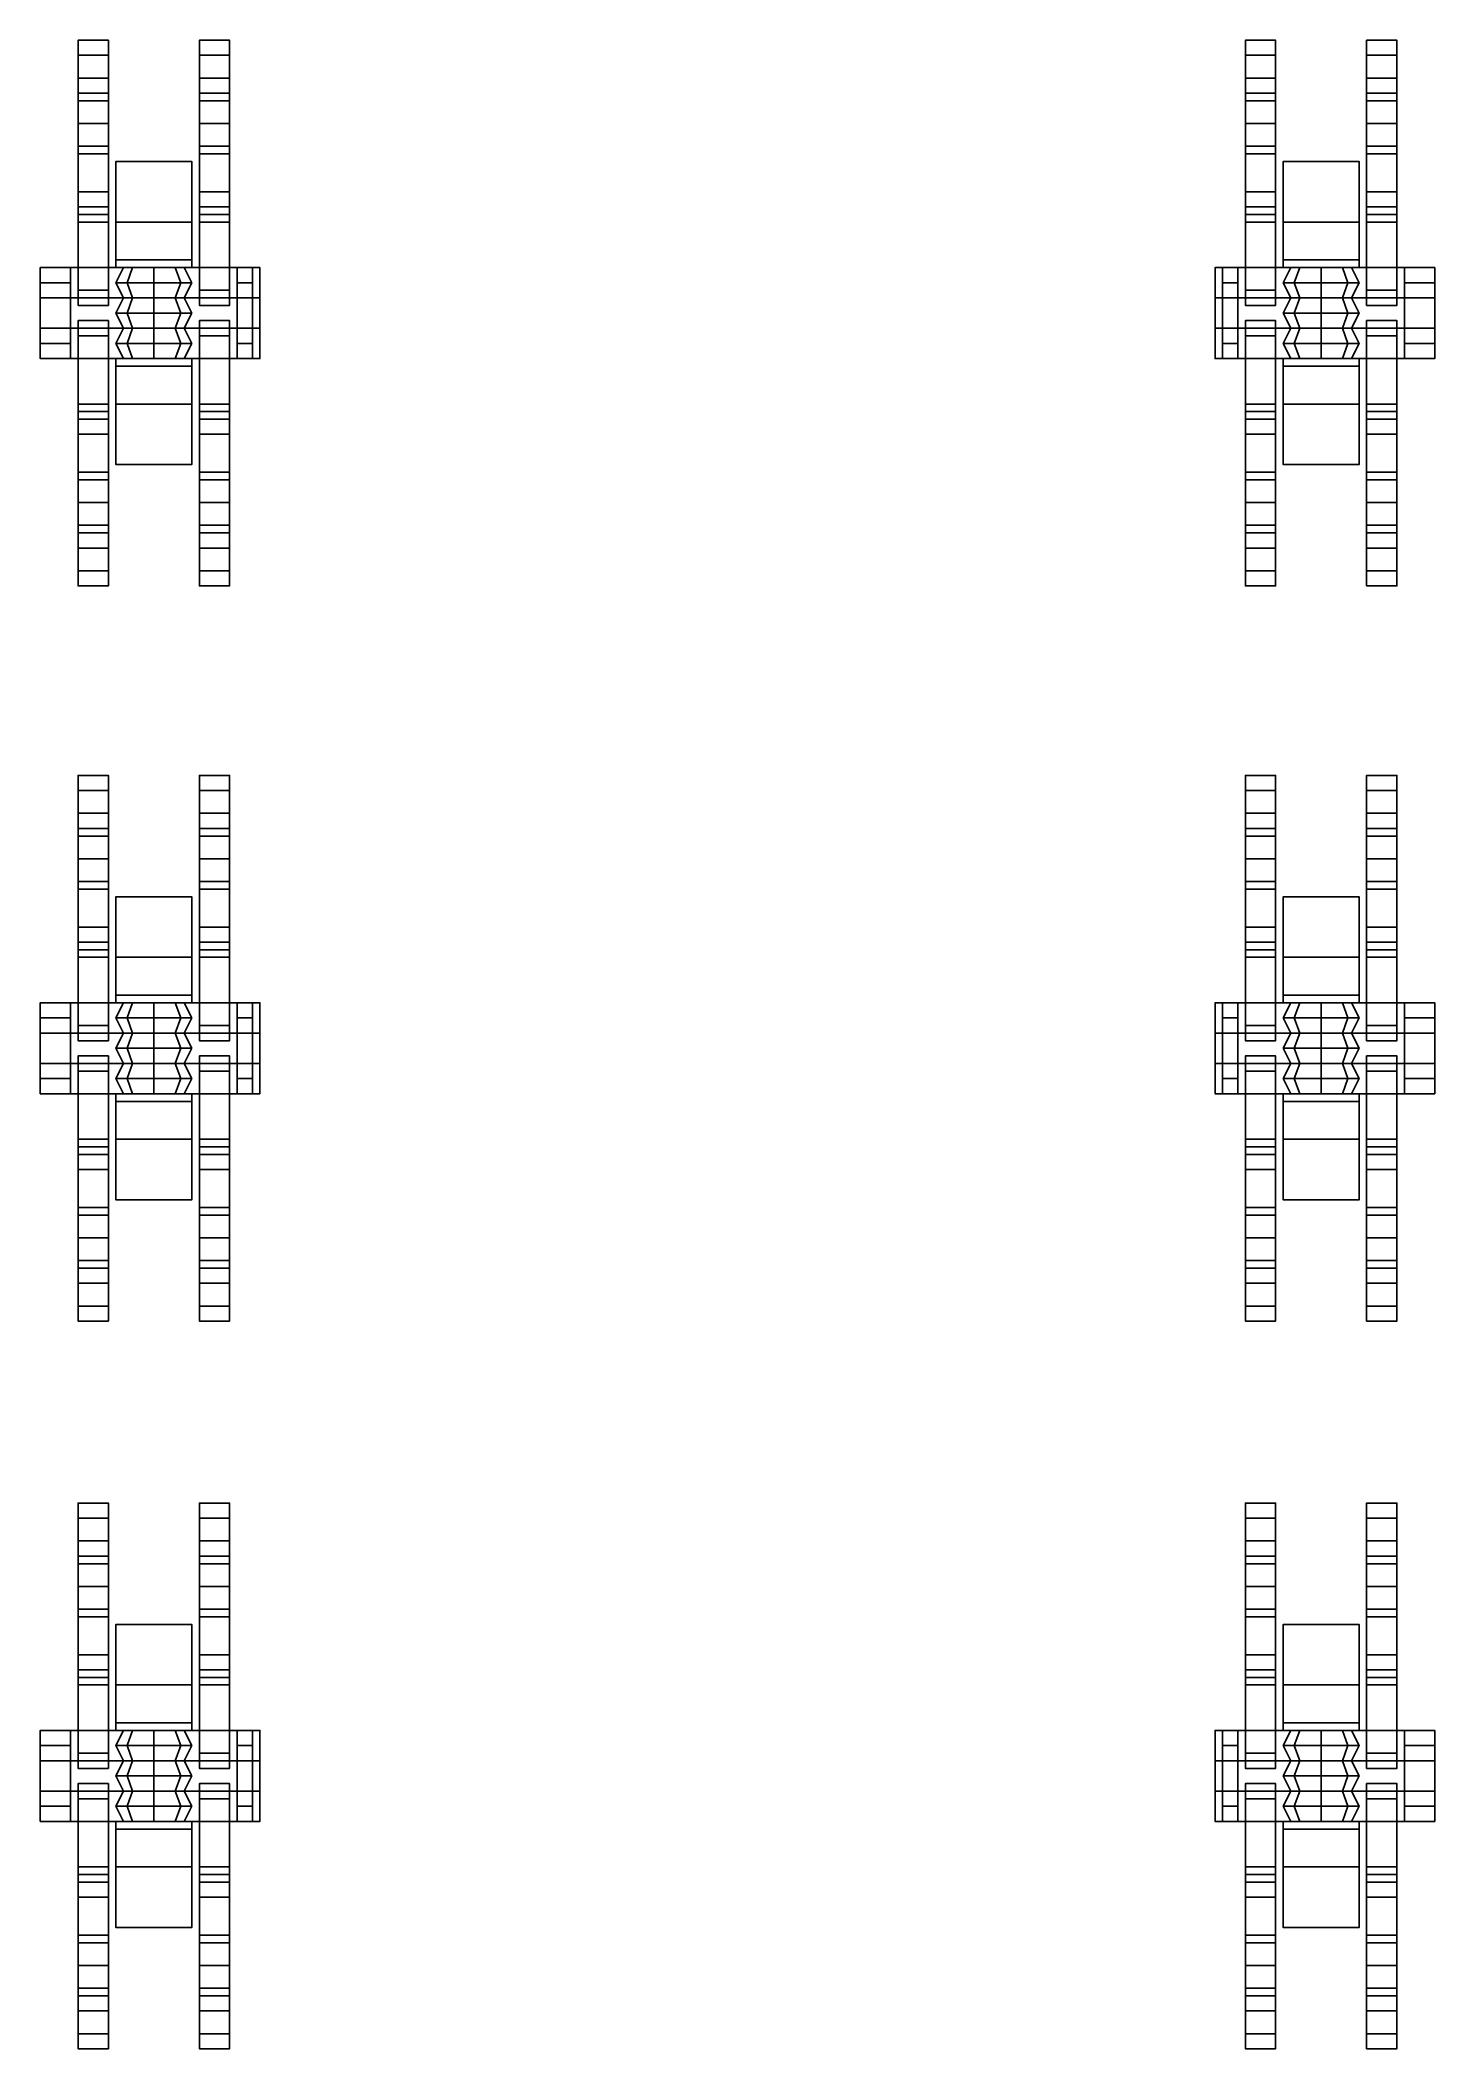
# Model space of a CAD drawing. Extents: x -0.92 to 0.92, y -1.34 to 1.31.
import ezdxf

# ---------------------------------------------------------------- set-up
doc = ezdxf.new("R2010")
doc.units = 0
doc.layers.add('SUSPENSION', color=5, linetype='CONTINUOUS')

msp = doc.modelspace()

# ---------------------------------------------------------------- linework, layer by layer
at = {"layer": 'SUSPENSION'}
for points in [[(-0.83, 1.31, 0.22), (-0.83, 1.29, 0.18), (-0.87, 1.29, 0.18), (-0.87, 1.31, 0.22)], [(-0.83, 1.31, 0.26), (-0.83, 1.31, 0.22), (-0.87, 1.31, 0.22), (-0.87, 1.31, 0.26)], [(-0.87, 1.24, 0.42), (-0.87, 1.31, 0.26), (-0.87, 1.09, 0.4), (-0.87, 1.07, 0.49)], [(-0.83, 1.24, 0.42), (-0.83, 1.31, 0.26), (-0.87, 1.31, 0.26), (-0.87, 1.24, 0.42)], [(-0.87, 1.31, 0.26), (-0.87, 1.2, 0.28), (-0.87, 1.09, 0.38), (-0.87, 1.09, 0.4)], [(-0.87, 1.23, 0.26), (-0.87, 1.2, 0.28), (-0.87, 1.31, 0.26)], [(-0.87, 1.31, 0.26), (-0.87, 1.31, 0.22), (-0.87, 1.23, 0.15), (-0.87, 1.23, 0.26)], [(-0.87, 1.31, 0.22), (-0.87, 1.29, 0.18), (-0.87, 1.26, 0.16), (-0.87, 1.23, 0.15)], [(-0.83, 1.09, 0.4), (-0.83, 1.31, 0.26), (-0.83, 1.24, 0.42), (-0.83, 1.07, 0.49)], [(-0.83, 1.09, 0.38), (-0.83, 1.2, 0.28), (-0.83, 1.31, 0.26), (-0.83, 1.09, 0.4)], [(-0.83, 1.31, 0.26), (-0.83, 1.2, 0.28), (-0.83, 1.2, 0.28), (-0.83, 1.23, 0.26)], [(-0.83, 1.23, 0.26), (-0.83, 1.23, 0.15), (-0.83, 1.31, 0.22), (-0.83, 1.31, 0.26)], [(-0.83, 1.23, 0.15), (-0.83, 1.26, 0.16), (-0.83, 1.29, 0.18), (-0.83, 1.31, 0.22)], [(-0.71, 1.31, 0.22), (-0.71, 1.29, 0.18), (-0.71, 1.26, 0.16), (-0.71, 1.23, 0.15)], [(-0.71, 1.31, 0.26), (-0.71, 1.31, 0.22), (-0.71, 1.23, 0.15), (-0.71, 1.23, 0.26)], [(-0.67, 1.31, 0.22), (-0.67, 1.29, 0.18), (-0.71, 1.29, 0.18), (-0.71, 1.31, 0.22)], [(-0.67, 1.24, 0.42), (-0.67, 1.31, 0.26), (-0.71, 1.31, 0.26), (-0.71, 1.24, 0.42)], [(-0.71, 1.24, 0.42), (-0.71, 1.31, 0.26), (-0.71, 1.09, 0.4), (-0.71, 1.07, 0.49)], [(-0.71, 1.23, 0.26), (-0.71, 1.2, 0.28), (-0.71, 1.31, 0.26)], [(-0.71, 1.31, 0.26), (-0.71, 1.2, 0.28), (-0.71, 1.09, 0.38), (-0.71, 1.09, 0.4)], [(-0.67, 1.31, 0.26), (-0.67, 1.31, 0.22), (-0.71, 1.31, 0.22), (-0.71, 1.31, 0.26)], [(-0.67, 1.23, 0.15), (-0.67, 1.26, 0.16), (-0.67, 1.29, 0.18), (-0.67, 1.31, 0.22)], [(-0.67, 1.23, 0.26), (-0.67, 1.23, 0.15), (-0.67, 1.31, 0.22), (-0.67, 1.31, 0.26)], [(-0.67, 1.09, 0.4), (-0.67, 1.31, 0.26), (-0.67, 1.24, 0.42), (-0.67, 1.07, 0.49)], [(-0.67, 1.31, 0.26), (-0.67, 1.2, 0.28), (-0.67, 1.2, 0.28), (-0.67, 1.23, 0.26)], [(-0.67, 1.09, 0.38), (-0.67, 1.2, 0.28), (-0.67, 1.31, 0.26), (-0.67, 1.09, 0.4)], [(0.67, 1.31, 0.22), (0.67, 1.29, 0.18), (0.67, 1.26, 0.16), (0.67, 1.23, 0.15)], [(0.67, 1.31, 0.26), (0.67, 1.31, 0.22), (0.67, 1.23, 0.15), (0.67, 1.23, 0.26)], [(0.71, 1.31, 0.22), (0.71, 1.29, 0.18), (0.67, 1.29, 0.18), (0.67, 1.31, 0.22)], [(0.71, 1.24, 0.42), (0.71, 1.31, 0.26), (0.67, 1.31, 0.26), (0.67, 1.24, 0.42)], [(0.67, 1.24, 0.42), (0.67, 1.31, 0.26), (0.67, 1.09, 0.4), (0.67, 1.07, 0.49)], [(0.67, 1.23, 0.26), (0.67, 1.2, 0.28), (0.67, 1.31, 0.26)], [(0.67, 1.31, 0.26), (0.67, 1.2, 0.28), (0.67, 1.09, 0.38), (0.67, 1.09, 0.4)], [(0.71, 1.31, 0.26), (0.71, 1.31, 0.22), (0.67, 1.31, 0.22), (0.67, 1.31, 0.26)], [(0.71, 1.23, 0.15), (0.71, 1.26, 0.16), (0.71, 1.29, 0.18), (0.71, 1.31, 0.22)], [(0.71, 1.23, 0.26), (0.71, 1.23, 0.15), (0.71, 1.31, 0.22), (0.71, 1.31, 0.26)], [(0.71, 1.09, 0.4), (0.71, 1.31, 0.26), (0.71, 1.24, 0.42), (0.71, 1.07, 0.49)], [(0.71, 1.31, 0.26), (0.71, 1.2, 0.28), (0.71, 1.2, 0.28), (0.71, 1.23, 0.26)], [(0.71, 1.09, 0.38), (0.71, 1.2, 0.28), (0.71, 1.31, 0.26), (0.71, 1.09, 0.4)], [(0.87, 1.31, 0.22), (0.87, 1.29, 0.18), (0.83, 1.29, 0.18), (0.83, 1.31, 0.22)], [(0.83, 1.31, 0.26), (0.83, 1.31, 0.22), (0.83, 1.23, 0.15), (0.83, 1.23, 0.26)], [(0.83, 1.31, 0.22), (0.83, 1.29, 0.18), (0.83, 1.26, 0.16), (0.83, 1.23, 0.15)], [(0.83, 1.24, 0.42), (0.83, 1.31, 0.26), (0.83, 1.09, 0.4), (0.83, 1.07, 0.49)], [(0.87, 1.24, 0.42), (0.87, 1.31, 0.26), (0.83, 1.31, 0.26), (0.83, 1.24, 0.42)], [(0.87, 1.31, 0.26), (0.87, 1.31, 0.22), (0.83, 1.31, 0.22), (0.83, 1.31, 0.26)], [(0.83, 1.31, 0.26), (0.83, 1.2, 0.28), (0.83, 1.09, 0.38), (0.83, 1.09, 0.4)], [(0.83, 1.23, 0.26), (0.83, 1.2, 0.28), (0.83, 1.31, 0.26)], [(0.87, 1.23, 0.26), (0.87, 1.23, 0.15), (0.87, 1.31, 0.22), (0.87, 1.31, 0.26)], [(0.87, 1.23, 0.15), (0.87, 1.26, 0.16), (0.87, 1.29, 0.18), (0.87, 1.31, 0.22)], [(0.87, 1.09, 0.4), (0.87, 1.31, 0.26), (0.87, 1.24, 0.42), (0.87, 1.07, 0.49)], [(0.87, 1.09, 0.38), (0.87, 1.2, 0.28), (0.87, 1.31, 0.26), (0.87, 1.09, 0.4)], [(0.87, 1.31, 0.26), (0.87, 1.2, 0.28), (0.87, 1.2, 0.28), (0.87, 1.23, 0.26)], [(-0.83, 1.29, 0.18), (-0.83, 1.26, 0.16), (-0.87, 1.26, 0.16), (-0.87, 1.29, 0.18)], [(-0.67, 1.29, 0.18), (-0.67, 1.26, 0.16), (-0.71, 1.26, 0.16), (-0.71, 1.29, 0.18)], [(0.71, 1.29, 0.18), (0.71, 1.26, 0.16), (0.67, 1.26, 0.16), (0.67, 1.29, 0.18)], [(0.87, 1.29, 0.18), (0.87, 1.26, 0.16), (0.83, 1.26, 0.16), (0.83, 1.29, 0.18)], [(-0.83, 1.26, 0.16), (-0.83, 1.23, 0.15), (-0.87, 1.23, 0.15), (-0.87, 1.26, 0.16)], [(-0.67, 1.26, 0.16), (-0.67, 1.23, 0.15), (-0.71, 1.23, 0.15), (-0.71, 1.26, 0.16)], [(0.71, 1.26, 0.16), (0.71, 1.23, 0.15), (0.67, 1.23, 0.15), (0.67, 1.26, 0.16)], [(0.87, 1.26, 0.16), (0.87, 1.23, 0.15), (0.83, 1.23, 0.15), (0.83, 1.26, 0.16)], [(-0.87, 1.16, 0.53), (-0.87, 1.24, 0.42), (-0.87, 1.07, 0.49), (-0.87, 1.08, 0.52)], [(-0.83, 1.16, 0.53), (-0.83, 1.24, 0.42), (-0.87, 1.24, 0.42), (-0.87, 1.16, 0.53)], [(-0.83, 1.23, 0.15), (-0.83, 1.23, 0.26), (-0.87, 1.23, 0.26), (-0.87, 1.23, 0.15)], [(-0.83, 1.23, 0.26), (-0.83, 1.2, 0.28), (-0.87, 1.2, 0.28), (-0.87, 1.23, 0.26)], [(-0.83, 1.07, 0.49), (-0.83, 1.24, 0.42), (-0.83, 1.16, 0.53), (-0.83, 1.08, 0.52)], [(-0.67, 1.16, 0.53), (-0.67, 1.24, 0.42), (-0.71, 1.24, 0.42), (-0.71, 1.16, 0.53)], [(-0.71, 1.16, 0.53), (-0.71, 1.24, 0.42), (-0.71, 1.07, 0.49), (-0.71, 1.08, 0.52)], [(-0.67, 1.23, 0.15), (-0.67, 1.23, 0.26), (-0.71, 1.23, 0.26), (-0.71, 1.23, 0.15)], [(-0.67, 1.23, 0.26), (-0.67, 1.2, 0.28), (-0.71, 1.2, 0.28), (-0.71, 1.23, 0.26)], [(-0.67, 1.07, 0.49), (-0.67, 1.24, 0.42), (-0.67, 1.16, 0.53), (-0.67, 1.08, 0.52)], [(0.71, 1.16, 0.53), (0.71, 1.24, 0.42), (0.67, 1.24, 0.42), (0.67, 1.16, 0.53)], [(0.67, 1.16, 0.53), (0.67, 1.24, 0.42), (0.67, 1.07, 0.49), (0.67, 1.08, 0.52)], [(0.71, 1.23, 0.15), (0.71, 1.23, 0.26), (0.67, 1.23, 0.26), (0.67, 1.23, 0.15)], [(0.71, 1.23, 0.26), (0.71, 1.2, 0.28), (0.67, 1.2, 0.28), (0.67, 1.23, 0.26)], [(0.71, 1.07, 0.49), (0.71, 1.24, 0.42), (0.71, 1.16, 0.53), (0.71, 1.08, 0.52)], [(0.83, 1.16, 0.53), (0.83, 1.24, 0.42), (0.83, 1.07, 0.49), (0.83, 1.08, 0.52)], [(0.87, 1.16, 0.53), (0.87, 1.24, 0.42), (0.83, 1.24, 0.42), (0.83, 1.16, 0.53)], [(0.87, 1.23, 0.15), (0.87, 1.23, 0.26), (0.83, 1.23, 0.26), (0.83, 1.23, 0.15)], [(0.87, 1.23, 0.26), (0.87, 1.2, 0.28), (0.83, 1.2, 0.28), (0.83, 1.23, 0.26)], [(0.87, 1.07, 0.49), (0.87, 1.24, 0.42), (0.87, 1.16, 0.53), (0.87, 1.08, 0.52)], [(-0.83, 1.2, 0.28), (-0.83, 1.17, 0.26), (-0.87, 1.17, 0.26), (-0.87, 1.2, 0.28)], [(-0.87, 1.2, 0.28), (-0.87, 1.17, 0.26), (-0.87, 1.07, 0.36), (-0.87, 1.09, 0.38)], [(-0.83, 1.07, 0.36), (-0.83, 1.17, 0.26), (-0.83, 1.2, 0.28), (-0.83, 1.09, 0.38)], [(-0.71, 1.2, 0.28), (-0.71, 1.17, 0.26), (-0.71, 1.07, 0.36), (-0.71, 1.09, 0.38)], [(-0.67, 1.2, 0.28), (-0.67, 1.17, 0.26), (-0.71, 1.17, 0.26), (-0.71, 1.2, 0.28)], [(-0.67, 1.07, 0.36), (-0.67, 1.17, 0.26), (-0.67, 1.2, 0.28), (-0.67, 1.09, 0.38)], [(0.67, 1.2, 0.28), (0.67, 1.17, 0.26), (0.67, 1.07, 0.36), (0.67, 1.09, 0.38)], [(0.71, 1.2, 0.28), (0.71, 1.17, 0.26), (0.67, 1.17, 0.26), (0.67, 1.2, 0.28)], [(0.71, 1.07, 0.36), (0.71, 1.17, 0.26), (0.71, 1.2, 0.28), (0.71, 1.09, 0.38)], [(0.87, 1.2, 0.28), (0.87, 1.17, 0.26), (0.83, 1.17, 0.26), (0.83, 1.2, 0.28)], [(0.83, 1.2, 0.28), (0.83, 1.17, 0.26), (0.83, 1.07, 0.36), (0.83, 1.09, 0.38)], [(0.87, 1.07, 0.36), (0.87, 1.17, 0.26), (0.87, 1.2, 0.28), (0.87, 1.09, 0.38)], [(-0.87, 1.17, 0.16), (-0.87, 0.98, 0.16), (-0.87, 0.96, 0.27), (-0.87, 0.96, 0.32)], [(-0.83, 1.17, 0.16), (-0.83, 0.98, 0.16), (-0.87, 0.98, 0.16), (-0.87, 1.17, 0.16)], [(-0.87, 1.17, 0.16), (-0.87, 1.17, 0.26), (-0.83, 1.17, 0.26), (-0.83, 1.17, 0.16)], [(-0.87, 1.17, 0.26), (-0.87, 1.17, 0.16), (-0.87, 0.96, 0.32), (-0.87, 1.07, 0.36)], [(-0.83, 0.96, 0.27), (-0.83, 0.98, 0.16), (-0.83, 1.17, 0.16), (-0.83, 0.96, 0.32)], [(-0.83, 0.96, 0.32), (-0.83, 1.17, 0.16), (-0.83, 1.17, 0.26), (-0.83, 1.07, 0.36)], [(-0.71, 1.17, 0.26), (-0.71, 1.17, 0.16), (-0.71, 0.96, 0.32), (-0.71, 1.07, 0.36)], [(-0.71, 1.17, 0.16), (-0.71, 1.17, 0.26), (-0.67, 1.17, 0.26), (-0.67, 1.17, 0.16)], [(-0.71, 1.17, 0.16), (-0.71, 0.98, 0.16), (-0.71, 0.96, 0.27), (-0.71, 0.96, 0.32)], [(-0.67, 1.17, 0.16), (-0.67, 0.98, 0.16), (-0.71, 0.98, 0.16), (-0.71, 1.17, 0.16)], [(-0.67, 0.96, 0.32), (-0.67, 1.17, 0.16), (-0.67, 1.17, 0.26), (-0.67, 1.07, 0.36)], [(-0.67, 0.96, 0.27), (-0.67, 0.98, 0.16), (-0.67, 1.17, 0.16), (-0.67, 0.96, 0.32)], [(0.67, 1.17, 0.26), (0.67, 1.17, 0.16), (0.67, 0.96, 0.32), (0.67, 1.07, 0.36)], [(0.67, 1.17, 0.16), (0.67, 1.17, 0.26), (0.71, 1.17, 0.26), (0.71, 1.17, 0.16)], [(0.67, 1.17, 0.16), (0.67, 0.98, 0.16), (0.67, 0.96, 0.27), (0.67, 0.96, 0.32)], [(0.71, 1.17, 0.16), (0.71, 0.98, 0.16), (0.67, 0.98, 0.16), (0.67, 1.17, 0.16)], [(0.71, 0.96, 0.32), (0.71, 1.17, 0.16), (0.71, 1.17, 0.26), (0.71, 1.07, 0.36)], [(0.71, 0.96, 0.27), (0.71, 0.98, 0.16), (0.71, 1.17, 0.16), (0.71, 0.96, 0.32)], [(0.83, 1.17, 0.16), (0.83, 0.98, 0.16), (0.83, 0.96, 0.27), (0.83, 0.96, 0.32)], [(0.83, 1.17, 0.16), (0.83, 1.17, 0.26), (0.87, 1.17, 0.26), (0.87, 1.17, 0.16)], [(0.83, 1.17, 0.26), (0.83, 1.17, 0.16), (0.83, 0.96, 0.32), (0.83, 1.07, 0.36)], [(0.87, 1.17, 0.16), (0.87, 0.98, 0.16), (0.83, 0.98, 0.16), (0.83, 1.17, 0.16)], [(0.87, 0.96, 0.27), (0.87, 0.98, 0.16), (0.87, 1.17, 0.16), (0.87, 0.96, 0.32)], [(0.87, 0.96, 0.32), (0.87, 1.17, 0.16), (0.87, 1.17, 0.26), (0.87, 1.07, 0.36)], [(-0.87, 1.11, 0.58), (-0.87, 1.16, 0.53), (-0.87, 1.08, 0.52), (-0.87, 1.08, 0.55)], [(-0.83, 1.11, 0.58), (-0.83, 1.16, 0.53), (-0.87, 1.16, 0.53), (-0.87, 1.11, 0.58)], [(-0.83, 1.08, 0.52), (-0.83, 1.16, 0.53), (-0.83, 1.11, 0.58), (-0.83, 1.08, 0.55)], [(-0.82, 1.15, 0.59), (-0.82, 1.02, 0.59), (-0.72, 1.02, 0.59), (-0.72, 1.15, 0.59)], [(-0.82, 1.02, 0.57), (-0.82, 1.02, 0.59), (-0.82, 1.15, 0.59), (-0.82, 1.07, 0.57)], [(-0.82, 1.02, 0.47), (-0.82, 1.02, 0.49), (-0.82, 1.07, 0.49), (-0.82, 1.15, 0.47)], [(-0.72, 1.15, 0.47), (-0.72, 1.02, 0.47), (-0.82, 1.02, 0.47), (-0.82, 1.15, 0.47)], [(-0.82, 1.15, 0.47), (-0.82, 1.15, 0.59), (-0.72, 1.15, 0.59), (-0.72, 1.15, 0.47)], [(-0.82, 1.07, 0.57), (-0.82, 1.15, 0.59), (-0.82, 1.15, 0.47), (-0.82, 1.07, 0.49)], [(-0.72, 1.15, 0.59), (-0.72, 1.02, 0.59), (-0.72, 1.02, 0.57), (-0.72, 1.07, 0.57)], [(-0.72, 1.07, 0.49), (-0.72, 1.02, 0.49), (-0.72, 1.02, 0.47), (-0.72, 1.15, 0.47)], [(-0.72, 1.15, 0.47), (-0.72, 1.15, 0.59), (-0.72, 1.07, 0.57), (-0.72, 1.07, 0.49)], [(-0.67, 1.11, 0.58), (-0.67, 1.16, 0.53), (-0.71, 1.16, 0.53), (-0.71, 1.11, 0.58)], [(-0.71, 1.11, 0.58), (-0.71, 1.16, 0.53), (-0.71, 1.08, 0.52), (-0.71, 1.08, 0.55)], [(-0.67, 1.08, 0.52), (-0.67, 1.16, 0.53), (-0.67, 1.11, 0.58), (-0.67, 1.08, 0.55)], [(0.71, 1.11, 0.58), (0.71, 1.16, 0.53), (0.67, 1.16, 0.53), (0.67, 1.11, 0.58)], [(0.67, 1.11, 0.58), (0.67, 1.16, 0.53), (0.67, 1.08, 0.52), (0.67, 1.08, 0.55)], [(0.71, 1.08, 0.52), (0.71, 1.16, 0.53), (0.71, 1.11, 0.58), (0.71, 1.08, 0.55)], [(0.72, 1.15, 0.59), (0.72, 1.02, 0.59), (0.82, 1.02, 0.59), (0.82, 1.15, 0.59)], [(0.72, 1.07, 0.57), (0.72, 1.02, 0.57), (0.72, 1.02, 0.59), (0.72, 1.15, 0.59)], [(0.72, 1.15, 0.59), (0.72, 1.15, 0.47), (0.72, 1.07, 0.49), (0.72, 1.07, 0.57)], [(0.82, 1.15, 0.59), (0.82, 1.15, 0.47), (0.72, 1.15, 0.47), (0.72, 1.15, 0.59)], [(0.72, 1.15, 0.47), (0.72, 1.02, 0.47), (0.72, 1.02, 0.49), (0.72, 1.07, 0.49)], [(0.82, 1.15, 0.47), (0.82, 1.02, 0.47), (0.72, 1.02, 0.47), (0.72, 1.15, 0.47)], [(0.82, 1.02, 0.59), (0.82, 1.02, 0.57), (0.82, 1.07, 0.57), (0.82, 1.15, 0.59)], [(0.82, 1.07, 0.49), (0.82, 1.15, 0.47), (0.82, 1.15, 0.59), (0.82, 1.07, 0.57)], [(0.82, 1.02, 0.49), (0.82, 1.02, 0.47), (0.82, 1.15, 0.47), (0.82, 1.07, 0.49)], [(0.83, 1.11, 0.58), (0.83, 1.16, 0.53), (0.83, 1.08, 0.52), (0.83, 1.08, 0.55)], [(0.87, 1.11, 0.58), (0.87, 1.16, 0.53), (0.83, 1.16, 0.53), (0.83, 1.11, 0.58)], [(0.87, 1.08, 0.52), (0.87, 1.16, 0.53), (0.87, 1.11, 0.58), (0.87, 1.08, 0.55)], [(-0.87, 1.11, 0.62), (-0.87, 1.11, 0.58), (-0.87, 1.08, 0.55), (-0.87, 1.07, 0.57)], [(-0.83, 1.11, 0.62), (-0.83, 1.11, 0.58), (-0.87, 1.11, 0.58), (-0.87, 1.11, 0.62)], [(-0.83, 1.07, 0.62), (-0.83, 1.11, 0.62), (-0.87, 1.11, 0.62), (-0.87, 1.07, 0.62)], [(-0.87, 1.11, 0.62), (-0.87, 1.11, 0.62), (-0.87, 1.07, 0.57), (-0.87, 1.07, 0.62)], [(-0.87, 1.09, 0.38), (-0.87, 1.07, 0.36), (-0.83, 1.07, 0.36), (-0.83, 1.09, 0.38)], [(-0.87, 1.09, 0.4), (-0.87, 1.09, 0.38), (-0.83, 1.09, 0.38), (-0.83, 1.09, 0.4)], [(-0.87, 1.07, 0.49), (-0.87, 1.09, 0.4), (-0.83, 1.09, 0.4), (-0.83, 1.07, 0.49)], [(-0.83, 1.08, 0.55), (-0.83, 1.11, 0.58), (-0.83, 1.11, 0.62), (-0.83, 1.07, 0.57)], [(-0.83, 1.07, 0.57), (-0.83, 1.11, 0.62), (-0.83, 1.11, 0.62), (-0.83, 1.07, 0.62)], [(-0.71, 1.11, 0.62), (-0.71, 1.11, 0.62), (-0.71, 1.07, 0.57), (-0.71, 1.07, 0.62)], [(-0.67, 1.07, 0.62), (-0.67, 1.11, 0.62), (-0.71, 1.11, 0.62), (-0.71, 1.07, 0.62)], [(-0.67, 1.11, 0.62), (-0.67, 1.11, 0.58), (-0.71, 1.11, 0.58), (-0.71, 1.11, 0.62)], [(-0.71, 1.11, 0.62), (-0.71, 1.11, 0.58), (-0.71, 1.08, 0.55), (-0.71, 1.07, 0.57)], [(-0.71, 1.07, 0.49), (-0.71, 1.09, 0.4), (-0.67, 1.09, 0.4), (-0.67, 1.07, 0.49)], [(-0.71, 1.09, 0.4), (-0.71, 1.09, 0.38), (-0.67, 1.09, 0.38), (-0.67, 1.09, 0.4)], [(-0.71, 1.09, 0.38), (-0.71, 1.07, 0.36), (-0.67, 1.07, 0.36), (-0.67, 1.09, 0.38)], [(-0.67, 1.07, 0.57), (-0.67, 1.11, 0.62), (-0.67, 1.11, 0.62), (-0.67, 1.07, 0.62)], [(-0.67, 1.08, 0.55), (-0.67, 1.11, 0.58), (-0.67, 1.11, 0.62), (-0.67, 1.07, 0.57)], [(0.67, 1.11, 0.62), (0.67, 1.11, 0.62), (0.67, 1.07, 0.57), (0.67, 1.07, 0.62)], [(0.71, 1.07, 0.62), (0.71, 1.11, 0.62), (0.67, 1.11, 0.62), (0.67, 1.07, 0.62)], [(0.71, 1.11, 0.62), (0.71, 1.11, 0.58), (0.67, 1.11, 0.58), (0.67, 1.11, 0.62)], [(0.67, 1.11, 0.62), (0.67, 1.11, 0.58), (0.67, 1.08, 0.55), (0.67, 1.07, 0.57)], [(0.67, 1.07, 0.49), (0.67, 1.09, 0.4), (0.71, 1.09, 0.4), (0.71, 1.07, 0.49)], [(0.67, 1.09, 0.4), (0.67, 1.09, 0.38), (0.71, 1.09, 0.38), (0.71, 1.09, 0.4)], [(0.67, 1.09, 0.38), (0.67, 1.07, 0.36), (0.71, 1.07, 0.36), (0.71, 1.09, 0.38)], [(0.71, 1.07, 0.57), (0.71, 1.11, 0.62), (0.71, 1.11, 0.62), (0.71, 1.07, 0.62)], [(0.71, 1.08, 0.55), (0.71, 1.11, 0.58), (0.71, 1.11, 0.62), (0.71, 1.07, 0.57)], [(0.83, 1.11, 0.62), (0.83, 1.11, 0.58), (0.83, 1.08, 0.55), (0.83, 1.07, 0.57)], [(0.87, 1.11, 0.62), (0.87, 1.11, 0.58), (0.83, 1.11, 0.58), (0.83, 1.11, 0.62)], [(0.87, 1.07, 0.62), (0.87, 1.11, 0.62), (0.83, 1.11, 0.62), (0.83, 1.07, 0.62)], [(0.83, 1.11, 0.62), (0.83, 1.11, 0.62), (0.83, 1.07, 0.57), (0.83, 1.07, 0.62)], [(0.83, 1.07, 0.49), (0.83, 1.09, 0.4), (0.87, 1.09, 0.4), (0.87, 1.07, 0.49)], [(0.83, 1.09, 0.38), (0.83, 1.07, 0.36), (0.87, 1.07, 0.36), (0.87, 1.09, 0.38)], [(0.83, 1.09, 0.4), (0.83, 1.09, 0.38), (0.87, 1.09, 0.38), (0.87, 1.09, 0.4)], [(0.87, 1.08, 0.55), (0.87, 1.11, 0.58), (0.87, 1.11, 0.62), (0.87, 1.07, 0.57)], [(0.87, 1.07, 0.57), (0.87, 1.11, 0.62), (0.87, 1.11, 0.62), (0.87, 1.07, 0.62)], [(-0.87, 1.08, 0.52), (-0.87, 1.07, 0.49), (-0.83, 1.07, 0.49), (-0.83, 1.08, 0.52)], [(-0.87, 1.08, 0.55), (-0.87, 1.08, 0.52), (-0.83, 1.08, 0.52), (-0.83, 1.08, 0.55)], [(-0.87, 1.07, 0.57), (-0.87, 1.08, 0.55), (-0.83, 1.08, 0.55), (-0.83, 1.07, 0.57)], [(-0.87, 1.07, 0.36), (-0.87, 0.96, 0.32), (-0.83, 0.96, 0.32), (-0.83, 1.07, 0.36)], [(-0.87, 1.07, 0.62), (-0.87, 1.07, 0.57), (-0.83, 1.07, 0.57), (-0.83, 1.07, 0.62)], [(-0.72, 1.07, 0.57), (-0.72, 1.02, 0.57), (-0.82, 1.02, 0.57), (-0.82, 1.07, 0.57)], [(-0.82, 1.07, 0.49), (-0.82, 1.02, 0.49), (-0.72, 1.02, 0.49), (-0.72, 1.07, 0.49)], [(-0.72, 1.07, 0.49), (-0.72, 1.07, 0.57), (-0.82, 1.07, 0.57), (-0.82, 1.07, 0.49)], [(-0.71, 1.07, 0.57), (-0.71, 1.08, 0.55), (-0.67, 1.08, 0.55), (-0.67, 1.07, 0.57)], [(-0.71, 1.08, 0.55), (-0.71, 1.08, 0.52), (-0.67, 1.08, 0.52), (-0.67, 1.08, 0.55)], [(-0.71, 1.08, 0.52), (-0.71, 1.07, 0.49), (-0.67, 1.07, 0.49), (-0.67, 1.08, 0.52)], [(-0.71, 1.07, 0.36), (-0.71, 0.96, 0.32), (-0.67, 0.96, 0.32), (-0.67, 1.07, 0.36)], [(-0.71, 1.07, 0.62), (-0.71, 1.07, 0.57), (-0.67, 1.07, 0.57), (-0.67, 1.07, 0.62)], [(0.67, 1.07, 0.57), (0.67, 1.08, 0.55), (0.71, 1.08, 0.55), (0.71, 1.07, 0.57)], [(0.67, 1.08, 0.55), (0.67, 1.08, 0.52), (0.71, 1.08, 0.52), (0.71, 1.08, 0.55)], [(0.67, 1.08, 0.52), (0.67, 1.07, 0.49), (0.71, 1.07, 0.49), (0.71, 1.08, 0.52)], [(0.67, 1.07, 0.36), (0.67, 0.96, 0.32), (0.71, 0.96, 0.32), (0.71, 1.07, 0.36)], [(0.67, 1.07, 0.62), (0.67, 1.07, 0.57), (0.71, 1.07, 0.57), (0.71, 1.07, 0.62)], [(0.82, 1.07, 0.57), (0.82, 1.02, 0.57), (0.72, 1.02, 0.57), (0.72, 1.07, 0.57)], [(0.72, 1.07, 0.57), (0.72, 1.07, 0.49), (0.82, 1.07, 0.49), (0.82, 1.07, 0.57)], [(0.72, 1.07, 0.49), (0.72, 1.02, 0.49), (0.82, 1.02, 0.49), (0.82, 1.07, 0.49)], [(0.83, 1.08, 0.52), (0.83, 1.07, 0.49), (0.87, 1.07, 0.49), (0.87, 1.08, 0.52)], [(0.83, 1.08, 0.55), (0.83, 1.08, 0.52), (0.87, 1.08, 0.52), (0.87, 1.08, 0.55)], [(0.83, 1.07, 0.57), (0.83, 1.08, 0.55), (0.87, 1.08, 0.55), (0.87, 1.07, 0.57)], [(0.83, 1.07, 0.36), (0.83, 0.96, 0.32), (0.87, 0.96, 0.32), (0.87, 1.07, 0.36)], [(0.83, 1.07, 0.62), (0.83, 1.07, 0.57), (0.87, 1.07, 0.57), (0.87, 1.07, 0.62)], [(-0.92, 1.01, 0.36), (-0.92, 0.89, 0.36), (-0.92, 0.89, 0.44), (-0.92, 1.01, 0.44)], [(-0.63, 1.01, 0.44), (-0.63, 1.01, 0.36), (-0.92, 1.01, 0.36), (-0.92, 1.01, 0.44)], [(-0.63, 1.01, 0.36), (-0.63, 0.89, 0.36), (-0.92, 0.89, 0.36), (-0.92, 1.01, 0.36)], [(-0.92, 1.01, 0.44), (-0.92, 0.89, 0.44), (-0.92, 0.93, 0.45), (-0.92, 0.97, 0.45)], [(-0.63, 0.97, 0.45), (-0.63, 1.01, 0.44), (-0.92, 1.01, 0.44), (-0.92, 0.97, 0.45)], [(-0.92, 1.01, 0.26), (-0.92, 0.89, 0.26), (-0.92, 0.89, 0.36), (-0.92, 1.01, 0.36)], [(-0.88, 1.01, 0.36), (-0.88, 1.01, 0.26), (-0.92, 1.01, 0.26), (-0.92, 1.01, 0.36)], [(-0.88, 1.01, 0.26), (-0.88, 0.99, 0.23), (-0.92, 0.99, 0.23), (-0.92, 1.01, 0.26)], [(-0.92, 0.99, 0.23), (-0.92, 0.91, 0.23), (-0.92, 0.89, 0.26), (-0.92, 1.01, 0.26)], [(-0.88, 0.89, 0.36), (-0.88, 0.89, 0.26), (-0.88, 1.01, 0.26), (-0.88, 1.01, 0.36)], [(-0.88, 0.89, 0.26), (-0.88, 0.91, 0.23), (-0.88, 0.99, 0.23), (-0.88, 1.01, 0.26)], [(-0.82, 1.02, 0.46), (-0.82, 1.01, 0.46), (-0.82, 1.01, 0.61), (-0.82, 1.02, 0.61)], [(-0.72, 1.02, 0.61), (-0.72, 1.02, 0.46), (-0.82, 1.02, 0.46), (-0.82, 1.02, 0.61)], [(-0.72, 1.02, 0.46), (-0.72, 1.01, 0.46), (-0.82, 1.01, 0.46), (-0.82, 1.02, 0.46)], [(-0.82, 1.02, 0.61), (-0.82, 1.01, 0.61), (-0.72, 1.01, 0.61), (-0.72, 1.02, 0.61)], [(-0.82, 1.01, 0.61), (-0.82, 1.01, 0.46), (-0.72, 1.01, 0.46), (-0.72, 1.01, 0.61)], [(-0.72, 1.01, 0.61), (-0.72, 1.01, 0.46), (-0.72, 1.02, 0.46), (-0.72, 1.02, 0.61)], [(-0.66, 0.99, 0.23), (-0.66, 0.91, 0.23), (-0.66, 0.89, 0.26), (-0.66, 1.01, 0.26)], [(-0.64, 1.01, 0.26), (-0.64, 0.99, 0.23), (-0.66, 0.99, 0.23), (-0.66, 1.01, 0.26)], [(-0.64, 1.01, 0.36), (-0.64, 1.01, 0.26), (-0.66, 1.01, 0.26), (-0.66, 1.01, 0.36)], [(-0.66, 1.01, 0.26), (-0.66, 0.89, 0.26), (-0.66, 0.89, 0.36), (-0.66, 1.01, 0.36)], [(-0.64, 0.89, 0.26), (-0.64, 0.91, 0.23), (-0.64, 0.99, 0.23), (-0.64, 1.01, 0.26)], [(-0.64, 0.89, 0.36), (-0.64, 0.89, 0.26), (-0.64, 1.01, 0.26), (-0.64, 1.01, 0.36)], [(0.92, 1.01, 0.44), (0.92, 1.01, 0.36), (0.63, 1.01, 0.36), (0.63, 1.01, 0.44)], [(0.63, 0.89, 0.36), (0.63, 1.01, 0.36), (0.92, 1.01, 0.36), (0.92, 0.89, 0.36)], [(0.92, 0.97, 0.45), (0.92, 1.01, 0.44), (0.63, 1.01, 0.44), (0.63, 0.97, 0.45)], [(0.64, 1.01, 0.36), (0.64, 1.01, 0.26), (0.64, 0.89, 0.26), (0.64, 0.89, 0.36)], [(0.64, 1.01, 0.26), (0.64, 0.99, 0.23), (0.64, 0.91, 0.23), (0.64, 0.89, 0.26)], [(0.66, 1.01, 0.36), (0.66, 1.01, 0.26), (0.64, 1.01, 0.26), (0.64, 1.01, 0.36)], [(0.66, 1.01, 0.26), (0.66, 0.99, 0.23), (0.64, 0.99, 0.23), (0.64, 1.01, 0.26)], [(0.66, 0.89, 0.26), (0.66, 1.01, 0.26), (0.66, 1.01, 0.36), (0.66, 0.89, 0.36)], [(0.66, 0.91, 0.23), (0.66, 0.99, 0.23), (0.66, 1.01, 0.26), (0.66, 0.89, 0.26)], [(0.82, 1.02, 0.46), (0.82, 1.01, 0.46), (0.72, 1.01, 0.46), (0.72, 1.02, 0.46)], [(0.72, 1.02, 0.61), (0.72, 1.01, 0.61), (0.82, 1.01, 0.61), (0.82, 1.02, 0.61)], [(0.72, 1.02, 0.46), (0.72, 1.02, 0.61), (0.82, 1.02, 0.61), (0.82, 1.02, 0.46)], [(0.72, 1.01, 0.46), (0.72, 1.01, 0.61), (0.72, 1.02, 0.61), (0.72, 1.02, 0.46)], [(0.82, 1.01, 0.46), (0.82, 1.01, 0.61), (0.72, 1.01, 0.61), (0.72, 1.01, 0.46)], [(0.82, 1.02, 0.61), (0.82, 1.01, 0.61), (0.82, 1.01, 0.46), (0.82, 1.02, 0.46)], [(0.88, 1.01, 0.26), (0.88, 0.99, 0.23), (0.88, 0.91, 0.23), (0.88, 0.89, 0.26)], [(0.92, 1.01, 0.26), (0.92, 0.99, 0.23), (0.88, 0.99, 0.23), (0.88, 1.01, 0.26)], [(0.88, 1.01, 0.36), (0.88, 1.01, 0.26), (0.88, 0.89, 0.26), (0.88, 0.89, 0.36)], [(0.92, 1.01, 0.36), (0.92, 1.01, 0.26), (0.88, 1.01, 0.26), (0.88, 1.01, 0.36)], [(0.92, 0.89, 0.36), (0.92, 1.01, 0.36), (0.92, 1.01, 0.44), (0.92, 0.89, 0.44)], [(0.92, 0.91, 0.23), (0.92, 0.99, 0.23), (0.92, 1.01, 0.26), (0.92, 0.89, 0.26)], [(0.92, 0.89, 0.26), (0.92, 1.01, 0.26), (0.92, 1.01, 0.36), (0.92, 0.89, 0.36)], [(0.92, 0.89, 0.44), (0.92, 1.01, 0.44), (0.92, 0.97, 0.45), (0.92, 0.93, 0.45)], [(-0.92, 0.97, 0.22), (-0.92, 0.93, 0.22), (-0.92, 0.91, 0.23), (-0.92, 0.99, 0.23)], [(-0.88, 0.99, 0.23), (-0.88, 0.97, 0.22), (-0.92, 0.97, 0.22), (-0.92, 0.99, 0.23)], [(-0.88, 0.91, 0.23), (-0.88, 0.93, 0.22), (-0.88, 0.97, 0.22), (-0.88, 0.99, 0.23)], [(-0.66, 0.97, 0.22), (-0.66, 0.93, 0.22), (-0.66, 0.91, 0.23), (-0.66, 0.99, 0.23)], [(-0.64, 0.99, 0.23), (-0.64, 0.97, 0.22), (-0.66, 0.97, 0.22), (-0.66, 0.99, 0.23)], [(-0.64, 0.91, 0.23), (-0.64, 0.93, 0.22), (-0.64, 0.97, 0.22), (-0.64, 0.99, 0.23)], [(0.64, 0.99, 0.23), (0.64, 0.97, 0.22), (0.64, 0.93, 0.22), (0.64, 0.91, 0.23)], [(0.66, 0.99, 0.23), (0.66, 0.97, 0.22), (0.64, 0.97, 0.22), (0.64, 0.99, 0.23)], [(0.66, 0.93, 0.22), (0.66, 0.97, 0.22), (0.66, 0.99, 0.23), (0.66, 0.91, 0.23)], [(0.88, 0.99, 0.23), (0.88, 0.97, 0.22), (0.88, 0.93, 0.22), (0.88, 0.91, 0.23)], [(0.92, 0.99, 0.23), (0.92, 0.97, 0.22), (0.88, 0.97, 0.22), (0.88, 0.99, 0.23)], [(0.92, 0.93, 0.22), (0.92, 0.97, 0.22), (0.92, 0.99, 0.23), (0.92, 0.91, 0.23)], [(-0.92, 0.97, 0.45), (-0.92, 0.93, 0.45), (-0.63, 0.93, 0.45), (-0.63, 0.97, 0.45)], [(-0.88, 0.97, 0.22), (-0.88, 0.93, 0.22), (-0.92, 0.93, 0.22), (-0.92, 0.97, 0.22)], [(-0.87, 0.96, 0.27), (-0.87, 0.98, 0.16), (-0.83, 0.98, 0.16), (-0.83, 0.96, 0.27)], [(-0.87, 0.96, 0.32), (-0.87, 0.96, 0.27), (-0.83, 0.96, 0.27), (-0.83, 0.96, 0.32)], [(-0.71, 0.96, 0.27), (-0.71, 0.98, 0.16), (-0.67, 0.98, 0.16), (-0.67, 0.96, 0.27)], [(-0.71, 0.96, 0.32), (-0.71, 0.96, 0.27), (-0.67, 0.96, 0.27), (-0.67, 0.96, 0.32)], [(-0.64, 0.97, 0.22), (-0.64, 0.93, 0.22), (-0.66, 0.93, 0.22), (-0.66, 0.97, 0.22)], [(0.92, 0.93, 0.45), (0.92, 0.97, 0.45), (0.63, 0.97, 0.45), (0.63, 0.93, 0.45)], [(0.64, 0.93, 0.22), (0.64, 0.97, 0.22), (0.66, 0.97, 0.22), (0.66, 0.93, 0.22)], [(0.67, 0.96, 0.27), (0.67, 0.98, 0.16), (0.71, 0.98, 0.16), (0.71, 0.96, 0.27)], [(0.67, 0.96, 0.32), (0.67, 0.96, 0.27), (0.71, 0.96, 0.27), (0.71, 0.96, 0.32)], [(0.83, 0.96, 0.27), (0.83, 0.98, 0.16), (0.87, 0.98, 0.16), (0.87, 0.96, 0.27)], [(0.83, 0.96, 0.32), (0.83, 0.96, 0.27), (0.87, 0.96, 0.27), (0.87, 0.96, 0.32)], [(0.88, 0.93, 0.22), (0.88, 0.97, 0.22), (0.92, 0.97, 0.22), (0.92, 0.93, 0.22)], [(-0.92, 0.93, 0.45), (-0.92, 0.89, 0.44), (-0.63, 0.89, 0.44), (-0.63, 0.93, 0.45)], [(-0.92, 0.91, 0.23), (-0.92, 0.93, 0.22), (-0.88, 0.93, 0.22), (-0.88, 0.91, 0.23)], [(-0.83, 0.94, 0.27), (-0.83, 0.92, 0.16), (-0.87, 0.92, 0.16), (-0.87, 0.94, 0.27)], [(-0.87, 0.94, 0.27), (-0.87, 0.92, 0.16), (-0.87, 0.73, 0.16), (-0.87, 0.94, 0.32)], [(-0.87, 0.94, 0.32), (-0.87, 0.73, 0.16), (-0.87, 0.73, 0.26), (-0.87, 0.83, 0.36)], [(-0.83, 0.83, 0.36), (-0.83, 0.94, 0.32), (-0.87, 0.94, 0.32), (-0.87, 0.83, 0.36)], [(-0.83, 0.94, 0.32), (-0.83, 0.94, 0.27), (-0.87, 0.94, 0.27), (-0.87, 0.94, 0.32)], [(-0.83, 0.73, 0.16), (-0.83, 0.92, 0.16), (-0.83, 0.94, 0.27), (-0.83, 0.94, 0.32)], [(-0.83, 0.73, 0.26), (-0.83, 0.73, 0.16), (-0.83, 0.94, 0.32), (-0.83, 0.83, 0.36)], [(-0.71, 0.94, 0.32), (-0.71, 0.73, 0.16), (-0.71, 0.73, 0.26), (-0.71, 0.83, 0.36)], [(-0.71, 0.94, 0.27), (-0.71, 0.92, 0.16), (-0.71, 0.73, 0.16), (-0.71, 0.94, 0.32)], [(-0.67, 0.94, 0.27), (-0.67, 0.92, 0.16), (-0.71, 0.92, 0.16), (-0.71, 0.94, 0.27)], [(-0.67, 0.83, 0.36), (-0.67, 0.94, 0.32), (-0.71, 0.94, 0.32), (-0.71, 0.83, 0.36)], [(-0.67, 0.94, 0.32), (-0.67, 0.94, 0.27), (-0.71, 0.94, 0.27), (-0.71, 0.94, 0.32)], [(-0.67, 0.73, 0.26), (-0.67, 0.73, 0.16), (-0.67, 0.94, 0.32), (-0.67, 0.83, 0.36)], [(-0.67, 0.73, 0.16), (-0.67, 0.92, 0.16), (-0.67, 0.94, 0.27), (-0.67, 0.94, 0.32)], [(-0.66, 0.91, 0.23), (-0.66, 0.93, 0.22), (-0.64, 0.93, 0.22), (-0.64, 0.91, 0.23)], [(0.63, 0.93, 0.45), (0.63, 0.89, 0.44), (0.92, 0.89, 0.44), (0.92, 0.93, 0.45)], [(0.64, 0.91, 0.23), (0.64, 0.93, 0.22), (0.66, 0.93, 0.22), (0.66, 0.91, 0.23)], [(0.71, 0.94, 0.27), (0.71, 0.92, 0.16), (0.67, 0.92, 0.16), (0.67, 0.94, 0.27)], [(0.67, 0.94, 0.27), (0.67, 0.92, 0.16), (0.67, 0.73, 0.16), (0.67, 0.94, 0.32)], [(0.67, 0.94, 0.32), (0.67, 0.73, 0.16), (0.67, 0.73, 0.26), (0.67, 0.83, 0.36)], [(0.71, 0.83, 0.36), (0.71, 0.94, 0.32), (0.67, 0.94, 0.32), (0.67, 0.83, 0.36)], [(0.71, 0.94, 0.32), (0.71, 0.94, 0.27), (0.67, 0.94, 0.27), (0.67, 0.94, 0.32)], [(0.71, 0.73, 0.16), (0.71, 0.92, 0.16), (0.71, 0.94, 0.27), (0.71, 0.94, 0.32)], [(0.71, 0.73, 0.26), (0.71, 0.73, 0.16), (0.71, 0.94, 0.32), (0.71, 0.83, 0.36)], [(0.83, 0.94, 0.32), (0.83, 0.73, 0.16), (0.83, 0.73, 0.26), (0.83, 0.83, 0.36)], [(0.83, 0.94, 0.27), (0.83, 0.92, 0.16), (0.83, 0.73, 0.16), (0.83, 0.94, 0.32)], [(0.87, 0.94, 0.27), (0.87, 0.92, 0.16), (0.83, 0.92, 0.16), (0.83, 0.94, 0.27)], [(0.87, 0.83, 0.36), (0.87, 0.94, 0.32), (0.83, 0.94, 0.32), (0.83, 0.83, 0.36)], [(0.87, 0.94, 0.32), (0.87, 0.94, 0.27), (0.83, 0.94, 0.27), (0.83, 0.94, 0.32)], [(0.87, 0.73, 0.26), (0.87, 0.73, 0.16), (0.87, 0.94, 0.32), (0.87, 0.83, 0.36)], [(0.87, 0.73, 0.16), (0.87, 0.92, 0.16), (0.87, 0.94, 0.27), (0.87, 0.94, 0.32)], [(0.88, 0.91, 0.23), (0.88, 0.93, 0.22), (0.92, 0.93, 0.22), (0.92, 0.91, 0.23)], [(-0.92, 0.89, 0.26), (-0.92, 0.91, 0.23), (-0.88, 0.91, 0.23), (-0.88, 0.89, 0.26)], [(-0.87, 0.73, 0.16), (-0.87, 0.92, 0.16), (-0.83, 0.92, 0.16), (-0.83, 0.73, 0.16)], [(-0.71, 0.73, 0.16), (-0.71, 0.92, 0.16), (-0.67, 0.92, 0.16), (-0.67, 0.73, 0.16)], [(-0.66, 0.89, 0.26), (-0.66, 0.91, 0.23), (-0.64, 0.91, 0.23), (-0.64, 0.89, 0.26)], [(0.64, 0.89, 0.26), (0.64, 0.91, 0.23), (0.66, 0.91, 0.23), (0.66, 0.89, 0.26)], [(0.67, 0.73, 0.16), (0.67, 0.92, 0.16), (0.71, 0.92, 0.16), (0.71, 0.73, 0.16)], [(0.83, 0.73, 0.16), (0.83, 0.92, 0.16), (0.87, 0.92, 0.16), (0.87, 0.73, 0.16)], [(0.88, 0.89, 0.26), (0.88, 0.91, 0.23), (0.92, 0.91, 0.23), (0.92, 0.89, 0.26)], [(-0.92, 0.89, 0.44), (-0.92, 0.89, 0.36), (-0.63, 0.89, 0.36), (-0.63, 0.89, 0.44)], [(-0.92, 0.89, 0.36), (-0.92, 0.89, 0.26), (-0.88, 0.89, 0.26), (-0.88, 0.89, 0.36)], [(-0.82, 0.89, 0.46), (-0.82, 0.89, 0.61), (-0.72, 0.89, 0.61), (-0.72, 0.89, 0.46)], [(-0.82, 0.88, 0.61), (-0.82, 0.89, 0.61), (-0.82, 0.89, 0.46), (-0.82, 0.88, 0.46)], [(-0.72, 0.88, 0.61), (-0.72, 0.89, 0.61), (-0.82, 0.89, 0.61), (-0.82, 0.88, 0.61)], [(-0.82, 0.88, 0.46), (-0.82, 0.89, 0.46), (-0.72, 0.89, 0.46), (-0.72, 0.88, 0.46)], [(-0.72, 0.88, 0.46), (-0.72, 0.88, 0.61), (-0.82, 0.88, 0.61), (-0.82, 0.88, 0.46)], [(-0.82, 0.88, 0.49), (-0.82, 0.88, 0.47), (-0.82, 0.75, 0.47), (-0.82, 0.83, 0.49)], [(-0.82, 0.75, 0.47), (-0.82, 0.88, 0.47), (-0.72, 0.88, 0.47), (-0.72, 0.75, 0.47)], [(-0.72, 0.83, 0.49), (-0.72, 0.88, 0.49), (-0.82, 0.88, 0.49), (-0.82, 0.83, 0.49)], [(-0.82, 0.88, 0.59), (-0.82, 0.88, 0.57), (-0.82, 0.83, 0.57), (-0.82, 0.75, 0.59)], [(-0.82, 0.83, 0.57), (-0.82, 0.88, 0.57), (-0.72, 0.88, 0.57), (-0.72, 0.83, 0.57)], [(-0.72, 0.75, 0.59), (-0.72, 0.88, 0.59), (-0.82, 0.88, 0.59), (-0.82, 0.75, 0.59)], [(-0.72, 0.89, 0.46), (-0.72, 0.89, 0.61), (-0.72, 0.88, 0.61), (-0.72, 0.88, 0.46)], [(-0.72, 0.75, 0.47), (-0.72, 0.88, 0.47), (-0.72, 0.88, 0.49), (-0.72, 0.83, 0.49)], [(-0.72, 0.83, 0.57), (-0.72, 0.88, 0.57), (-0.72, 0.88, 0.59), (-0.72, 0.75, 0.59)], [(-0.66, 0.89, 0.36), (-0.66, 0.89, 0.26), (-0.64, 0.89, 0.26), (-0.64, 0.89, 0.36)], [(0.63, 0.89, 0.44), (0.63, 0.89, 0.36), (0.92, 0.89, 0.36), (0.92, 0.89, 0.44)], [(0.64, 0.89, 0.36), (0.64, 0.89, 0.26), (0.66, 0.89, 0.26), (0.66, 0.89, 0.36)], [(0.82, 0.88, 0.61), (0.82, 0.89, 0.61), (0.72, 0.89, 0.61), (0.72, 0.88, 0.61)], [(0.72, 0.88, 0.46), (0.72, 0.89, 0.46), (0.82, 0.89, 0.46), (0.82, 0.88, 0.46)], [(0.72, 0.89, 0.61), (0.72, 0.89, 0.46), (0.72, 0.88, 0.46), (0.72, 0.88, 0.61)], [(0.82, 0.89, 0.61), (0.82, 0.89, 0.46), (0.72, 0.89, 0.46), (0.72, 0.89, 0.61)], [(0.72, 0.75, 0.47), (0.72, 0.88, 0.47), (0.82, 0.88, 0.47), (0.82, 0.75, 0.47)], [(0.72, 0.83, 0.49), (0.72, 0.88, 0.49), (0.72, 0.88, 0.47), (0.72, 0.75, 0.47)], [(0.82, 0.83, 0.49), (0.82, 0.88, 0.49), (0.72, 0.88, 0.49), (0.72, 0.83, 0.49)], [(0.72, 0.83, 0.57), (0.72, 0.88, 0.57), (0.82, 0.88, 0.57), (0.82, 0.83, 0.57)], [(0.82, 0.75, 0.59), (0.82, 0.88, 0.59), (0.72, 0.88, 0.59), (0.72, 0.75, 0.59)], [(0.72, 0.75, 0.59), (0.72, 0.88, 0.59), (0.72, 0.88, 0.57), (0.72, 0.83, 0.57)], [(0.72, 0.88, 0.61), (0.72, 0.88, 0.46), (0.82, 0.88, 0.46), (0.82, 0.88, 0.61)], [(0.82, 0.88, 0.46), (0.82, 0.89, 0.46), (0.82, 0.89, 0.61), (0.82, 0.88, 0.61)], [(0.82, 0.88, 0.47), (0.82, 0.88, 0.49), (0.82, 0.83, 0.49), (0.82, 0.75, 0.47)], [(0.82, 0.88, 0.57), (0.82, 0.88, 0.59), (0.82, 0.75, 0.59), (0.82, 0.83, 0.57)], [(0.88, 0.89, 0.36), (0.88, 0.89, 0.26), (0.92, 0.89, 0.26), (0.92, 0.89, 0.36)], [(-0.87, 0.81, 0.4), (-0.87, 0.59, 0.26), (-0.87, 0.66, 0.42), (-0.87, 0.83, 0.49)], [(-0.83, 0.83, 0.49), (-0.83, 0.81, 0.4), (-0.87, 0.81, 0.4), (-0.87, 0.83, 0.49)], [(-0.83, 0.81, 0.38), (-0.83, 0.83, 0.36), (-0.87, 0.83, 0.36), (-0.87, 0.81, 0.38)], [(-0.87, 0.83, 0.36), (-0.87, 0.73, 0.26), (-0.87, 0.7, 0.28), (-0.87, 0.81, 0.38)], [(-0.87, 0.83, 0.49), (-0.87, 0.66, 0.42), (-0.87, 0.74, 0.53), (-0.87, 0.82, 0.52)], [(-0.83, 0.82, 0.52), (-0.83, 0.83, 0.49), (-0.87, 0.83, 0.49), (-0.87, 0.82, 0.52)], [(-0.83, 0.83, 0.57), (-0.83, 0.82, 0.55), (-0.87, 0.82, 0.55), (-0.87, 0.83, 0.57)], [(-0.87, 0.82, 0.55), (-0.87, 0.79, 0.58), (-0.87, 0.79, 0.62), (-0.87, 0.83, 0.57)], [(-0.87, 0.83, 0.57), (-0.87, 0.79, 0.62), (-0.87, 0.79, 0.62), (-0.87, 0.83, 0.62)], [(-0.87, 0.83, 0.62), (-0.87, 0.79, 0.62), (-0.83, 0.79, 0.62), (-0.83, 0.83, 0.62)], [(-0.83, 0.83, 0.62), (-0.83, 0.83, 0.57), (-0.87, 0.83, 0.57), (-0.87, 0.83, 0.62)], [(-0.83, 0.66, 0.42), (-0.83, 0.59, 0.26), (-0.83, 0.81, 0.4), (-0.83, 0.83, 0.49)], [(-0.83, 0.7, 0.28), (-0.83, 0.73, 0.26), (-0.83, 0.83, 0.36), (-0.83, 0.81, 0.38)], [(-0.83, 0.74, 0.53), (-0.83, 0.66, 0.42), (-0.83, 0.83, 0.49), (-0.83, 0.82, 0.52)], [(-0.83, 0.79, 0.62), (-0.83, 0.79, 0.58), (-0.83, 0.82, 0.55), (-0.83, 0.83, 0.57)], [(-0.83, 0.79, 0.62), (-0.83, 0.79, 0.62), (-0.83, 0.83, 0.57), (-0.83, 0.83, 0.62)], [(-0.82, 0.83, 0.49), (-0.82, 0.75, 0.47), (-0.82, 0.75, 0.59), (-0.82, 0.83, 0.57)], [(-0.72, 0.83, 0.57), (-0.72, 0.83, 0.49), (-0.82, 0.83, 0.49), (-0.82, 0.83, 0.57)], [(-0.72, 0.75, 0.59), (-0.72, 0.75, 0.47), (-0.72, 0.83, 0.49), (-0.72, 0.83, 0.57)], [(-0.67, 0.83, 0.49), (-0.67, 0.81, 0.4), (-0.71, 0.81, 0.4), (-0.71, 0.83, 0.49)], [(-0.71, 0.81, 0.4), (-0.71, 0.59, 0.26), (-0.71, 0.66, 0.42), (-0.71, 0.83, 0.49)], [(-0.71, 0.83, 0.36), (-0.71, 0.73, 0.26), (-0.71, 0.7, 0.28), (-0.71, 0.81, 0.38)], [(-0.67, 0.81, 0.38), (-0.67, 0.83, 0.36), (-0.71, 0.83, 0.36), (-0.71, 0.81, 0.38)], [(-0.67, 0.83, 0.62), (-0.67, 0.83, 0.57), (-0.71, 0.83, 0.57), (-0.71, 0.83, 0.62)], [(-0.71, 0.83, 0.62), (-0.71, 0.79, 0.62), (-0.67, 0.79, 0.62), (-0.67, 0.83, 0.62)], [(-0.71, 0.83, 0.57), (-0.71, 0.79, 0.62), (-0.71, 0.79, 0.62), (-0.71, 0.83, 0.62)], [(-0.71, 0.82, 0.55), (-0.71, 0.79, 0.58), (-0.71, 0.79, 0.62), (-0.71, 0.83, 0.57)], [(-0.67, 0.83, 0.57), (-0.67, 0.82, 0.55), (-0.71, 0.82, 0.55), (-0.71, 0.83, 0.57)], [(-0.67, 0.82, 0.52), (-0.67, 0.83, 0.49), (-0.71, 0.83, 0.49), (-0.71, 0.82, 0.52)], [(-0.71, 0.83, 0.49), (-0.71, 0.66, 0.42), (-0.71, 0.74, 0.53), (-0.71, 0.82, 0.52)], [(-0.67, 0.66, 0.42), (-0.67, 0.59, 0.26), (-0.67, 0.81, 0.4), (-0.67, 0.83, 0.49)], [(-0.67, 0.7, 0.28), (-0.67, 0.73, 0.26), (-0.67, 0.83, 0.36), (-0.67, 0.81, 0.38)], [(-0.67, 0.79, 0.62), (-0.67, 0.79, 0.62), (-0.67, 0.83, 0.57), (-0.67, 0.83, 0.62)], [(-0.67, 0.79, 0.62), (-0.67, 0.79, 0.58), (-0.67, 0.82, 0.55), (-0.67, 0.83, 0.57)], [(-0.67, 0.74, 0.53), (-0.67, 0.66, 0.42), (-0.67, 0.83, 0.49), (-0.67, 0.82, 0.52)], [(0.67, 0.81, 0.4), (0.67, 0.59, 0.26), (0.67, 0.66, 0.42), (0.67, 0.83, 0.49)], [(0.71, 0.83, 0.49), (0.71, 0.81, 0.4), (0.67, 0.81, 0.4), (0.67, 0.83, 0.49)], [(0.71, 0.81, 0.38), (0.71, 0.83, 0.36), (0.67, 0.83, 0.36), (0.67, 0.81, 0.38)], [(0.67, 0.83, 0.36), (0.67, 0.73, 0.26), (0.67, 0.7, 0.28), (0.67, 0.81, 0.38)], [(0.67, 0.83, 0.49), (0.67, 0.66, 0.42), (0.67, 0.74, 0.53), (0.67, 0.82, 0.52)], [(0.71, 0.82, 0.52), (0.71, 0.83, 0.49), (0.67, 0.83, 0.49), (0.67, 0.82, 0.52)], [(0.71, 0.83, 0.57), (0.71, 0.82, 0.55), (0.67, 0.82, 0.55), (0.67, 0.83, 0.57)], [(0.67, 0.82, 0.55), (0.67, 0.79, 0.58), (0.67, 0.79, 0.62), (0.67, 0.83, 0.57)], [(0.67, 0.83, 0.57), (0.67, 0.79, 0.62), (0.67, 0.79, 0.62), (0.67, 0.83, 0.62)], [(0.67, 0.83, 0.62), (0.67, 0.79, 0.62), (0.71, 0.79, 0.62), (0.71, 0.83, 0.62)], [(0.71, 0.83, 0.62), (0.71, 0.83, 0.57), (0.67, 0.83, 0.57), (0.67, 0.83, 0.62)], [(0.71, 0.66, 0.42), (0.71, 0.59, 0.26), (0.71, 0.81, 0.4), (0.71, 0.83, 0.49)], [(0.71, 0.7, 0.28), (0.71, 0.73, 0.26), (0.71, 0.83, 0.36), (0.71, 0.81, 0.38)], [(0.71, 0.74, 0.53), (0.71, 0.66, 0.42), (0.71, 0.83, 0.49), (0.71, 0.82, 0.52)], [(0.71, 0.79, 0.62), (0.71, 0.79, 0.58), (0.71, 0.82, 0.55), (0.71, 0.83, 0.57)], [(0.71, 0.79, 0.62), (0.71, 0.79, 0.62), (0.71, 0.83, 0.57), (0.71, 0.83, 0.62)], [(0.72, 0.83, 0.49), (0.72, 0.83, 0.57), (0.82, 0.83, 0.57), (0.82, 0.83, 0.49)], [(0.72, 0.75, 0.47), (0.72, 0.75, 0.59), (0.72, 0.83, 0.57), (0.72, 0.83, 0.49)], [(0.82, 0.83, 0.57), (0.82, 0.75, 0.59), (0.82, 0.75, 0.47), (0.82, 0.83, 0.49)], [(0.87, 0.83, 0.49), (0.87, 0.81, 0.4), (0.83, 0.81, 0.4), (0.83, 0.83, 0.49)], [(0.83, 0.81, 0.4), (0.83, 0.59, 0.26), (0.83, 0.66, 0.42), (0.83, 0.83, 0.49)], [(0.83, 0.83, 0.36), (0.83, 0.73, 0.26), (0.83, 0.7, 0.28), (0.83, 0.81, 0.38)], [(0.87, 0.81, 0.38), (0.87, 0.83, 0.36), (0.83, 0.83, 0.36), (0.83, 0.81, 0.38)], [(0.87, 0.83, 0.62), (0.87, 0.83, 0.57), (0.83, 0.83, 0.57), (0.83, 0.83, 0.62)], [(0.83, 0.83, 0.62), (0.83, 0.79, 0.62), (0.87, 0.79, 0.62), (0.87, 0.83, 0.62)], [(0.83, 0.83, 0.57), (0.83, 0.79, 0.62), (0.83, 0.79, 0.62), (0.83, 0.83, 0.62)], [(0.83, 0.82, 0.55), (0.83, 0.79, 0.58), (0.83, 0.79, 0.62), (0.83, 0.83, 0.57)], [(0.87, 0.83, 0.57), (0.87, 0.82, 0.55), (0.83, 0.82, 0.55), (0.83, 0.83, 0.57)], [(0.87, 0.82, 0.52), (0.87, 0.83, 0.49), (0.83, 0.83, 0.49), (0.83, 0.82, 0.52)], [(0.83, 0.83, 0.49), (0.83, 0.66, 0.42), (0.83, 0.74, 0.53), (0.83, 0.82, 0.52)], [(0.87, 0.66, 0.42), (0.87, 0.59, 0.26), (0.87, 0.81, 0.4), (0.87, 0.83, 0.49)], [(0.87, 0.7, 0.28), (0.87, 0.73, 0.26), (0.87, 0.83, 0.36), (0.87, 0.81, 0.38)], [(0.87, 0.79, 0.62), (0.87, 0.79, 0.62), (0.87, 0.83, 0.57), (0.87, 0.83, 0.62)], [(0.87, 0.79, 0.62), (0.87, 0.79, 0.58), (0.87, 0.82, 0.55), (0.87, 0.83, 0.57)], [(0.87, 0.74, 0.53), (0.87, 0.66, 0.42), (0.87, 0.83, 0.49), (0.87, 0.82, 0.52)], [(-0.87, 0.82, 0.52), (-0.87, 0.74, 0.53), (-0.87, 0.79, 0.58), (-0.87, 0.82, 0.55)], [(-0.83, 0.82, 0.55), (-0.83, 0.82, 0.52), (-0.87, 0.82, 0.52), (-0.87, 0.82, 0.55)], [(-0.83, 0.81, 0.4), (-0.83, 0.81, 0.38), (-0.87, 0.81, 0.38), (-0.87, 0.81, 0.4)], [(-0.87, 0.81, 0.38), (-0.87, 0.7, 0.28), (-0.87, 0.59, 0.26), (-0.87, 0.81, 0.4)], [(-0.83, 0.79, 0.58), (-0.83, 0.74, 0.53), (-0.83, 0.82, 0.52), (-0.83, 0.82, 0.55)], [(-0.83, 0.59, 0.26), (-0.83, 0.7, 0.28), (-0.83, 0.81, 0.38), (-0.83, 0.81, 0.4)], [(-0.67, 0.82, 0.55), (-0.67, 0.82, 0.52), (-0.71, 0.82, 0.52), (-0.71, 0.82, 0.55)], [(-0.71, 0.82, 0.52), (-0.71, 0.74, 0.53), (-0.71, 0.79, 0.58), (-0.71, 0.82, 0.55)], [(-0.71, 0.81, 0.38), (-0.71, 0.7, 0.28), (-0.71, 0.59, 0.26), (-0.71, 0.81, 0.4)], [(-0.67, 0.81, 0.4), (-0.67, 0.81, 0.38), (-0.71, 0.81, 0.38), (-0.71, 0.81, 0.4)], [(-0.67, 0.79, 0.58), (-0.67, 0.74, 0.53), (-0.67, 0.82, 0.52), (-0.67, 0.82, 0.55)], [(-0.67, 0.59, 0.26), (-0.67, 0.7, 0.28), (-0.67, 0.81, 0.38), (-0.67, 0.81, 0.4)], [(0.67, 0.82, 0.52), (0.67, 0.74, 0.53), (0.67, 0.79, 0.58), (0.67, 0.82, 0.55)], [(0.71, 0.82, 0.55), (0.71, 0.82, 0.52), (0.67, 0.82, 0.52), (0.67, 0.82, 0.55)], [(0.71, 0.81, 0.4), (0.71, 0.81, 0.38), (0.67, 0.81, 0.38), (0.67, 0.81, 0.4)], [(0.67, 0.81, 0.38), (0.67, 0.7, 0.28), (0.67, 0.59, 0.26), (0.67, 0.81, 0.4)], [(0.71, 0.79, 0.58), (0.71, 0.74, 0.53), (0.71, 0.82, 0.52), (0.71, 0.82, 0.55)], [(0.71, 0.59, 0.26), (0.71, 0.7, 0.28), (0.71, 0.81, 0.38), (0.71, 0.81, 0.4)], [(0.87, 0.82, 0.55), (0.87, 0.82, 0.52), (0.83, 0.82, 0.52), (0.83, 0.82, 0.55)], [(0.83, 0.82, 0.52), (0.83, 0.74, 0.53), (0.83, 0.79, 0.58), (0.83, 0.82, 0.55)], [(0.83, 0.81, 0.38), (0.83, 0.7, 0.28), (0.83, 0.59, 0.26), (0.83, 0.81, 0.4)], [(0.87, 0.81, 0.4), (0.87, 0.81, 0.38), (0.83, 0.81, 0.38), (0.83, 0.81, 0.4)], [(0.87, 0.79, 0.58), (0.87, 0.74, 0.53), (0.87, 0.82, 0.52), (0.87, 0.82, 0.55)], [(0.87, 0.59, 0.26), (0.87, 0.7, 0.28), (0.87, 0.81, 0.38), (0.87, 0.81, 0.4)], [(-0.87, 0.79, 0.58), (-0.87, 0.74, 0.53), (-0.83, 0.74, 0.53), (-0.83, 0.79, 0.58)], [(-0.87, 0.79, 0.62), (-0.87, 0.79, 0.58), (-0.83, 0.79, 0.58), (-0.83, 0.79, 0.62)], [(-0.71, 0.79, 0.62), (-0.71, 0.79, 0.58), (-0.67, 0.79, 0.58), (-0.67, 0.79, 0.62)], [(-0.71, 0.79, 0.58), (-0.71, 0.74, 0.53), (-0.67, 0.74, 0.53), (-0.67, 0.79, 0.58)], [(0.67, 0.79, 0.58), (0.67, 0.74, 0.53), (0.71, 0.74, 0.53), (0.71, 0.79, 0.58)], [(0.67, 0.79, 0.62), (0.67, 0.79, 0.58), (0.71, 0.79, 0.58), (0.71, 0.79, 0.62)], [(0.83, 0.79, 0.62), (0.83, 0.79, 0.58), (0.87, 0.79, 0.58), (0.87, 0.79, 0.62)], [(0.83, 0.79, 0.58), (0.83, 0.74, 0.53), (0.87, 0.74, 0.53), (0.87, 0.79, 0.58)], [(-0.82, 0.75, 0.59), (-0.82, 0.75, 0.47), (-0.72, 0.75, 0.47), (-0.72, 0.75, 0.59)], [(0.82, 0.75, 0.47), (0.82, 0.75, 0.59), (0.72, 0.75, 0.59), (0.72, 0.75, 0.47)], [(-0.87, 0.74, 0.53), (-0.87, 0.66, 0.42), (-0.83, 0.66, 0.42), (-0.83, 0.74, 0.53)], [(-0.83, 0.73, 0.16), (-0.83, 0.73, 0.26), (-0.87, 0.73, 0.26), (-0.87, 0.73, 0.16)], [(-0.87, 0.7, 0.28), (-0.87, 0.73, 0.26), (-0.83, 0.73, 0.26), (-0.83, 0.7, 0.28)], [(-0.71, 0.74, 0.53), (-0.71, 0.66, 0.42), (-0.67, 0.66, 0.42), (-0.67, 0.74, 0.53)], [(-0.67, 0.73, 0.16), (-0.67, 0.73, 0.26), (-0.71, 0.73, 0.26), (-0.71, 0.73, 0.16)], [(-0.71, 0.7, 0.28), (-0.71, 0.73, 0.26), (-0.67, 0.73, 0.26), (-0.67, 0.7, 0.28)], [(0.67, 0.74, 0.53), (0.67, 0.66, 0.42), (0.71, 0.66, 0.42), (0.71, 0.74, 0.53)], [(0.71, 0.73, 0.16), (0.71, 0.73, 0.26), (0.67, 0.73, 0.26), (0.67, 0.73, 0.16)], [(0.67, 0.7, 0.28), (0.67, 0.73, 0.26), (0.71, 0.73, 0.26), (0.71, 0.7, 0.28)], [(0.83, 0.74, 0.53), (0.83, 0.66, 0.42), (0.87, 0.66, 0.42), (0.87, 0.74, 0.53)], [(0.87, 0.73, 0.16), (0.87, 0.73, 0.26), (0.83, 0.73, 0.26), (0.83, 0.73, 0.16)], [(0.83, 0.7, 0.28), (0.83, 0.73, 0.26), (0.87, 0.73, 0.26), (0.87, 0.7, 0.28)], [(-0.87, 0.67, 0.26), (-0.87, 0.7, 0.28), (-0.83, 0.7, 0.28), (-0.83, 0.67, 0.26)], [(-0.87, 0.59, 0.26), (-0.87, 0.7, 0.28), (-0.87, 0.7, 0.28), (-0.87, 0.67, 0.26)], [(-0.83, 0.67, 0.26), (-0.83, 0.7, 0.28), (-0.83, 0.59, 0.26)], [(-0.71, 0.59, 0.26), (-0.71, 0.7, 0.28), (-0.71, 0.7, 0.28), (-0.71, 0.67, 0.26)], [(-0.71, 0.67, 0.26), (-0.71, 0.7, 0.28), (-0.67, 0.7, 0.28), (-0.67, 0.67, 0.26)], [(-0.67, 0.67, 0.26), (-0.67, 0.7, 0.28), (-0.67, 0.59, 0.26)], [(0.67, 0.67, 0.26), (0.67, 0.7, 0.28), (0.71, 0.7, 0.28), (0.71, 0.67, 0.26)], [(0.67, 0.59, 0.26), (0.67, 0.7, 0.28), (0.67, 0.7, 0.28), (0.67, 0.67, 0.26)], [(0.71, 0.67, 0.26), (0.71, 0.7, 0.28), (0.71, 0.59, 0.26)], [(0.83, 0.59, 0.26), (0.83, 0.7, 0.28), (0.83, 0.7, 0.28), (0.83, 0.67, 0.26)], [(0.83, 0.67, 0.26), (0.83, 0.7, 0.28), (0.87, 0.7, 0.28), (0.87, 0.67, 0.26)], [(0.87, 0.67, 0.26), (0.87, 0.7, 0.28), (0.87, 0.59, 0.26)], [(-0.87, 0.67, 0.15), (-0.87, 0.67, 0.26), (-0.83, 0.67, 0.26), (-0.83, 0.67, 0.15)], [(-0.87, 0.67, 0.26), (-0.87, 0.67, 0.15), (-0.87, 0.59, 0.22), (-0.87, 0.59, 0.26)], [(-0.87, 0.67, 0.15), (-0.87, 0.64, 0.16), (-0.87, 0.61, 0.18), (-0.87, 0.59, 0.22)], [(-0.87, 0.64, 0.16), (-0.87, 0.67, 0.15), (-0.83, 0.67, 0.15), (-0.83, 0.64, 0.16)], [(-0.83, 0.59, 0.26), (-0.83, 0.59, 0.22), (-0.83, 0.67, 0.15), (-0.83, 0.67, 0.26)], [(-0.83, 0.59, 0.22), (-0.83, 0.61, 0.18), (-0.83, 0.64, 0.16), (-0.83, 0.67, 0.15)], [(-0.71, 0.67, 0.15), (-0.71, 0.64, 0.16), (-0.71, 0.61, 0.18), (-0.71, 0.59, 0.22)], [(-0.71, 0.67, 0.26), (-0.71, 0.67, 0.15), (-0.71, 0.59, 0.22), (-0.71, 0.59, 0.26)], [(-0.71, 0.67, 0.15), (-0.71, 0.67, 0.26), (-0.67, 0.67, 0.26), (-0.67, 0.67, 0.15)], [(-0.71, 0.64, 0.16), (-0.71, 0.67, 0.15), (-0.67, 0.67, 0.15), (-0.67, 0.64, 0.16)], [(-0.67, 0.59, 0.22), (-0.67, 0.61, 0.18), (-0.67, 0.64, 0.16), (-0.67, 0.67, 0.15)], [(-0.67, 0.59, 0.26), (-0.67, 0.59, 0.22), (-0.67, 0.67, 0.15), (-0.67, 0.67, 0.26)], [(0.67, 0.67, 0.15), (0.67, 0.67, 0.26), (0.71, 0.67, 0.26), (0.71, 0.67, 0.15)], [(0.67, 0.67, 0.26), (0.67, 0.67, 0.15), (0.67, 0.59, 0.22), (0.67, 0.59, 0.26)], [(0.67, 0.67, 0.15), (0.67, 0.64, 0.16), (0.67, 0.61, 0.18), (0.67, 0.59, 0.22)], [(0.67, 0.64, 0.16), (0.67, 0.67, 0.15), (0.71, 0.67, 0.15), (0.71, 0.64, 0.16)], [(0.71, 0.59, 0.26), (0.71, 0.59, 0.22), (0.71, 0.67, 0.15), (0.71, 0.67, 0.26)], [(0.71, 0.59, 0.22), (0.71, 0.61, 0.18), (0.71, 0.64, 0.16), (0.71, 0.67, 0.15)], [(0.83, 0.67, 0.15), (0.83, 0.64, 0.16), (0.83, 0.61, 0.18), (0.83, 0.59, 0.22)], [(0.83, 0.67, 0.26), (0.83, 0.67, 0.15), (0.83, 0.59, 0.22), (0.83, 0.59, 0.26)], [(0.83, 0.67, 0.15), (0.83, 0.67, 0.26), (0.87, 0.67, 0.26), (0.87, 0.67, 0.15)], [(0.83, 0.64, 0.16), (0.83, 0.67, 0.15), (0.87, 0.67, 0.15), (0.87, 0.64, 0.16)], [(0.87, 0.59, 0.22), (0.87, 0.61, 0.18), (0.87, 0.64, 0.16), (0.87, 0.67, 0.15)], [(0.87, 0.59, 0.26), (0.87, 0.59, 0.22), (0.87, 0.67, 0.15), (0.87, 0.67, 0.26)], [(-0.87, 0.66, 0.42), (-0.87, 0.59, 0.26), (-0.83, 0.59, 0.26), (-0.83, 0.66, 0.42)], [(-0.87, 0.61, 0.18), (-0.87, 0.64, 0.16), (-0.83, 0.64, 0.16), (-0.83, 0.61, 0.18)], [(-0.71, 0.66, 0.42), (-0.71, 0.59, 0.26), (-0.67, 0.59, 0.26), (-0.67, 0.66, 0.42)], [(-0.71, 0.61, 0.18), (-0.71, 0.64, 0.16), (-0.67, 0.64, 0.16), (-0.67, 0.61, 0.18)], [(0.67, 0.66, 0.42), (0.67, 0.59, 0.26), (0.71, 0.59, 0.26), (0.71, 0.66, 0.42)], [(0.67, 0.61, 0.18), (0.67, 0.64, 0.16), (0.71, 0.64, 0.16), (0.71, 0.61, 0.18)], [(0.83, 0.66, 0.42), (0.83, 0.59, 0.26), (0.87, 0.59, 0.26), (0.87, 0.66, 0.42)], [(0.83, 0.61, 0.18), (0.83, 0.64, 0.16), (0.87, 0.64, 0.16), (0.87, 0.61, 0.18)], [(-0.87, 0.59, 0.22), (-0.87, 0.61, 0.18), (-0.83, 0.61, 0.18), (-0.83, 0.59, 0.22)], [(-0.71, 0.59, 0.22), (-0.71, 0.61, 0.18), (-0.67, 0.61, 0.18), (-0.67, 0.59, 0.22)], [(0.67, 0.59, 0.22), (0.67, 0.61, 0.18), (0.71, 0.61, 0.18), (0.71, 0.59, 0.22)], [(0.83, 0.59, 0.22), (0.83, 0.61, 0.18), (0.87, 0.61, 0.18), (0.87, 0.59, 0.22)], [(-0.87, 0.59, 0.26), (-0.87, 0.59, 0.22), (-0.83, 0.59, 0.22), (-0.83, 0.59, 0.26)], [(-0.71, 0.59, 0.26), (-0.71, 0.59, 0.22), (-0.67, 0.59, 0.22), (-0.67, 0.59, 0.26)], [(0.67, 0.59, 0.26), (0.67, 0.59, 0.22), (0.71, 0.59, 0.22), (0.71, 0.59, 0.26)], [(0.83, 0.59, 0.26), (0.83, 0.59, 0.22), (0.87, 0.59, 0.22), (0.87, 0.59, 0.26)], [(-0.87, 0.34, 0.22), (-0.87, 0.32, 0.18), (-0.87, 0.29, 0.16), (-0.87, 0.26, 0.15)], [(-0.87, 0.34, 0.26), (-0.87, 0.34, 0.22), (-0.87, 0.26, 0.15), (-0.87, 0.26, 0.26)], [(-0.83, 0.34, 0.22), (-0.83, 0.32, 0.18), (-0.87, 0.32, 0.18), (-0.87, 0.34, 0.22)], [(-0.83, 0.27, 0.42), (-0.83, 0.34, 0.26), (-0.87, 0.34, 0.26), (-0.87, 0.27, 0.42)], [(-0.87, 0.27, 0.42), (-0.87, 0.34, 0.26), (-0.87, 0.12, 0.4), (-0.87, 0.1, 0.49)], [(-0.87, 0.26, 0.26), (-0.87, 0.23, 0.28), (-0.87, 0.34, 0.26)], [(-0.87, 0.34, 0.26), (-0.87, 0.23, 0.28), (-0.87, 0.12, 0.38), (-0.87, 0.12, 0.4)], [(-0.83, 0.34, 0.26), (-0.83, 0.34, 0.22), (-0.87, 0.34, 0.22), (-0.87, 0.34, 0.26)], [(-0.83, 0.32, 0.18), (-0.83, 0.29, 0.16), (-0.87, 0.29, 0.16), (-0.87, 0.32, 0.18)], [(-0.83, 0.26, 0.15), (-0.83, 0.29, 0.16), (-0.83, 0.32, 0.18), (-0.83, 0.34, 0.22)], [(-0.83, 0.26, 0.26), (-0.83, 0.26, 0.15), (-0.83, 0.34, 0.22), (-0.83, 0.34, 0.26)], [(-0.83, 0.12, 0.4), (-0.83, 0.34, 0.26), (-0.83, 0.27, 0.42), (-0.83, 0.1, 0.49)], [(-0.83, 0.34, 0.26), (-0.83, 0.23, 0.28), (-0.83, 0.23, 0.28), (-0.83, 0.26, 0.26)], [(-0.83, 0.12, 0.38), (-0.83, 0.23, 0.28), (-0.83, 0.34, 0.26), (-0.83, 0.12, 0.4)], [(-0.67, 0.34, 0.22), (-0.67, 0.32, 0.18), (-0.71, 0.32, 0.18), (-0.71, 0.34, 0.22)], [(-0.71, 0.34, 0.26), (-0.71, 0.34, 0.22), (-0.71, 0.26, 0.15), (-0.71, 0.26, 0.26)], [(-0.71, 0.34, 0.22), (-0.71, 0.32, 0.18), (-0.71, 0.29, 0.16), (-0.71, 0.26, 0.15)], [(-0.71, 0.27, 0.42), (-0.71, 0.34, 0.26), (-0.71, 0.12, 0.4), (-0.71, 0.1, 0.49)], [(-0.67, 0.27, 0.42), (-0.67, 0.34, 0.26), (-0.71, 0.34, 0.26), (-0.71, 0.27, 0.42)], [(-0.67, 0.34, 0.26), (-0.67, 0.34, 0.22), (-0.71, 0.34, 0.22), (-0.71, 0.34, 0.26)], [(-0.71, 0.34, 0.26), (-0.71, 0.23, 0.28), (-0.71, 0.12, 0.38), (-0.71, 0.12, 0.4)], [(-0.71, 0.26, 0.26), (-0.71, 0.23, 0.28), (-0.71, 0.34, 0.26)], [(-0.67, 0.32, 0.18), (-0.67, 0.29, 0.16), (-0.71, 0.29, 0.16), (-0.71, 0.32, 0.18)], [(-0.67, 0.26, 0.26), (-0.67, 0.26, 0.15), (-0.67, 0.34, 0.22), (-0.67, 0.34, 0.26)], [(-0.67, 0.26, 0.15), (-0.67, 0.29, 0.16), (-0.67, 0.32, 0.18), (-0.67, 0.34, 0.22)], [(-0.67, 0.12, 0.4), (-0.67, 0.34, 0.26), (-0.67, 0.27, 0.42), (-0.67, 0.1, 0.49)], [(-0.67, 0.12, 0.38), (-0.67, 0.23, 0.28), (-0.67, 0.34, 0.26), (-0.67, 0.12, 0.4)], [(-0.67, 0.34, 0.26), (-0.67, 0.23, 0.28), (-0.67, 0.23, 0.28), (-0.67, 0.26, 0.26)], [(0.71, 0.34, 0.22), (0.71, 0.32, 0.18), (0.67, 0.32, 0.18), (0.67, 0.34, 0.22)], [(0.67, 0.34, 0.26), (0.67, 0.34, 0.22), (0.67, 0.26, 0.15), (0.67, 0.26, 0.26)], [(0.67, 0.34, 0.22), (0.67, 0.32, 0.18), (0.67, 0.29, 0.16), (0.67, 0.26, 0.15)], [(0.67, 0.27, 0.42), (0.67, 0.34, 0.26), (0.67, 0.12, 0.4), (0.67, 0.1, 0.49)], [(0.71, 0.27, 0.42), (0.71, 0.34, 0.26), (0.67, 0.34, 0.26), (0.67, 0.27, 0.42)], [(0.71, 0.34, 0.26), (0.71, 0.34, 0.22), (0.67, 0.34, 0.22), (0.67, 0.34, 0.26)], [(0.67, 0.34, 0.26), (0.67, 0.23, 0.28), (0.67, 0.12, 0.38), (0.67, 0.12, 0.4)], [(0.67, 0.26, 0.26), (0.67, 0.23, 0.28), (0.67, 0.34, 0.26)], [(0.71, 0.32, 0.18), (0.71, 0.29, 0.16), (0.67, 0.29, 0.16), (0.67, 0.32, 0.18)], [(0.71, 0.26, 0.26), (0.71, 0.26, 0.15), (0.71, 0.34, 0.22), (0.71, 0.34, 0.26)], [(0.71, 0.26, 0.15), (0.71, 0.29, 0.16), (0.71, 0.32, 0.18), (0.71, 0.34, 0.22)], [(0.71, 0.12, 0.4), (0.71, 0.34, 0.26), (0.71, 0.27, 0.42), (0.71, 0.1, 0.49)], [(0.71, 0.12, 0.38), (0.71, 0.23, 0.28), (0.71, 0.34, 0.26), (0.71, 0.12, 0.4)], [(0.71, 0.34, 0.26), (0.71, 0.23, 0.28), (0.71, 0.23, 0.28), (0.71, 0.26, 0.26)], [(0.83, 0.34, 0.22), (0.83, 0.32, 0.18), (0.83, 0.29, 0.16), (0.83, 0.26, 0.15)], [(0.83, 0.34, 0.26), (0.83, 0.34, 0.22), (0.83, 0.26, 0.15), (0.83, 0.26, 0.26)], [(0.87, 0.34, 0.22), (0.87, 0.32, 0.18), (0.83, 0.32, 0.18), (0.83, 0.34, 0.22)], [(0.87, 0.27, 0.42), (0.87, 0.34, 0.26), (0.83, 0.34, 0.26), (0.83, 0.27, 0.42)], [(0.83, 0.27, 0.42), (0.83, 0.34, 0.26), (0.83, 0.12, 0.4), (0.83, 0.1, 0.49)], [(0.83, 0.26, 0.26), (0.83, 0.23, 0.28), (0.83, 0.34, 0.26)], [(0.83, 0.34, 0.26), (0.83, 0.23, 0.28), (0.83, 0.12, 0.38), (0.83, 0.12, 0.4)], [(0.87, 0.34, 0.26), (0.87, 0.34, 0.22), (0.83, 0.34, 0.22), (0.83, 0.34, 0.26)], [(0.87, 0.32, 0.18), (0.87, 0.29, 0.16), (0.83, 0.29, 0.16), (0.83, 0.32, 0.18)], [(0.87, 0.26, 0.15), (0.87, 0.29, 0.16), (0.87, 0.32, 0.18), (0.87, 0.34, 0.22)], [(0.87, 0.26, 0.26), (0.87, 0.26, 0.15), (0.87, 0.34, 0.22), (0.87, 0.34, 0.26)], [(0.87, 0.12, 0.4), (0.87, 0.34, 0.26), (0.87, 0.27, 0.42), (0.87, 0.1, 0.49)], [(0.87, 0.34, 0.26), (0.87, 0.23, 0.28), (0.87, 0.23, 0.28), (0.87, 0.26, 0.26)], [(0.87, 0.12, 0.38), (0.87, 0.23, 0.28), (0.87, 0.34, 0.26), (0.87, 0.12, 0.4)], [(-0.83, 0.29, 0.16), (-0.83, 0.26, 0.15), (-0.87, 0.26, 0.15), (-0.87, 0.29, 0.16)], [(-0.83, 0.19, 0.53), (-0.83, 0.27, 0.42), (-0.87, 0.27, 0.42), (-0.87, 0.19, 0.53)], [(-0.87, 0.19, 0.53), (-0.87, 0.27, 0.42), (-0.87, 0.1, 0.49), (-0.87, 0.11, 0.52)], [(-0.83, 0.1, 0.49), (-0.83, 0.27, 0.42), (-0.83, 0.19, 0.53), (-0.83, 0.11, 0.52)], [(-0.67, 0.29, 0.16), (-0.67, 0.26, 0.15), (-0.71, 0.26, 0.15), (-0.71, 0.29, 0.16)], [(-0.71, 0.19, 0.53), (-0.71, 0.27, 0.42), (-0.71, 0.1, 0.49), (-0.71, 0.11, 0.52)], [(-0.67, 0.19, 0.53), (-0.67, 0.27, 0.42), (-0.71, 0.27, 0.42), (-0.71, 0.19, 0.53)], [(-0.67, 0.1, 0.49), (-0.67, 0.27, 0.42), (-0.67, 0.19, 0.53), (-0.67, 0.11, 0.52)], [(0.71, 0.29, 0.16), (0.71, 0.26, 0.15), (0.67, 0.26, 0.15), (0.67, 0.29, 0.16)], [(0.67, 0.19, 0.53), (0.67, 0.27, 0.42), (0.67, 0.1, 0.49), (0.67, 0.11, 0.52)], [(0.71, 0.19, 0.53), (0.71, 0.27, 0.42), (0.67, 0.27, 0.42), (0.67, 0.19, 0.53)], [(0.71, 0.1, 0.49), (0.71, 0.27, 0.42), (0.71, 0.19, 0.53), (0.71, 0.11, 0.52)], [(0.87, 0.29, 0.16), (0.87, 0.26, 0.15), (0.83, 0.26, 0.15), (0.83, 0.29, 0.16)], [(0.87, 0.19, 0.53), (0.87, 0.27, 0.42), (0.83, 0.27, 0.42), (0.83, 0.19, 0.53)], [(0.83, 0.19, 0.53), (0.83, 0.27, 0.42), (0.83, 0.1, 0.49), (0.83, 0.11, 0.52)], [(0.87, 0.1, 0.49), (0.87, 0.27, 0.42), (0.87, 0.19, 0.53), (0.87, 0.11, 0.52)], [(-0.83, 0.26, 0.15), (-0.83, 0.26, 0.26), (-0.87, 0.26, 0.26), (-0.87, 0.26, 0.15)], [(-0.83, 0.26, 0.26), (-0.83, 0.23, 0.28), (-0.87, 0.23, 0.28), (-0.87, 0.26, 0.26)], [(-0.67, 0.26, 0.15), (-0.67, 0.26, 0.26), (-0.71, 0.26, 0.26), (-0.71, 0.26, 0.15)], [(-0.67, 0.26, 0.26), (-0.67, 0.23, 0.28), (-0.71, 0.23, 0.28), (-0.71, 0.26, 0.26)], [(0.71, 0.26, 0.15), (0.71, 0.26, 0.26), (0.67, 0.26, 0.26), (0.67, 0.26, 0.15)], [(0.71, 0.26, 0.26), (0.71, 0.23, 0.28), (0.67, 0.23, 0.28), (0.67, 0.26, 0.26)], [(0.87, 0.26, 0.15), (0.87, 0.26, 0.26), (0.83, 0.26, 0.26), (0.83, 0.26, 0.15)], [(0.87, 0.26, 0.26), (0.87, 0.23, 0.28), (0.83, 0.23, 0.28), (0.83, 0.26, 0.26)], [(-0.87, 0.23, 0.28), (-0.87, 0.2, 0.26), (-0.87, 0.1, 0.36), (-0.87, 0.12, 0.38)], [(-0.83, 0.23, 0.28), (-0.83, 0.2, 0.26), (-0.87, 0.2, 0.26), (-0.87, 0.23, 0.28)], [(-0.83, 0.1, 0.36), (-0.83, 0.2, 0.26), (-0.83, 0.23, 0.28), (-0.83, 0.12, 0.38)], [(-0.67, 0.23, 0.28), (-0.67, 0.2, 0.26), (-0.71, 0.2, 0.26), (-0.71, 0.23, 0.28)], [(-0.71, 0.23, 0.28), (-0.71, 0.2, 0.26), (-0.71, 0.1, 0.36), (-0.71, 0.12, 0.38)], [(-0.67, 0.1, 0.36), (-0.67, 0.2, 0.26), (-0.67, 0.23, 0.28), (-0.67, 0.12, 0.38)], [(0.71, 0.23, 0.28), (0.71, 0.2, 0.26), (0.67, 0.2, 0.26), (0.67, 0.23, 0.28)], [(0.67, 0.23, 0.28), (0.67, 0.2, 0.26), (0.67, 0.1, 0.36), (0.67, 0.12, 0.38)], [(0.71, 0.1, 0.36), (0.71, 0.2, 0.26), (0.71, 0.23, 0.28), (0.71, 0.12, 0.38)], [(0.83, 0.23, 0.28), (0.83, 0.2, 0.26), (0.83, 0.1, 0.36), (0.83, 0.12, 0.38)], [(0.87, 0.23, 0.28), (0.87, 0.2, 0.26), (0.83, 0.2, 0.26), (0.83, 0.23, 0.28)], [(0.87, 0.1, 0.36), (0.87, 0.2, 0.26), (0.87, 0.23, 0.28), (0.87, 0.12, 0.38)], [(-0.87, 0.2, 0.26), (-0.87, 0.2, 0.16), (-0.87, -0.01, 0.32), (-0.87, 0.1, 0.36)], [(-0.87, 0.2, 0.16), (-0.87, 0.2, 0.26), (-0.83, 0.2, 0.26), (-0.83, 0.2, 0.16)], [(-0.87, 0.2, 0.16), (-0.87, 0.01, 0.16), (-0.87, -0.01, 0.27), (-0.87, -0.01, 0.32)], [(-0.83, 0.2, 0.16), (-0.83, 0.01, 0.16), (-0.87, 0.01, 0.16), (-0.87, 0.2, 0.16)], [(-0.83, 0.14, 0.58), (-0.83, 0.19, 0.53), (-0.87, 0.19, 0.53), (-0.87, 0.14, 0.58)], [(-0.87, 0.14, 0.58), (-0.87, 0.19, 0.53), (-0.87, 0.11, 0.52), (-0.87, 0.11, 0.55)], [(-0.83, -0.01, 0.32), (-0.83, 0.2, 0.16), (-0.83, 0.2, 0.26), (-0.83, 0.1, 0.36)], [(-0.83, -0.01, 0.27), (-0.83, 0.01, 0.16), (-0.83, 0.2, 0.16), (-0.83, -0.01, 0.32)], [(-0.83, 0.11, 0.52), (-0.83, 0.19, 0.53), (-0.83, 0.14, 0.58), (-0.83, 0.11, 0.55)], [(-0.71, 0.2, 0.16), (-0.71, 0.01, 0.16), (-0.71, -0.01, 0.27), (-0.71, -0.01, 0.32)], [(-0.71, 0.2, 0.16), (-0.71, 0.2, 0.26), (-0.67, 0.2, 0.26), (-0.67, 0.2, 0.16)], [(-0.71, 0.2, 0.26), (-0.71, 0.2, 0.16), (-0.71, -0.01, 0.32), (-0.71, 0.1, 0.36)], [(-0.67, 0.2, 0.16), (-0.67, 0.01, 0.16), (-0.71, 0.01, 0.16), (-0.71, 0.2, 0.16)], [(-0.71, 0.14, 0.58), (-0.71, 0.19, 0.53), (-0.71, 0.11, 0.52), (-0.71, 0.11, 0.55)], [(-0.67, 0.14, 0.58), (-0.67, 0.19, 0.53), (-0.71, 0.19, 0.53), (-0.71, 0.14, 0.58)], [(-0.67, -0.01, 0.27), (-0.67, 0.01, 0.16), (-0.67, 0.2, 0.16), (-0.67, -0.01, 0.32)], [(-0.67, -0.01, 0.32), (-0.67, 0.2, 0.16), (-0.67, 0.2, 0.26), (-0.67, 0.1, 0.36)], [(-0.67, 0.11, 0.52), (-0.67, 0.19, 0.53), (-0.67, 0.14, 0.58), (-0.67, 0.11, 0.55)], [(0.67, 0.2, 0.16), (0.67, 0.01, 0.16), (0.67, -0.01, 0.27), (0.67, -0.01, 0.32)], [(0.67, 0.2, 0.16), (0.67, 0.2, 0.26), (0.71, 0.2, 0.26), (0.71, 0.2, 0.16)], [(0.67, 0.2, 0.26), (0.67, 0.2, 0.16), (0.67, -0.01, 0.32), (0.67, 0.1, 0.36)], [(0.71, 0.2, 0.16), (0.71, 0.01, 0.16), (0.67, 0.01, 0.16), (0.67, 0.2, 0.16)], [(0.67, 0.14, 0.58), (0.67, 0.19, 0.53), (0.67, 0.11, 0.52), (0.67, 0.11, 0.55)], [(0.71, 0.14, 0.58), (0.71, 0.19, 0.53), (0.67, 0.19, 0.53), (0.67, 0.14, 0.58)], [(0.71, -0.01, 0.27), (0.71, 0.01, 0.16), (0.71, 0.2, 0.16), (0.71, -0.01, 0.32)], [(0.71, -0.01, 0.32), (0.71, 0.2, 0.16), (0.71, 0.2, 0.26), (0.71, 0.1, 0.36)], [(0.71, 0.11, 0.52), (0.71, 0.19, 0.53), (0.71, 0.14, 0.58), (0.71, 0.11, 0.55)], [(0.83, 0.2, 0.26), (0.83, 0.2, 0.16), (0.83, -0.01, 0.32), (0.83, 0.1, 0.36)], [(0.83, 0.2, 0.16), (0.83, 0.2, 0.26), (0.87, 0.2, 0.26), (0.87, 0.2, 0.16)], [(0.83, 0.2, 0.16), (0.83, 0.01, 0.16), (0.83, -0.01, 0.27), (0.83, -0.01, 0.32)], [(0.87, 0.2, 0.16), (0.87, 0.01, 0.16), (0.83, 0.01, 0.16), (0.83, 0.2, 0.16)], [(0.87, 0.14, 0.58), (0.87, 0.19, 0.53), (0.83, 0.19, 0.53), (0.83, 0.14, 0.58)], [(0.83, 0.14, 0.58), (0.83, 0.19, 0.53), (0.83, 0.11, 0.52), (0.83, 0.11, 0.55)], [(0.87, -0.01, 0.32), (0.87, 0.2, 0.16), (0.87, 0.2, 0.26), (0.87, 0.1, 0.36)], [(0.87, -0.01, 0.27), (0.87, 0.01, 0.16), (0.87, 0.2, 0.16), (0.87, -0.01, 0.32)], [(0.87, 0.11, 0.52), (0.87, 0.19, 0.53), (0.87, 0.14, 0.58), (0.87, 0.11, 0.55)], [(-0.82, 0.1, 0.57), (-0.82, 0.18, 0.59), (-0.82, 0.18, 0.47), (-0.82, 0.1, 0.49)], [(-0.82, 0.18, 0.47), (-0.82, 0.18, 0.59), (-0.72, 0.18, 0.59), (-0.72, 0.18, 0.47)], [(-0.72, 0.18, 0.47), (-0.72, 0.05, 0.47), (-0.82, 0.05, 0.47), (-0.82, 0.18, 0.47)], [(-0.82, 0.05, 0.47), (-0.82, 0.05, 0.49), (-0.82, 0.1, 0.49), (-0.82, 0.18, 0.47)], [(-0.82, 0.05, 0.57), (-0.82, 0.05, 0.59), (-0.82, 0.18, 0.59), (-0.82, 0.1, 0.57)], [(-0.82, 0.18, 0.59), (-0.82, 0.05, 0.59), (-0.72, 0.05, 0.59), (-0.72, 0.18, 0.59)], [(-0.72, 0.18, 0.47), (-0.72, 0.18, 0.59), (-0.72, 0.1, 0.57), (-0.72, 0.1, 0.49)], [(-0.72, 0.1, 0.49), (-0.72, 0.05, 0.49), (-0.72, 0.05, 0.47), (-0.72, 0.18, 0.47)], [(-0.72, 0.18, 0.59), (-0.72, 0.05, 0.59), (-0.72, 0.05, 0.57), (-0.72, 0.1, 0.57)], [(0.82, 0.18, 0.47), (0.82, 0.05, 0.47), (0.72, 0.05, 0.47), (0.72, 0.18, 0.47)], [(0.82, 0.18, 0.59), (0.82, 0.18, 0.47), (0.72, 0.18, 0.47), (0.72, 0.18, 0.59)], [(0.72, 0.18, 0.59), (0.72, 0.05, 0.59), (0.82, 0.05, 0.59), (0.82, 0.18, 0.59)], [(0.72, 0.18, 0.47), (0.72, 0.05, 0.47), (0.72, 0.05, 0.49), (0.72, 0.1, 0.49)], [(0.72, 0.18, 0.59), (0.72, 0.18, 0.47), (0.72, 0.1, 0.49), (0.72, 0.1, 0.57)], [(0.72, 0.1, 0.57), (0.72, 0.05, 0.57), (0.72, 0.05, 0.59), (0.72, 0.18, 0.59)], [(0.82, 0.05, 0.49), (0.82, 0.05, 0.47), (0.82, 0.18, 0.47), (0.82, 0.1, 0.49)], [(0.82, 0.1, 0.49), (0.82, 0.18, 0.47), (0.82, 0.18, 0.59), (0.82, 0.1, 0.57)], [(0.82, 0.05, 0.59), (0.82, 0.05, 0.57), (0.82, 0.1, 0.57), (0.82, 0.18, 0.59)], [(-0.87, 0.14, 0.62), (-0.87, 0.14, 0.62), (-0.87, 0.1, 0.57), (-0.87, 0.1, 0.62)], [(-0.83, 0.1, 0.62), (-0.83, 0.14, 0.62), (-0.87, 0.14, 0.62), (-0.87, 0.1, 0.62)], [(-0.83, 0.14, 0.62), (-0.83, 0.14, 0.58), (-0.87, 0.14, 0.58), (-0.87, 0.14, 0.62)], [(-0.87, 0.14, 0.62), (-0.87, 0.14, 0.58), (-0.87, 0.11, 0.55), (-0.87, 0.1, 0.57)], [(-0.83, 0.1, 0.57), (-0.83, 0.14, 0.62), (-0.83, 0.14, 0.62), (-0.83, 0.1, 0.62)], [(-0.83, 0.11, 0.55), (-0.83, 0.14, 0.58), (-0.83, 0.14, 0.62), (-0.83, 0.1, 0.57)], [(-0.71, 0.14, 0.62), (-0.71, 0.14, 0.58), (-0.71, 0.11, 0.55), (-0.71, 0.1, 0.57)], [(-0.67, 0.14, 0.62), (-0.67, 0.14, 0.58), (-0.71, 0.14, 0.58), (-0.71, 0.14, 0.62)], [(-0.67, 0.1, 0.62), (-0.67, 0.14, 0.62), (-0.71, 0.14, 0.62), (-0.71, 0.1, 0.62)], [(-0.71, 0.14, 0.62), (-0.71, 0.14, 0.62), (-0.71, 0.1, 0.57), (-0.71, 0.1, 0.62)], [(-0.67, 0.11, 0.55), (-0.67, 0.14, 0.58), (-0.67, 0.14, 0.62), (-0.67, 0.1, 0.57)], [(-0.67, 0.1, 0.57), (-0.67, 0.14, 0.62), (-0.67, 0.14, 0.62), (-0.67, 0.1, 0.62)], [(0.67, 0.14, 0.62), (0.67, 0.14, 0.58), (0.67, 0.11, 0.55), (0.67, 0.1, 0.57)], [(0.71, 0.14, 0.62), (0.71, 0.14, 0.58), (0.67, 0.14, 0.58), (0.67, 0.14, 0.62)], [(0.71, 0.1, 0.62), (0.71, 0.14, 0.62), (0.67, 0.14, 0.62), (0.67, 0.1, 0.62)], [(0.67, 0.14, 0.62), (0.67, 0.14, 0.62), (0.67, 0.1, 0.57), (0.67, 0.1, 0.62)], [(0.71, 0.11, 0.55), (0.71, 0.14, 0.58), (0.71, 0.14, 0.62), (0.71, 0.1, 0.57)], [(0.71, 0.1, 0.57), (0.71, 0.14, 0.62), (0.71, 0.14, 0.62), (0.71, 0.1, 0.62)], [(0.83, 0.14, 0.62), (0.83, 0.14, 0.62), (0.83, 0.1, 0.57), (0.83, 0.1, 0.62)], [(0.87, 0.1, 0.62), (0.87, 0.14, 0.62), (0.83, 0.14, 0.62), (0.83, 0.1, 0.62)], [(0.87, 0.14, 0.62), (0.87, 0.14, 0.58), (0.83, 0.14, 0.58), (0.83, 0.14, 0.62)], [(0.83, 0.14, 0.62), (0.83, 0.14, 0.58), (0.83, 0.11, 0.55), (0.83, 0.1, 0.57)], [(0.87, 0.1, 0.57), (0.87, 0.14, 0.62), (0.87, 0.14, 0.62), (0.87, 0.1, 0.62)], [(0.87, 0.11, 0.55), (0.87, 0.14, 0.58), (0.87, 0.14, 0.62), (0.87, 0.1, 0.57)], [(-0.87, 0.1, 0.49), (-0.87, 0.12, 0.4), (-0.83, 0.12, 0.4), (-0.83, 0.1, 0.49)], [(-0.87, 0.12, 0.4), (-0.87, 0.12, 0.38), (-0.83, 0.12, 0.38), (-0.83, 0.12, 0.4)], [(-0.87, 0.12, 0.38), (-0.87, 0.1, 0.36), (-0.83, 0.1, 0.36), (-0.83, 0.12, 0.38)], [(-0.87, 0.1, 0.57), (-0.87, 0.11, 0.55), (-0.83, 0.11, 0.55), (-0.83, 0.1, 0.57)], [(-0.87, 0.11, 0.55), (-0.87, 0.11, 0.52), (-0.83, 0.11, 0.52), (-0.83, 0.11, 0.55)], [(-0.87, 0.11, 0.52), (-0.87, 0.1, 0.49), (-0.83, 0.1, 0.49), (-0.83, 0.11, 0.52)], [(-0.71, 0.1, 0.49), (-0.71, 0.12, 0.4), (-0.67, 0.12, 0.4), (-0.67, 0.1, 0.49)], [(-0.71, 0.12, 0.38), (-0.71, 0.1, 0.36), (-0.67, 0.1, 0.36), (-0.67, 0.12, 0.38)], [(-0.71, 0.12, 0.4), (-0.71, 0.12, 0.38), (-0.67, 0.12, 0.38), (-0.67, 0.12, 0.4)], [(-0.71, 0.11, 0.52), (-0.71, 0.1, 0.49), (-0.67, 0.1, 0.49), (-0.67, 0.11, 0.52)], [(-0.71, 0.11, 0.55), (-0.71, 0.11, 0.52), (-0.67, 0.11, 0.52), (-0.67, 0.11, 0.55)], [(-0.71, 0.1, 0.57), (-0.71, 0.11, 0.55), (-0.67, 0.11, 0.55), (-0.67, 0.1, 0.57)], [(0.67, 0.1, 0.49), (0.67, 0.12, 0.4), (0.71, 0.12, 0.4), (0.71, 0.1, 0.49)], [(0.67, 0.12, 0.38), (0.67, 0.1, 0.36), (0.71, 0.1, 0.36), (0.71, 0.12, 0.38)], [(0.67, 0.12, 0.4), (0.67, 0.12, 0.38), (0.71, 0.12, 0.38), (0.71, 0.12, 0.4)], [(0.67, 0.11, 0.52), (0.67, 0.1, 0.49), (0.71, 0.1, 0.49), (0.71, 0.11, 0.52)], [(0.67, 0.11, 0.55), (0.67, 0.11, 0.52), (0.71, 0.11, 0.52), (0.71, 0.11, 0.55)], [(0.67, 0.1, 0.57), (0.67, 0.11, 0.55), (0.71, 0.11, 0.55), (0.71, 0.1, 0.57)], [(0.83, 0.1, 0.49), (0.83, 0.12, 0.4), (0.87, 0.12, 0.4), (0.87, 0.1, 0.49)], [(0.83, 0.12, 0.4), (0.83, 0.12, 0.38), (0.87, 0.12, 0.38), (0.87, 0.12, 0.4)], [(0.83, 0.12, 0.38), (0.83, 0.1, 0.36), (0.87, 0.1, 0.36), (0.87, 0.12, 0.38)], [(0.83, 0.1, 0.57), (0.83, 0.11, 0.55), (0.87, 0.11, 0.55), (0.87, 0.1, 0.57)], [(0.83, 0.11, 0.55), (0.83, 0.11, 0.52), (0.87, 0.11, 0.52), (0.87, 0.11, 0.55)], [(0.83, 0.11, 0.52), (0.83, 0.1, 0.49), (0.87, 0.1, 0.49), (0.87, 0.11, 0.52)], [(-0.87, 0.1, 0.36), (-0.87, -0.01, 0.32), (-0.83, -0.01, 0.32), (-0.83, 0.1, 0.36)], [(-0.87, 0.1, 0.62), (-0.87, 0.1, 0.57), (-0.83, 0.1, 0.57), (-0.83, 0.1, 0.62)], [(-0.72, 0.1, 0.49), (-0.72, 0.1, 0.57), (-0.82, 0.1, 0.57), (-0.82, 0.1, 0.49)], [(-0.82, 0.1, 0.49), (-0.82, 0.05, 0.49), (-0.72, 0.05, 0.49), (-0.72, 0.1, 0.49)], [(-0.72, 0.1, 0.57), (-0.72, 0.05, 0.57), (-0.82, 0.05, 0.57), (-0.82, 0.1, 0.57)], [(-0.71, 0.1, 0.36), (-0.71, -0.01, 0.32), (-0.67, -0.01, 0.32), (-0.67, 0.1, 0.36)], [(-0.71, 0.1, 0.62), (-0.71, 0.1, 0.57), (-0.67, 0.1, 0.57), (-0.67, 0.1, 0.62)], [(0.67, 0.1, 0.36), (0.67, -0.01, 0.32), (0.71, -0.01, 0.32), (0.71, 0.1, 0.36)], [(0.67, 0.1, 0.62), (0.67, 0.1, 0.57), (0.71, 0.1, 0.57), (0.71, 0.1, 0.62)], [(0.72, 0.1, 0.49), (0.72, 0.05, 0.49), (0.82, 0.05, 0.49), (0.82, 0.1, 0.49)], [(0.72, 0.1, 0.57), (0.72, 0.1, 0.49), (0.82, 0.1, 0.49), (0.82, 0.1, 0.57)], [(0.82, 0.1, 0.57), (0.82, 0.05, 0.57), (0.72, 0.05, 0.57), (0.72, 0.1, 0.57)], [(0.83, 0.1, 0.36), (0.83, -0.01, 0.32), (0.87, -0.01, 0.32), (0.87, 0.1, 0.36)], [(0.83, 0.1, 0.62), (0.83, 0.1, 0.57), (0.87, 0.1, 0.57), (0.87, 0.1, 0.62)], [(-0.63, 0.04, 0.44), (-0.63, 0.04, 0.36), (-0.92, 0.04, 0.36), (-0.92, 0.04, 0.44)], [(-0.92, 0.04, 0.36), (-0.92, -0.08, 0.36), (-0.92, -0.08, 0.44), (-0.92, 0.04, 0.44)], [(-0.92, 0.02, 0.23), (-0.92, -0.06, 0.23), (-0.92, -0.08, 0.26), (-0.92, 0.04, 0.26)], [(-0.88, 0.04, 0.26), (-0.88, 0.02, 0.23), (-0.92, 0.02, 0.23), (-0.92, 0.04, 0.26)], [(-0.88, 0.04, 0.36), (-0.88, 0.04, 0.26), (-0.92, 0.04, 0.26), (-0.92, 0.04, 0.36)], [(-0.92, 0.04, 0.26), (-0.92, -0.08, 0.26), (-0.92, -0.08, 0.36), (-0.92, 0.04, 0.36)], [(-0.63, 0.04, 0.36), (-0.63, -0.08, 0.36), (-0.92, -0.08, 0.36), (-0.92, 0.04, 0.36)], [(-0.63, 0, 0.45), (-0.63, 0.04, 0.44), (-0.92, 0.04, 0.44), (-0.92, 0, 0.45)], [(-0.92, 0.04, 0.44), (-0.92, -0.08, 0.44), (-0.92, -0.04, 0.45), (-0.92, 0, 0.45)], [(-0.88, -0.08, 0.26), (-0.88, -0.06, 0.23), (-0.88, 0.02, 0.23), (-0.88, 0.04, 0.26)], [(-0.88, -0.08, 0.36), (-0.88, -0.08, 0.26), (-0.88, 0.04, 0.26), (-0.88, 0.04, 0.36)], [(-0.82, 0.05, 0.61), (-0.82, 0.04, 0.61), (-0.72, 0.04, 0.61), (-0.72, 0.05, 0.61)], [(-0.72, 0.05, 0.46), (-0.72, 0.04, 0.46), (-0.82, 0.04, 0.46), (-0.82, 0.05, 0.46)], [(-0.82, 0.05, 0.46), (-0.82, 0.04, 0.46), (-0.82, 0.04, 0.61), (-0.82, 0.05, 0.61)], [(-0.72, 0.05, 0.61), (-0.72, 0.05, 0.46), (-0.82, 0.05, 0.46), (-0.82, 0.05, 0.61)], [(-0.82, 0.04, 0.61), (-0.82, 0.04, 0.46), (-0.72, 0.04, 0.46), (-0.72, 0.04, 0.61)], [(-0.72, 0.04, 0.61), (-0.72, 0.04, 0.46), (-0.72, 0.05, 0.46), (-0.72, 0.05, 0.61)], [(-0.66, 0.04, 0.26), (-0.66, -0.08, 0.26), (-0.66, -0.08, 0.36), (-0.66, 0.04, 0.36)], [(-0.64, 0.04, 0.36), (-0.64, 0.04, 0.26), (-0.66, 0.04, 0.26), (-0.66, 0.04, 0.36)], [(-0.64, 0.04, 0.26), (-0.64, 0.02, 0.23), (-0.66, 0.02, 0.23), (-0.66, 0.04, 0.26)], [(-0.66, 0.02, 0.23), (-0.66, -0.06, 0.23), (-0.66, -0.08, 0.26), (-0.66, 0.04, 0.26)], [(-0.64, -0.08, 0.36), (-0.64, -0.08, 0.26), (-0.64, 0.04, 0.26), (-0.64, 0.04, 0.36)], [(-0.64, -0.08, 0.26), (-0.64, -0.06, 0.23), (-0.64, 0.02, 0.23), (-0.64, 0.04, 0.26)], [(0.92, 0.04, 0.44), (0.92, 0.04, 0.36), (0.63, 0.04, 0.36), (0.63, 0.04, 0.44)], [(0.63, -0.08, 0.36), (0.63, 0.04, 0.36), (0.92, 0.04, 0.36), (0.92, -0.08, 0.36)], [(0.92, 0, 0.45), (0.92, 0.04, 0.44), (0.63, 0.04, 0.44), (0.63, 0, 0.45)], [(0.66, 0.04, 0.26), (0.66, 0.02, 0.23), (0.64, 0.02, 0.23), (0.64, 0.04, 0.26)], [(0.66, 0.04, 0.36), (0.66, 0.04, 0.26), (0.64, 0.04, 0.26), (0.64, 0.04, 0.36)], [(0.64, 0.04, 0.26), (0.64, 0.02, 0.23), (0.64, -0.06, 0.23), (0.64, -0.08, 0.26)], [(0.64, 0.04, 0.36), (0.64, 0.04, 0.26), (0.64, -0.08, 0.26), (0.64, -0.08, 0.36)], [(0.66, -0.06, 0.23), (0.66, 0.02, 0.23), (0.66, 0.04, 0.26), (0.66, -0.08, 0.26)], [(0.66, -0.08, 0.26), (0.66, 0.04, 0.26), (0.66, 0.04, 0.36), (0.66, -0.08, 0.36)], [(0.72, 0.05, 0.61), (0.72, 0.04, 0.61), (0.82, 0.04, 0.61), (0.82, 0.05, 0.61)], [(0.82, 0.05, 0.46), (0.82, 0.04, 0.46), (0.72, 0.04, 0.46), (0.72, 0.05, 0.46)], [(0.72, 0.04, 0.46), (0.72, 0.04, 0.61), (0.72, 0.05, 0.61), (0.72, 0.05, 0.46)], [(0.72, 0.05, 0.46), (0.72, 0.05, 0.61), (0.82, 0.05, 0.61), (0.82, 0.05, 0.46)], [(0.82, 0.04, 0.46), (0.82, 0.04, 0.61), (0.72, 0.04, 0.61), (0.72, 0.04, 0.46)], [(0.82, 0.05, 0.61), (0.82, 0.04, 0.61), (0.82, 0.04, 0.46), (0.82, 0.05, 0.46)], [(0.92, 0.04, 0.36), (0.92, 0.04, 0.26), (0.88, 0.04, 0.26), (0.88, 0.04, 0.36)], [(0.88, 0.04, 0.36), (0.88, 0.04, 0.26), (0.88, -0.08, 0.26), (0.88, -0.08, 0.36)], [(0.92, 0.04, 0.26), (0.92, 0.02, 0.23), (0.88, 0.02, 0.23), (0.88, 0.04, 0.26)], [(0.88, 0.04, 0.26), (0.88, 0.02, 0.23), (0.88, -0.06, 0.23), (0.88, -0.08, 0.26)], [(0.92, -0.08, 0.36), (0.92, 0.04, 0.36), (0.92, 0.04, 0.44), (0.92, -0.08, 0.44)], [(0.92, -0.08, 0.26), (0.92, 0.04, 0.26), (0.92, 0.04, 0.36), (0.92, -0.08, 0.36)], [(0.92, -0.06, 0.23), (0.92, 0.02, 0.23), (0.92, 0.04, 0.26), (0.92, -0.08, 0.26)], [(0.92, -0.08, 0.44), (0.92, 0.04, 0.44), (0.92, 0, 0.45), (0.92, -0.04, 0.45)], [(-0.88, 0.02, 0.23), (-0.88, 0, 0.22), (-0.92, 0, 0.22), (-0.92, 0.02, 0.23)], [(-0.92, 0, 0.22), (-0.92, -0.04, 0.22), (-0.92, -0.06, 0.23), (-0.92, 0.02, 0.23)], [(-0.88, -0.06, 0.23), (-0.88, -0.04, 0.22), (-0.88, 0, 0.22), (-0.88, 0.02, 0.23)], [(-0.87, -0.01, 0.27), (-0.87, 0.01, 0.16), (-0.83, 0.01, 0.16), (-0.83, -0.01, 0.27)], [(-0.71, -0.01, 0.27), (-0.71, 0.01, 0.16), (-0.67, 0.01, 0.16), (-0.67, -0.01, 0.27)], [(-0.64, 0.02, 0.23), (-0.64, 0, 0.22), (-0.66, 0, 0.22), (-0.66, 0.02, 0.23)], [(-0.66, 0, 0.22), (-0.66, -0.04, 0.22), (-0.66, -0.06, 0.23), (-0.66, 0.02, 0.23)], [(-0.64, -0.06, 0.23), (-0.64, -0.04, 0.22), (-0.64, 0, 0.22), (-0.64, 0.02, 0.23)], [(0.92, -0.04, 0.45), (0.92, 0, 0.45), (0.63, 0, 0.45), (0.63, -0.04, 0.45)], [(0.66, 0.02, 0.23), (0.66, 0, 0.22), (0.64, 0, 0.22), (0.64, 0.02, 0.23)], [(0.64, 0.02, 0.23), (0.64, 0, 0.22), (0.64, -0.04, 0.22), (0.64, -0.06, 0.23)], [(0.64, -0.04, 0.22), (0.64, 0, 0.22), (0.66, 0, 0.22), (0.66, -0.04, 0.22)], [(0.66, -0.04, 0.22), (0.66, 0, 0.22), (0.66, 0.02, 0.23), (0.66, -0.06, 0.23)], [(0.67, -0.01, 0.27), (0.67, 0.01, 0.16), (0.71, 0.01, 0.16), (0.71, -0.01, 0.27)], [(0.83, -0.01, 0.27), (0.83, 0.01, 0.16), (0.87, 0.01, 0.16), (0.87, -0.01, 0.27)], [(0.92, 0.02, 0.23), (0.92, 0, 0.22), (0.88, 0, 0.22), (0.88, 0.02, 0.23)], [(0.88, 0.02, 0.23), (0.88, 0, 0.22), (0.88, -0.04, 0.22), (0.88, -0.06, 0.23)], [(0.88, -0.04, 0.22), (0.88, 0, 0.22), (0.92, 0, 0.22), (0.92, -0.04, 0.22)], [(0.92, -0.04, 0.22), (0.92, 0, 0.22), (0.92, 0.02, 0.23), (0.92, -0.06, 0.23)], [(-0.88, 0, 0.22), (-0.88, -0.04, 0.22), (-0.92, -0.04, 0.22), (-0.92, 0, 0.22)], [(-0.92, 0, 0.45), (-0.92, -0.04, 0.45), (-0.63, -0.04, 0.45), (-0.63, 0, 0.45)], [(-0.87, -0.01, 0.32), (-0.87, -0.01, 0.27), (-0.83, -0.01, 0.27), (-0.83, -0.01, 0.32)], [(-0.71, -0.01, 0.32), (-0.71, -0.01, 0.27), (-0.67, -0.01, 0.27), (-0.67, -0.01, 0.32)], [(-0.64, 0, 0.22), (-0.64, -0.04, 0.22), (-0.66, -0.04, 0.22), (-0.66, 0, 0.22)], [(0.67, -0.01, 0.32), (0.67, -0.01, 0.27), (0.71, -0.01, 0.27), (0.71, -0.01, 0.32)], [(0.83, -0.01, 0.32), (0.83, -0.01, 0.27), (0.87, -0.01, 0.27), (0.87, -0.01, 0.32)], [(-0.92, -0.06, 0.23), (-0.92, -0.04, 0.22), (-0.88, -0.04, 0.22), (-0.88, -0.06, 0.23)], [(-0.92, -0.04, 0.45), (-0.92, -0.08, 0.44), (-0.63, -0.08, 0.44), (-0.63, -0.04, 0.45)], [(-0.83, -0.03, 0.27), (-0.83, -0.05, 0.16), (-0.87, -0.05, 0.16), (-0.87, -0.03, 0.27)], [(-0.87, -0.03, 0.27), (-0.87, -0.05, 0.16), (-0.87, -0.24, 0.16), (-0.87, -0.03, 0.32)], [(-0.87, -0.03, 0.32), (-0.87, -0.24, 0.16), (-0.87, -0.24, 0.26), (-0.87, -0.14, 0.36)], [(-0.83, -0.14, 0.36), (-0.83, -0.03, 0.32), (-0.87, -0.03, 0.32), (-0.87, -0.14, 0.36)], [(-0.83, -0.03, 0.32), (-0.83, -0.03, 0.27), (-0.87, -0.03, 0.27), (-0.87, -0.03, 0.32)], [(-0.87, -0.24, 0.16), (-0.87, -0.05, 0.16), (-0.83, -0.05, 0.16), (-0.83, -0.24, 0.16)], [(-0.83, -0.24, 0.16), (-0.83, -0.05, 0.16), (-0.83, -0.03, 0.27), (-0.83, -0.03, 0.32)], [(-0.83, -0.24, 0.26), (-0.83, -0.24, 0.16), (-0.83, -0.03, 0.32), (-0.83, -0.14, 0.36)], [(-0.71, -0.03, 0.32), (-0.71, -0.24, 0.16), (-0.71, -0.24, 0.26), (-0.71, -0.14, 0.36)], [(-0.71, -0.03, 0.27), (-0.71, -0.05, 0.16), (-0.71, -0.24, 0.16), (-0.71, -0.03, 0.32)], [(-0.67, -0.03, 0.27), (-0.67, -0.05, 0.16), (-0.71, -0.05, 0.16), (-0.71, -0.03, 0.27)], [(-0.67, -0.14, 0.36), (-0.67, -0.03, 0.32), (-0.71, -0.03, 0.32), (-0.71, -0.14, 0.36)], [(-0.67, -0.03, 0.32), (-0.67, -0.03, 0.27), (-0.71, -0.03, 0.27), (-0.71, -0.03, 0.32)], [(-0.71, -0.24, 0.16), (-0.71, -0.05, 0.16), (-0.67, -0.05, 0.16), (-0.67, -0.24, 0.16)], [(-0.67, -0.24, 0.26), (-0.67, -0.24, 0.16), (-0.67, -0.03, 0.32), (-0.67, -0.14, 0.36)], [(-0.67, -0.24, 0.16), (-0.67, -0.05, 0.16), (-0.67, -0.03, 0.27), (-0.67, -0.03, 0.32)], [(-0.66, -0.06, 0.23), (-0.66, -0.04, 0.22), (-0.64, -0.04, 0.22), (-0.64, -0.06, 0.23)], [(0.63, -0.04, 0.45), (0.63, -0.08, 0.44), (0.92, -0.08, 0.44), (0.92, -0.04, 0.45)], [(0.64, -0.06, 0.23), (0.64, -0.04, 0.22), (0.66, -0.04, 0.22), (0.66, -0.06, 0.23)], [(0.67, -0.03, 0.32), (0.67, -0.24, 0.16), (0.67, -0.24, 0.26), (0.67, -0.14, 0.36)], [(0.67, -0.03, 0.27), (0.67, -0.05, 0.16), (0.67, -0.24, 0.16), (0.67, -0.03, 0.32)], [(0.71, -0.03, 0.27), (0.71, -0.05, 0.16), (0.67, -0.05, 0.16), (0.67, -0.03, 0.27)], [(0.71, -0.14, 0.36), (0.71, -0.03, 0.32), (0.67, -0.03, 0.32), (0.67, -0.14, 0.36)], [(0.71, -0.03, 0.32), (0.71, -0.03, 0.27), (0.67, -0.03, 0.27), (0.67, -0.03, 0.32)], [(0.67, -0.24, 0.16), (0.67, -0.05, 0.16), (0.71, -0.05, 0.16), (0.71, -0.24, 0.16)], [(0.71, -0.24, 0.26), (0.71, -0.24, 0.16), (0.71, -0.03, 0.32), (0.71, -0.14, 0.36)], [(0.71, -0.24, 0.16), (0.71, -0.05, 0.16), (0.71, -0.03, 0.27), (0.71, -0.03, 0.32)], [(0.87, -0.03, 0.27), (0.87, -0.05, 0.16), (0.83, -0.05, 0.16), (0.83, -0.03, 0.27)], [(0.83, -0.03, 0.27), (0.83, -0.05, 0.16), (0.83, -0.24, 0.16), (0.83, -0.03, 0.32)], [(0.83, -0.03, 0.32), (0.83, -0.24, 0.16), (0.83, -0.24, 0.26), (0.83, -0.14, 0.36)], [(0.87, -0.14, 0.36), (0.87, -0.03, 0.32), (0.83, -0.03, 0.32), (0.83, -0.14, 0.36)], [(0.87, -0.03, 0.32), (0.87, -0.03, 0.27), (0.83, -0.03, 0.27), (0.83, -0.03, 0.32)], [(0.83, -0.24, 0.16), (0.83, -0.05, 0.16), (0.87, -0.05, 0.16), (0.87, -0.24, 0.16)], [(0.87, -0.24, 0.16), (0.87, -0.05, 0.16), (0.87, -0.03, 0.27), (0.87, -0.03, 0.32)], [(0.87, -0.24, 0.26), (0.87, -0.24, 0.16), (0.87, -0.03, 0.32), (0.87, -0.14, 0.36)], [(0.88, -0.06, 0.23), (0.88, -0.04, 0.22), (0.92, -0.04, 0.22), (0.92, -0.06, 0.23)], [(-0.92, -0.08, 0.26), (-0.92, -0.06, 0.23), (-0.88, -0.06, 0.23), (-0.88, -0.08, 0.26)], [(-0.66, -0.08, 0.26), (-0.66, -0.06, 0.23), (-0.64, -0.06, 0.23), (-0.64, -0.08, 0.26)], [(0.64, -0.08, 0.26), (0.64, -0.06, 0.23), (0.66, -0.06, 0.23), (0.66, -0.08, 0.26)], [(0.88, -0.08, 0.26), (0.88, -0.06, 0.23), (0.92, -0.06, 0.23), (0.92, -0.08, 0.26)], [(-0.92, -0.08, 0.44), (-0.92, -0.08, 0.36), (-0.63, -0.08, 0.36), (-0.63, -0.08, 0.44)], [(-0.92, -0.08, 0.36), (-0.92, -0.08, 0.26), (-0.88, -0.08, 0.26), (-0.88, -0.08, 0.36)], [(-0.82, -0.09, 0.46), (-0.82, -0.08, 0.46), (-0.72, -0.08, 0.46), (-0.72, -0.09, 0.46)], [(-0.72, -0.09, 0.61), (-0.72, -0.08, 0.61), (-0.82, -0.08, 0.61), (-0.82, -0.09, 0.61)], [(-0.82, -0.09, 0.61), (-0.82, -0.08, 0.61), (-0.82, -0.08, 0.46), (-0.82, -0.09, 0.46)], [(-0.82, -0.08, 0.46), (-0.82, -0.08, 0.61), (-0.72, -0.08, 0.61), (-0.72, -0.08, 0.46)], [(-0.72, -0.22, 0.59), (-0.72, -0.09, 0.59), (-0.82, -0.09, 0.59), (-0.82, -0.22, 0.59)], [(-0.82, -0.14, 0.57), (-0.82, -0.09, 0.57), (-0.72, -0.09, 0.57), (-0.72, -0.14, 0.57)], [(-0.82, -0.09, 0.59), (-0.82, -0.09, 0.57), (-0.82, -0.14, 0.57), (-0.82, -0.22, 0.59)], [(-0.72, -0.14, 0.49), (-0.72, -0.09, 0.49), (-0.82, -0.09, 0.49), (-0.82, -0.14, 0.49)], [(-0.82, -0.22, 0.47), (-0.82, -0.09, 0.47), (-0.72, -0.09, 0.47), (-0.72, -0.22, 0.47)], [(-0.82, -0.09, 0.49), (-0.82, -0.09, 0.47), (-0.82, -0.22, 0.47), (-0.82, -0.14, 0.49)], [(-0.72, -0.09, 0.46), (-0.72, -0.09, 0.61), (-0.82, -0.09, 0.61), (-0.82, -0.09, 0.46)], [(-0.72, -0.08, 0.46), (-0.72, -0.08, 0.61), (-0.72, -0.09, 0.61), (-0.72, -0.09, 0.46)], [(-0.72, -0.14, 0.57), (-0.72, -0.09, 0.57), (-0.72, -0.09, 0.59), (-0.72, -0.22, 0.59)], [(-0.72, -0.22, 0.47), (-0.72, -0.09, 0.47), (-0.72, -0.09, 0.49), (-0.72, -0.14, 0.49)], [(-0.66, -0.08, 0.36), (-0.66, -0.08, 0.26), (-0.64, -0.08, 0.26), (-0.64, -0.08, 0.36)], [(0.63, -0.08, 0.44), (0.63, -0.08, 0.36), (0.92, -0.08, 0.36), (0.92, -0.08, 0.44)], [(0.64, -0.08, 0.36), (0.64, -0.08, 0.26), (0.66, -0.08, 0.26), (0.66, -0.08, 0.36)], [(0.72, -0.08, 0.61), (0.72, -0.08, 0.46), (0.72, -0.09, 0.46), (0.72, -0.09, 0.61)], [(0.72, -0.09, 0.46), (0.72, -0.08, 0.46), (0.82, -0.08, 0.46), (0.82, -0.09, 0.46)], [(0.82, -0.09, 0.61), (0.82, -0.08, 0.61), (0.72, -0.08, 0.61), (0.72, -0.09, 0.61)], [(0.82, -0.08, 0.61), (0.82, -0.08, 0.46), (0.72, -0.08, 0.46), (0.72, -0.08, 0.61)], [(0.72, -0.09, 0.61), (0.72, -0.09, 0.46), (0.82, -0.09, 0.46), (0.82, -0.09, 0.61)], [(0.82, -0.22, 0.59), (0.82, -0.09, 0.59), (0.72, -0.09, 0.59), (0.72, -0.22, 0.59)], [(0.72, -0.14, 0.57), (0.72, -0.09, 0.57), (0.82, -0.09, 0.57), (0.82, -0.14, 0.57)], [(0.82, -0.14, 0.49), (0.82, -0.09, 0.49), (0.72, -0.09, 0.49), (0.72, -0.14, 0.49)], [(0.72, -0.22, 0.47), (0.72, -0.09, 0.47), (0.82, -0.09, 0.47), (0.82, -0.22, 0.47)], [(0.72, -0.22, 0.59), (0.72, -0.09, 0.59), (0.72, -0.09, 0.57), (0.72, -0.14, 0.57)], [(0.72, -0.14, 0.49), (0.72, -0.09, 0.49), (0.72, -0.09, 0.47), (0.72, -0.22, 0.47)], [(0.82, -0.09, 0.46), (0.82, -0.08, 0.46), (0.82, -0.08, 0.61), (0.82, -0.09, 0.61)], [(0.82, -0.09, 0.57), (0.82, -0.09, 0.59), (0.82, -0.22, 0.59), (0.82, -0.14, 0.57)], [(0.82, -0.09, 0.47), (0.82, -0.09, 0.49), (0.82, -0.14, 0.49), (0.82, -0.22, 0.47)], [(0.88, -0.08, 0.36), (0.88, -0.08, 0.26), (0.92, -0.08, 0.26), (0.92, -0.08, 0.36)], [(-0.87, -0.16, 0.4), (-0.87, -0.38, 0.26), (-0.87, -0.31, 0.42), (-0.87, -0.14, 0.49)], [(-0.83, -0.14, 0.49), (-0.83, -0.16, 0.4), (-0.87, -0.16, 0.4), (-0.87, -0.14, 0.49)], [(-0.83, -0.16, 0.38), (-0.83, -0.14, 0.36), (-0.87, -0.14, 0.36), (-0.87, -0.16, 0.38)], [(-0.87, -0.14, 0.36), (-0.87, -0.24, 0.26), (-0.87, -0.27, 0.28), (-0.87, -0.16, 0.38)], [(-0.87, -0.14, 0.49), (-0.87, -0.31, 0.42), (-0.87, -0.23, 0.53), (-0.87, -0.15, 0.52)], [(-0.83, -0.15, 0.52), (-0.83, -0.14, 0.49), (-0.87, -0.14, 0.49), (-0.87, -0.15, 0.52)], [(-0.83, -0.14, 0.57), (-0.83, -0.15, 0.55), (-0.87, -0.15, 0.55), (-0.87, -0.14, 0.57)], [(-0.87, -0.15, 0.55), (-0.87, -0.18, 0.58), (-0.87, -0.18, 0.62), (-0.87, -0.14, 0.57)], [(-0.87, -0.14, 0.57), (-0.87, -0.18, 0.62), (-0.87, -0.18, 0.62), (-0.87, -0.14, 0.62)], [(-0.87, -0.14, 0.62), (-0.87, -0.18, 0.62), (-0.83, -0.18, 0.62), (-0.83, -0.14, 0.62)], [(-0.83, -0.14, 0.62), (-0.83, -0.14, 0.57), (-0.87, -0.14, 0.57), (-0.87, -0.14, 0.62)], [(-0.87, -0.15, 0.52), (-0.87, -0.23, 0.53), (-0.87, -0.18, 0.58), (-0.87, -0.15, 0.55)], [(-0.83, -0.15, 0.55), (-0.83, -0.15, 0.52), (-0.87, -0.15, 0.52), (-0.87, -0.15, 0.55)], [(-0.83, -0.31, 0.42), (-0.83, -0.38, 0.26), (-0.83, -0.16, 0.4), (-0.83, -0.14, 0.49)], [(-0.83, -0.27, 0.28), (-0.83, -0.24, 0.26), (-0.83, -0.14, 0.36), (-0.83, -0.16, 0.38)], [(-0.83, -0.23, 0.53), (-0.83, -0.31, 0.42), (-0.83, -0.14, 0.49), (-0.83, -0.15, 0.52)], [(-0.83, -0.18, 0.62), (-0.83, -0.18, 0.58), (-0.83, -0.15, 0.55), (-0.83, -0.14, 0.57)], [(-0.83, -0.18, 0.62), (-0.83, -0.18, 0.62), (-0.83, -0.14, 0.57), (-0.83, -0.14, 0.62)], [(-0.83, -0.18, 0.58), (-0.83, -0.23, 0.53), (-0.83, -0.15, 0.52), (-0.83, -0.15, 0.55)], [(-0.72, -0.14, 0.57), (-0.72, -0.14, 0.49), (-0.82, -0.14, 0.49), (-0.82, -0.14, 0.57)], [(-0.82, -0.14, 0.49), (-0.82, -0.22, 0.47), (-0.82, -0.22, 0.59), (-0.82, -0.14, 0.57)], [(-0.72, -0.22, 0.59), (-0.72, -0.22, 0.47), (-0.72, -0.14, 0.49), (-0.72, -0.14, 0.57)], [(-0.67, -0.14, 0.49), (-0.67, -0.16, 0.4), (-0.71, -0.16, 0.4), (-0.71, -0.14, 0.49)], [(-0.71, -0.16, 0.4), (-0.71, -0.38, 0.26), (-0.71, -0.31, 0.42), (-0.71, -0.14, 0.49)], [(-0.71, -0.14, 0.36), (-0.71, -0.24, 0.26), (-0.71, -0.27, 0.28), (-0.71, -0.16, 0.38)], [(-0.67, -0.16, 0.38), (-0.67, -0.14, 0.36), (-0.71, -0.14, 0.36), (-0.71, -0.16, 0.38)], [(-0.67, -0.14, 0.62), (-0.67, -0.14, 0.57), (-0.71, -0.14, 0.57), (-0.71, -0.14, 0.62)], [(-0.71, -0.14, 0.62), (-0.71, -0.18, 0.62), (-0.67, -0.18, 0.62), (-0.67, -0.14, 0.62)], [(-0.71, -0.14, 0.57), (-0.71, -0.18, 0.62), (-0.71, -0.18, 0.62), (-0.71, -0.14, 0.62)], [(-0.71, -0.15, 0.55), (-0.71, -0.18, 0.58), (-0.71, -0.18, 0.62), (-0.71, -0.14, 0.57)], [(-0.67, -0.14, 0.57), (-0.67, -0.15, 0.55), (-0.71, -0.15, 0.55), (-0.71, -0.14, 0.57)], [(-0.67, -0.15, 0.52), (-0.67, -0.14, 0.49), (-0.71, -0.14, 0.49), (-0.71, -0.15, 0.52)], [(-0.71, -0.14, 0.49), (-0.71, -0.31, 0.42), (-0.71, -0.23, 0.53), (-0.71, -0.15, 0.52)], [(-0.67, -0.15, 0.55), (-0.67, -0.15, 0.52), (-0.71, -0.15, 0.52), (-0.71, -0.15, 0.55)], [(-0.71, -0.15, 0.52), (-0.71, -0.23, 0.53), (-0.71, -0.18, 0.58), (-0.71, -0.15, 0.55)], [(-0.67, -0.31, 0.42), (-0.67, -0.38, 0.26), (-0.67, -0.16, 0.4), (-0.67, -0.14, 0.49)], [(-0.67, -0.27, 0.28), (-0.67, -0.24, 0.26), (-0.67, -0.14, 0.36), (-0.67, -0.16, 0.38)], [(-0.67, -0.18, 0.62), (-0.67, -0.18, 0.62), (-0.67, -0.14, 0.57), (-0.67, -0.14, 0.62)], [(-0.67, -0.18, 0.62), (-0.67, -0.18, 0.58), (-0.67, -0.15, 0.55), (-0.67, -0.14, 0.57)], [(-0.67, -0.23, 0.53), (-0.67, -0.31, 0.42), (-0.67, -0.14, 0.49), (-0.67, -0.15, 0.52)], [(-0.67, -0.18, 0.58), (-0.67, -0.23, 0.53), (-0.67, -0.15, 0.52), (-0.67, -0.15, 0.55)], [(0.71, -0.14, 0.49), (0.71, -0.16, 0.4), (0.67, -0.16, 0.4), (0.67, -0.14, 0.49)], [(0.67, -0.16, 0.4), (0.67, -0.38, 0.26), (0.67, -0.31, 0.42), (0.67, -0.14, 0.49)], [(0.67, -0.14, 0.36), (0.67, -0.24, 0.26), (0.67, -0.27, 0.28), (0.67, -0.16, 0.38)], [(0.71, -0.16, 0.38), (0.71, -0.14, 0.36), (0.67, -0.14, 0.36), (0.67, -0.16, 0.38)], [(0.71, -0.14, 0.62), (0.71, -0.14, 0.57), (0.67, -0.14, 0.57), (0.67, -0.14, 0.62)], [(0.67, -0.14, 0.62), (0.67, -0.18, 0.62), (0.71, -0.18, 0.62), (0.71, -0.14, 0.62)], [(0.67, -0.14, 0.57), (0.67, -0.18, 0.62), (0.67, -0.18, 0.62), (0.67, -0.14, 0.62)], [(0.67, -0.15, 0.55), (0.67, -0.18, 0.58), (0.67, -0.18, 0.62), (0.67, -0.14, 0.57)], [(0.71, -0.14, 0.57), (0.71, -0.15, 0.55), (0.67, -0.15, 0.55), (0.67, -0.14, 0.57)], [(0.71, -0.15, 0.52), (0.71, -0.14, 0.49), (0.67, -0.14, 0.49), (0.67, -0.15, 0.52)], [(0.67, -0.14, 0.49), (0.67, -0.31, 0.42), (0.67, -0.23, 0.53), (0.67, -0.15, 0.52)], [(0.71, -0.15, 0.55), (0.71, -0.15, 0.52), (0.67, -0.15, 0.52), (0.67, -0.15, 0.55)], [(0.67, -0.15, 0.52), (0.67, -0.23, 0.53), (0.67, -0.18, 0.58), (0.67, -0.15, 0.55)], [(0.71, -0.31, 0.42), (0.71, -0.38, 0.26), (0.71, -0.16, 0.4), (0.71, -0.14, 0.49)], [(0.71, -0.27, 0.28), (0.71, -0.24, 0.26), (0.71, -0.14, 0.36), (0.71, -0.16, 0.38)], [(0.71, -0.18, 0.62), (0.71, -0.18, 0.62), (0.71, -0.14, 0.57), (0.71, -0.14, 0.62)], [(0.71, -0.18, 0.62), (0.71, -0.18, 0.58), (0.71, -0.15, 0.55), (0.71, -0.14, 0.57)], [(0.71, -0.23, 0.53), (0.71, -0.31, 0.42), (0.71, -0.14, 0.49), (0.71, -0.15, 0.52)], [(0.71, -0.18, 0.58), (0.71, -0.23, 0.53), (0.71, -0.15, 0.52), (0.71, -0.15, 0.55)], [(0.72, -0.14, 0.49), (0.72, -0.14, 0.57), (0.82, -0.14, 0.57), (0.82, -0.14, 0.49)], [(0.72, -0.22, 0.47), (0.72, -0.22, 0.59), (0.72, -0.14, 0.57), (0.72, -0.14, 0.49)], [(0.82, -0.14, 0.57), (0.82, -0.22, 0.59), (0.82, -0.22, 0.47), (0.82, -0.14, 0.49)], [(0.83, -0.16, 0.4), (0.83, -0.38, 0.26), (0.83, -0.31, 0.42), (0.83, -0.14, 0.49)], [(0.87, -0.14, 0.49), (0.87, -0.16, 0.4), (0.83, -0.16, 0.4), (0.83, -0.14, 0.49)], [(0.87, -0.16, 0.38), (0.87, -0.14, 0.36), (0.83, -0.14, 0.36), (0.83, -0.16, 0.38)], [(0.83, -0.14, 0.36), (0.83, -0.24, 0.26), (0.83, -0.27, 0.28), (0.83, -0.16, 0.38)], [(0.83, -0.14, 0.49), (0.83, -0.31, 0.42), (0.83, -0.23, 0.53), (0.83, -0.15, 0.52)], [(0.87, -0.15, 0.52), (0.87, -0.14, 0.49), (0.83, -0.14, 0.49), (0.83, -0.15, 0.52)], [(0.87, -0.14, 0.57), (0.87, -0.15, 0.55), (0.83, -0.15, 0.55), (0.83, -0.14, 0.57)], [(0.83, -0.15, 0.55), (0.83, -0.18, 0.58), (0.83, -0.18, 0.62), (0.83, -0.14, 0.57)], [(0.83, -0.14, 0.57), (0.83, -0.18, 0.62), (0.83, -0.18, 0.62), (0.83, -0.14, 0.62)], [(0.83, -0.14, 0.62), (0.83, -0.18, 0.62), (0.87, -0.18, 0.62), (0.87, -0.14, 0.62)], [(0.87, -0.14, 0.62), (0.87, -0.14, 0.57), (0.83, -0.14, 0.57), (0.83, -0.14, 0.62)], [(0.83, -0.15, 0.52), (0.83, -0.23, 0.53), (0.83, -0.18, 0.58), (0.83, -0.15, 0.55)], [(0.87, -0.15, 0.55), (0.87, -0.15, 0.52), (0.83, -0.15, 0.52), (0.83, -0.15, 0.55)], [(0.87, -0.31, 0.42), (0.87, -0.38, 0.26), (0.87, -0.16, 0.4), (0.87, -0.14, 0.49)], [(0.87, -0.27, 0.28), (0.87, -0.24, 0.26), (0.87, -0.14, 0.36), (0.87, -0.16, 0.38)], [(0.87, -0.23, 0.53), (0.87, -0.31, 0.42), (0.87, -0.14, 0.49), (0.87, -0.15, 0.52)], [(0.87, -0.18, 0.62), (0.87, -0.18, 0.58), (0.87, -0.15, 0.55), (0.87, -0.14, 0.57)], [(0.87, -0.18, 0.62), (0.87, -0.18, 0.62), (0.87, -0.14, 0.57), (0.87, -0.14, 0.62)], [(0.87, -0.18, 0.58), (0.87, -0.23, 0.53), (0.87, -0.15, 0.52), (0.87, -0.15, 0.55)], [(-0.83, -0.16, 0.4), (-0.83, -0.16, 0.38), (-0.87, -0.16, 0.38), (-0.87, -0.16, 0.4)], [(-0.87, -0.16, 0.38), (-0.87, -0.27, 0.28), (-0.87, -0.38, 0.26), (-0.87, -0.16, 0.4)], [(-0.87, -0.18, 0.58), (-0.87, -0.23, 0.53), (-0.83, -0.23, 0.53), (-0.83, -0.18, 0.58)], [(-0.87, -0.18, 0.62), (-0.87, -0.18, 0.58), (-0.83, -0.18, 0.58), (-0.83, -0.18, 0.62)], [(-0.83, -0.38, 0.26), (-0.83, -0.27, 0.28), (-0.83, -0.16, 0.38), (-0.83, -0.16, 0.4)], [(-0.71, -0.16, 0.38), (-0.71, -0.27, 0.28), (-0.71, -0.38, 0.26), (-0.71, -0.16, 0.4)], [(-0.67, -0.16, 0.4), (-0.67, -0.16, 0.38), (-0.71, -0.16, 0.38), (-0.71, -0.16, 0.4)], [(-0.71, -0.18, 0.62), (-0.71, -0.18, 0.58), (-0.67, -0.18, 0.58), (-0.67, -0.18, 0.62)], [(-0.71, -0.18, 0.58), (-0.71, -0.23, 0.53), (-0.67, -0.23, 0.53), (-0.67, -0.18, 0.58)], [(-0.67, -0.38, 0.26), (-0.67, -0.27, 0.28), (-0.67, -0.16, 0.38), (-0.67, -0.16, 0.4)], [(0.67, -0.16, 0.38), (0.67, -0.27, 0.28), (0.67, -0.38, 0.26), (0.67, -0.16, 0.4)], [(0.71, -0.16, 0.4), (0.71, -0.16, 0.38), (0.67, -0.16, 0.38), (0.67, -0.16, 0.4)], [(0.67, -0.18, 0.62), (0.67, -0.18, 0.58), (0.71, -0.18, 0.58), (0.71, -0.18, 0.62)], [(0.67, -0.18, 0.58), (0.67, -0.23, 0.53), (0.71, -0.23, 0.53), (0.71, -0.18, 0.58)], [(0.71, -0.38, 0.26), (0.71, -0.27, 0.28), (0.71, -0.16, 0.38), (0.71, -0.16, 0.4)], [(0.87, -0.16, 0.4), (0.87, -0.16, 0.38), (0.83, -0.16, 0.38), (0.83, -0.16, 0.4)], [(0.83, -0.16, 0.38), (0.83, -0.27, 0.28), (0.83, -0.38, 0.26), (0.83, -0.16, 0.4)], [(0.83, -0.18, 0.58), (0.83, -0.23, 0.53), (0.87, -0.23, 0.53), (0.87, -0.18, 0.58)], [(0.83, -0.18, 0.62), (0.83, -0.18, 0.58), (0.87, -0.18, 0.58), (0.87, -0.18, 0.62)], [(0.87, -0.38, 0.26), (0.87, -0.27, 0.28), (0.87, -0.16, 0.38), (0.87, -0.16, 0.4)], [(-0.87, -0.23, 0.53), (-0.87, -0.31, 0.42), (-0.83, -0.31, 0.42), (-0.83, -0.23, 0.53)], [(-0.82, -0.22, 0.59), (-0.82, -0.22, 0.47), (-0.72, -0.22, 0.47), (-0.72, -0.22, 0.59)], [(-0.71, -0.23, 0.53), (-0.71, -0.31, 0.42), (-0.67, -0.31, 0.42), (-0.67, -0.23, 0.53)], [(0.67, -0.23, 0.53), (0.67, -0.31, 0.42), (0.71, -0.31, 0.42), (0.71, -0.23, 0.53)], [(0.82, -0.22, 0.47), (0.82, -0.22, 0.59), (0.72, -0.22, 0.59), (0.72, -0.22, 0.47)], [(0.83, -0.23, 0.53), (0.83, -0.31, 0.42), (0.87, -0.31, 0.42), (0.87, -0.23, 0.53)], [(-0.83, -0.24, 0.16), (-0.83, -0.24, 0.26), (-0.87, -0.24, 0.26), (-0.87, -0.24, 0.16)], [(-0.87, -0.27, 0.28), (-0.87, -0.24, 0.26), (-0.83, -0.24, 0.26), (-0.83, -0.27, 0.28)], [(-0.67, -0.24, 0.16), (-0.67, -0.24, 0.26), (-0.71, -0.24, 0.26), (-0.71, -0.24, 0.16)], [(-0.71, -0.27, 0.28), (-0.71, -0.24, 0.26), (-0.67, -0.24, 0.26), (-0.67, -0.27, 0.28)], [(0.71, -0.24, 0.16), (0.71, -0.24, 0.26), (0.67, -0.24, 0.26), (0.67, -0.24, 0.16)], [(0.67, -0.27, 0.28), (0.67, -0.24, 0.26), (0.71, -0.24, 0.26), (0.71, -0.27, 0.28)], [(0.87, -0.24, 0.16), (0.87, -0.24, 0.26), (0.83, -0.24, 0.26), (0.83, -0.24, 0.16)], [(0.83, -0.27, 0.28), (0.83, -0.24, 0.26), (0.87, -0.24, 0.26), (0.87, -0.27, 0.28)], [(-0.87, -0.3, 0.26), (-0.87, -0.27, 0.28), (-0.83, -0.27, 0.28), (-0.83, -0.3, 0.26)], [(-0.87, -0.38, 0.26), (-0.87, -0.27, 0.28), (-0.87, -0.27, 0.28), (-0.87, -0.3, 0.26)], [(-0.83, -0.3, 0.26), (-0.83, -0.27, 0.28), (-0.83, -0.38, 0.26)], [(-0.71, -0.38, 0.26), (-0.71, -0.27, 0.28), (-0.71, -0.27, 0.28), (-0.71, -0.3, 0.26)], [(-0.71, -0.3, 0.26), (-0.71, -0.27, 0.28), (-0.67, -0.27, 0.28), (-0.67, -0.3, 0.26)], [(-0.67, -0.3, 0.26), (-0.67, -0.27, 0.28), (-0.67, -0.38, 0.26)], [(0.67, -0.38, 0.26), (0.67, -0.27, 0.28), (0.67, -0.27, 0.28), (0.67, -0.3, 0.26)], [(0.67, -0.3, 0.26), (0.67, -0.27, 0.28), (0.71, -0.27, 0.28), (0.71, -0.3, 0.26)], [(0.71, -0.3, 0.26), (0.71, -0.27, 0.28), (0.71, -0.38, 0.26)], [(0.83, -0.3, 0.26), (0.83, -0.27, 0.28), (0.87, -0.27, 0.28), (0.87, -0.3, 0.26)], [(0.83, -0.38, 0.26), (0.83, -0.27, 0.28), (0.83, -0.27, 0.28), (0.83, -0.3, 0.26)], [(0.87, -0.3, 0.26), (0.87, -0.27, 0.28), (0.87, -0.38, 0.26)], [(-0.87, -0.3, 0.15), (-0.87, -0.3, 0.26), (-0.83, -0.3, 0.26), (-0.83, -0.3, 0.15)], [(-0.87, -0.3, 0.26), (-0.87, -0.3, 0.15), (-0.87, -0.38, 0.22), (-0.87, -0.38, 0.26)], [(-0.87, -0.3, 0.15), (-0.87, -0.33, 0.16), (-0.87, -0.36, 0.18), (-0.87, -0.38, 0.22)], [(-0.87, -0.33, 0.16), (-0.87, -0.3, 0.15), (-0.83, -0.3, 0.15), (-0.83, -0.33, 0.16)], [(-0.87, -0.31, 0.42), (-0.87, -0.38, 0.26), (-0.83, -0.38, 0.26), (-0.83, -0.31, 0.42)], [(-0.83, -0.38, 0.26), (-0.83, -0.38, 0.22), (-0.83, -0.3, 0.15), (-0.83, -0.3, 0.26)], [(-0.83, -0.38, 0.22), (-0.83, -0.36, 0.18), (-0.83, -0.33, 0.16), (-0.83, -0.3, 0.15)], [(-0.71, -0.3, 0.15), (-0.71, -0.33, 0.16), (-0.71, -0.36, 0.18), (-0.71, -0.38, 0.22)], [(-0.71, -0.3, 0.26), (-0.71, -0.3, 0.15), (-0.71, -0.38, 0.22), (-0.71, -0.38, 0.26)], [(-0.71, -0.3, 0.15), (-0.71, -0.3, 0.26), (-0.67, -0.3, 0.26), (-0.67, -0.3, 0.15)], [(-0.71, -0.33, 0.16), (-0.71, -0.3, 0.15), (-0.67, -0.3, 0.15), (-0.67, -0.33, 0.16)], [(-0.71, -0.31, 0.42), (-0.71, -0.38, 0.26), (-0.67, -0.38, 0.26), (-0.67, -0.31, 0.42)], [(-0.67, -0.38, 0.22), (-0.67, -0.36, 0.18), (-0.67, -0.33, 0.16), (-0.67, -0.3, 0.15)], [(-0.67, -0.38, 0.26), (-0.67, -0.38, 0.22), (-0.67, -0.3, 0.15), (-0.67, -0.3, 0.26)], [(0.67, -0.3, 0.15), (0.67, -0.33, 0.16), (0.67, -0.36, 0.18), (0.67, -0.38, 0.22)], [(0.67, -0.3, 0.26), (0.67, -0.3, 0.15), (0.67, -0.38, 0.22), (0.67, -0.38, 0.26)], [(0.67, -0.3, 0.15), (0.67, -0.3, 0.26), (0.71, -0.3, 0.26), (0.71, -0.3, 0.15)], [(0.67, -0.33, 0.16), (0.67, -0.3, 0.15), (0.71, -0.3, 0.15), (0.71, -0.33, 0.16)], [(0.67, -0.31, 0.42), (0.67, -0.38, 0.26), (0.71, -0.38, 0.26), (0.71, -0.31, 0.42)], [(0.71, -0.38, 0.22), (0.71, -0.36, 0.18), (0.71, -0.33, 0.16), (0.71, -0.3, 0.15)], [(0.71, -0.38, 0.26), (0.71, -0.38, 0.22), (0.71, -0.3, 0.15), (0.71, -0.3, 0.26)], [(0.83, -0.3, 0.15), (0.83, -0.3, 0.26), (0.87, -0.3, 0.26), (0.87, -0.3, 0.15)], [(0.83, -0.3, 0.26), (0.83, -0.3, 0.15), (0.83, -0.38, 0.22), (0.83, -0.38, 0.26)], [(0.83, -0.3, 0.15), (0.83, -0.33, 0.16), (0.83, -0.36, 0.18), (0.83, -0.38, 0.22)], [(0.83, -0.33, 0.16), (0.83, -0.3, 0.15), (0.87, -0.3, 0.15), (0.87, -0.33, 0.16)], [(0.83, -0.31, 0.42), (0.83, -0.38, 0.26), (0.87, -0.38, 0.26), (0.87, -0.31, 0.42)], [(0.87, -0.38, 0.26), (0.87, -0.38, 0.22), (0.87, -0.3, 0.15), (0.87, -0.3, 0.26)], [(0.87, -0.38, 0.22), (0.87, -0.36, 0.18), (0.87, -0.33, 0.16), (0.87, -0.3, 0.15)], [(-0.87, -0.36, 0.18), (-0.87, -0.33, 0.16), (-0.83, -0.33, 0.16), (-0.83, -0.36, 0.18)], [(-0.71, -0.36, 0.18), (-0.71, -0.33, 0.16), (-0.67, -0.33, 0.16), (-0.67, -0.36, 0.18)], [(0.67, -0.36, 0.18), (0.67, -0.33, 0.16), (0.71, -0.33, 0.16), (0.71, -0.36, 0.18)], [(0.83, -0.36, 0.18), (0.83, -0.33, 0.16), (0.87, -0.33, 0.16), (0.87, -0.36, 0.18)], [(-0.87, -0.38, 0.22), (-0.87, -0.36, 0.18), (-0.83, -0.36, 0.18), (-0.83, -0.38, 0.22)], [(-0.71, -0.38, 0.22), (-0.71, -0.36, 0.18), (-0.67, -0.36, 0.18), (-0.67, -0.38, 0.22)], [(0.67, -0.38, 0.22), (0.67, -0.36, 0.18), (0.71, -0.36, 0.18), (0.71, -0.38, 0.22)], [(0.83, -0.38, 0.22), (0.83, -0.36, 0.18), (0.87, -0.36, 0.18), (0.87, -0.38, 0.22)], [(-0.87, -0.38, 0.26), (-0.87, -0.38, 0.22), (-0.83, -0.38, 0.22), (-0.83, -0.38, 0.26)], [(-0.71, -0.38, 0.26), (-0.71, -0.38, 0.22), (-0.67, -0.38, 0.22), (-0.67, -0.38, 0.26)], [(0.67, -0.38, 0.26), (0.67, -0.38, 0.22), (0.71, -0.38, 0.22), (0.71, -0.38, 0.26)], [(0.83, -0.38, 0.26), (0.83, -0.38, 0.22), (0.87, -0.38, 0.22), (0.87, -0.38, 0.26)], [(-0.83, -0.62, 0.22), (-0.83, -0.64, 0.18), (-0.87, -0.64, 0.18), (-0.87, -0.62, 0.22)], [(-0.87, -0.62, 0.26), (-0.87, -0.62, 0.22), (-0.87, -0.7, 0.15), (-0.87, -0.7, 0.26)], [(-0.87, -0.62, 0.22), (-0.87, -0.64, 0.18), (-0.87, -0.67, 0.16), (-0.87, -0.7, 0.15)], [(-0.87, -0.69, 0.42), (-0.87, -0.62, 0.26), (-0.87, -0.84, 0.4), (-0.87, -0.86, 0.49)], [(-0.83, -0.69, 0.42), (-0.83, -0.62, 0.26), (-0.87, -0.62, 0.26), (-0.87, -0.69, 0.42)], [(-0.83, -0.62, 0.26), (-0.83, -0.62, 0.22), (-0.87, -0.62, 0.22), (-0.87, -0.62, 0.26)], [(-0.87, -0.62, 0.26), (-0.87, -0.73, 0.28), (-0.87, -0.84, 0.38), (-0.87, -0.84, 0.4)], [(-0.87, -0.7, 0.26), (-0.87, -0.73, 0.28), (-0.87, -0.62, 0.26)], [(-0.83, -0.7, 0.26), (-0.83, -0.7, 0.15), (-0.83, -0.62, 0.22), (-0.83, -0.62, 0.26)], [(-0.83, -0.7, 0.15), (-0.83, -0.67, 0.16), (-0.83, -0.64, 0.18), (-0.83, -0.62, 0.22)], [(-0.83, -0.84, 0.4), (-0.83, -0.62, 0.26), (-0.83, -0.69, 0.42), (-0.83, -0.86, 0.49)], [(-0.83, -0.84, 0.38), (-0.83, -0.73, 0.28), (-0.83, -0.62, 0.26), (-0.83, -0.84, 0.4)], [(-0.83, -0.62, 0.26), (-0.83, -0.73, 0.28), (-0.83, -0.73, 0.28), (-0.83, -0.7, 0.26)], [(-0.71, -0.62, 0.22), (-0.71, -0.64, 0.18), (-0.71, -0.67, 0.16), (-0.71, -0.7, 0.15)], [(-0.71, -0.62, 0.26), (-0.71, -0.62, 0.22), (-0.71, -0.7, 0.15), (-0.71, -0.7, 0.26)], [(-0.67, -0.62, 0.22), (-0.67, -0.64, 0.18), (-0.71, -0.64, 0.18), (-0.71, -0.62, 0.22)], [(-0.67, -0.69, 0.42), (-0.67, -0.62, 0.26), (-0.71, -0.62, 0.26), (-0.71, -0.69, 0.42)], [(-0.71, -0.69, 0.42), (-0.71, -0.62, 0.26), (-0.71, -0.84, 0.4), (-0.71, -0.86, 0.49)], [(-0.71, -0.7, 0.26), (-0.71, -0.73, 0.28), (-0.71, -0.62, 0.26)], [(-0.71, -0.62, 0.26), (-0.71, -0.73, 0.28), (-0.71, -0.84, 0.38), (-0.71, -0.84, 0.4)], [(-0.67, -0.62, 0.26), (-0.67, -0.62, 0.22), (-0.71, -0.62, 0.22), (-0.71, -0.62, 0.26)], [(-0.67, -0.7, 0.15), (-0.67, -0.67, 0.16), (-0.67, -0.64, 0.18), (-0.67, -0.62, 0.22)], [(-0.67, -0.7, 0.26), (-0.67, -0.7, 0.15), (-0.67, -0.62, 0.22), (-0.67, -0.62, 0.26)], [(-0.67, -0.84, 0.4), (-0.67, -0.62, 0.26), (-0.67, -0.69, 0.42), (-0.67, -0.86, 0.49)], [(-0.67, -0.62, 0.26), (-0.67, -0.73, 0.28), (-0.67, -0.73, 0.28), (-0.67, -0.7, 0.26)], [(-0.67, -0.84, 0.38), (-0.67, -0.73, 0.28), (-0.67, -0.62, 0.26), (-0.67, -0.84, 0.4)], [(0.67, -0.62, 0.22), (0.67, -0.64, 0.18), (0.67, -0.67, 0.16), (0.67, -0.7, 0.15)], [(0.67, -0.62, 0.26), (0.67, -0.62, 0.22), (0.67, -0.7, 0.15), (0.67, -0.7, 0.26)], [(0.71, -0.62, 0.22), (0.71, -0.64, 0.18), (0.67, -0.64, 0.18), (0.67, -0.62, 0.22)], [(0.71, -0.69, 0.42), (0.71, -0.62, 0.26), (0.67, -0.62, 0.26), (0.67, -0.69, 0.42)], [(0.67, -0.69, 0.42), (0.67, -0.62, 0.26), (0.67, -0.84, 0.4), (0.67, -0.86, 0.49)], [(0.67, -0.7, 0.26), (0.67, -0.73, 0.28), (0.67, -0.62, 0.26)], [(0.67, -0.62, 0.26), (0.67, -0.73, 0.28), (0.67, -0.84, 0.38), (0.67, -0.84, 0.4)], [(0.71, -0.62, 0.26), (0.71, -0.62, 0.22), (0.67, -0.62, 0.22), (0.67, -0.62, 0.26)], [(0.71, -0.7, 0.15), (0.71, -0.67, 0.16), (0.71, -0.64, 0.18), (0.71, -0.62, 0.22)], [(0.71, -0.7, 0.26), (0.71, -0.7, 0.15), (0.71, -0.62, 0.22), (0.71, -0.62, 0.26)], [(0.71, -0.84, 0.4), (0.71, -0.62, 0.26), (0.71, -0.69, 0.42), (0.71, -0.86, 0.49)], [(0.71, -0.62, 0.26), (0.71, -0.73, 0.28), (0.71, -0.73, 0.28), (0.71, -0.7, 0.26)], [(0.71, -0.84, 0.38), (0.71, -0.73, 0.28), (0.71, -0.62, 0.26), (0.71, -0.84, 0.4)], [(0.87, -0.62, 0.22), (0.87, -0.64, 0.18), (0.83, -0.64, 0.18), (0.83, -0.62, 0.22)], [(0.83, -0.62, 0.26), (0.83, -0.62, 0.22), (0.83, -0.7, 0.15), (0.83, -0.7, 0.26)], [(0.83, -0.62, 0.22), (0.83, -0.64, 0.18), (0.83, -0.67, 0.16), (0.83, -0.7, 0.15)], [(0.83, -0.69, 0.42), (0.83, -0.62, 0.26), (0.83, -0.84, 0.4), (0.83, -0.86, 0.49)], [(0.87, -0.69, 0.42), (0.87, -0.62, 0.26), (0.83, -0.62, 0.26), (0.83, -0.69, 0.42)], [(0.87, -0.62, 0.26), (0.87, -0.62, 0.22), (0.83, -0.62, 0.22), (0.83, -0.62, 0.26)], [(0.83, -0.62, 0.26), (0.83, -0.73, 0.28), (0.83, -0.84, 0.38), (0.83, -0.84, 0.4)], [(0.83, -0.7, 0.26), (0.83, -0.73, 0.28), (0.83, -0.62, 0.26)], [(0.87, -0.7, 0.26), (0.87, -0.7, 0.15), (0.87, -0.62, 0.22), (0.87, -0.62, 0.26)], [(0.87, -0.7, 0.15), (0.87, -0.67, 0.16), (0.87, -0.64, 0.18), (0.87, -0.62, 0.22)], [(0.87, -0.84, 0.4), (0.87, -0.62, 0.26), (0.87, -0.69, 0.42), (0.87, -0.86, 0.49)], [(0.87, -0.84, 0.38), (0.87, -0.73, 0.28), (0.87, -0.62, 0.26), (0.87, -0.84, 0.4)], [(0.87, -0.62, 0.26), (0.87, -0.73, 0.28), (0.87, -0.73, 0.28), (0.87, -0.7, 0.26)], [(-0.83, -0.64, 0.18), (-0.83, -0.67, 0.16), (-0.87, -0.67, 0.16), (-0.87, -0.64, 0.18)], [(-0.67, -0.64, 0.18), (-0.67, -0.67, 0.16), (-0.71, -0.67, 0.16), (-0.71, -0.64, 0.18)], [(0.71, -0.64, 0.18), (0.71, -0.67, 0.16), (0.67, -0.67, 0.16), (0.67, -0.64, 0.18)], [(0.87, -0.64, 0.18), (0.87, -0.67, 0.16), (0.83, -0.67, 0.16), (0.83, -0.64, 0.18)], [(-0.83, -0.67, 0.16), (-0.83, -0.7, 0.15), (-0.87, -0.7, 0.15), (-0.87, -0.67, 0.16)], [(-0.67, -0.67, 0.16), (-0.67, -0.7, 0.15), (-0.71, -0.7, 0.15), (-0.71, -0.67, 0.16)], [(0.71, -0.67, 0.16), (0.71, -0.7, 0.15), (0.67, -0.7, 0.15), (0.67, -0.67, 0.16)], [(0.87, -0.67, 0.16), (0.87, -0.7, 0.15), (0.83, -0.7, 0.15), (0.83, -0.67, 0.16)], [(-0.87, -0.77, 0.53), (-0.87, -0.69, 0.42), (-0.87, -0.86, 0.49), (-0.87, -0.85, 0.52)], [(-0.83, -0.77, 0.53), (-0.83, -0.69, 0.42), (-0.87, -0.69, 0.42), (-0.87, -0.77, 0.53)], [(-0.83, -0.7, 0.15), (-0.83, -0.7, 0.26), (-0.87, -0.7, 0.26), (-0.87, -0.7, 0.15)], [(-0.83, -0.7, 0.26), (-0.83, -0.73, 0.28), (-0.87, -0.73, 0.28), (-0.87, -0.7, 0.26)], [(-0.83, -0.86, 0.49), (-0.83, -0.69, 0.42), (-0.83, -0.77, 0.53), (-0.83, -0.85, 0.52)], [(-0.67, -0.77, 0.53), (-0.67, -0.69, 0.42), (-0.71, -0.69, 0.42), (-0.71, -0.77, 0.53)], [(-0.71, -0.77, 0.53), (-0.71, -0.69, 0.42), (-0.71, -0.86, 0.49), (-0.71, -0.85, 0.52)], [(-0.67, -0.7, 0.15), (-0.67, -0.7, 0.26), (-0.71, -0.7, 0.26), (-0.71, -0.7, 0.15)], [(-0.67, -0.7, 0.26), (-0.67, -0.73, 0.28), (-0.71, -0.73, 0.28), (-0.71, -0.7, 0.26)], [(-0.67, -0.86, 0.49), (-0.67, -0.69, 0.42), (-0.67, -0.77, 0.53), (-0.67, -0.85, 0.52)], [(0.71, -0.77, 0.53), (0.71, -0.69, 0.42), (0.67, -0.69, 0.42), (0.67, -0.77, 0.53)], [(0.67, -0.77, 0.53), (0.67, -0.69, 0.42), (0.67, -0.86, 0.49), (0.67, -0.85, 0.52)], [(0.71, -0.7, 0.15), (0.71, -0.7, 0.26), (0.67, -0.7, 0.26), (0.67, -0.7, 0.15)], [(0.71, -0.7, 0.26), (0.71, -0.73, 0.28), (0.67, -0.73, 0.28), (0.67, -0.7, 0.26)], [(0.71, -0.86, 0.49), (0.71, -0.69, 0.42), (0.71, -0.77, 0.53), (0.71, -0.85, 0.52)], [(0.83, -0.77, 0.53), (0.83, -0.69, 0.42), (0.83, -0.86, 0.49), (0.83, -0.85, 0.52)], [(0.87, -0.77, 0.53), (0.87, -0.69, 0.42), (0.83, -0.69, 0.42), (0.83, -0.77, 0.53)], [(0.87, -0.7, 0.15), (0.87, -0.7, 0.26), (0.83, -0.7, 0.26), (0.83, -0.7, 0.15)], [(0.87, -0.7, 0.26), (0.87, -0.73, 0.28), (0.83, -0.73, 0.28), (0.83, -0.7, 0.26)], [(0.87, -0.86, 0.49), (0.87, -0.69, 0.42), (0.87, -0.77, 0.53), (0.87, -0.85, 0.52)], [(-0.83, -0.73, 0.28), (-0.83, -0.76, 0.26), (-0.87, -0.76, 0.26), (-0.87, -0.73, 0.28)], [(-0.87, -0.73, 0.28), (-0.87, -0.76, 0.26), (-0.87, -0.86, 0.36), (-0.87, -0.84, 0.38)], [(-0.83, -0.86, 0.36), (-0.83, -0.76, 0.26), (-0.83, -0.73, 0.28), (-0.83, -0.84, 0.38)], [(-0.71, -0.73, 0.28), (-0.71, -0.76, 0.26), (-0.71, -0.86, 0.36), (-0.71, -0.84, 0.38)], [(-0.67, -0.73, 0.28), (-0.67, -0.76, 0.26), (-0.71, -0.76, 0.26), (-0.71, -0.73, 0.28)], [(-0.67, -0.86, 0.36), (-0.67, -0.76, 0.26), (-0.67, -0.73, 0.28), (-0.67, -0.84, 0.38)], [(0.67, -0.73, 0.28), (0.67, -0.76, 0.26), (0.67, -0.86, 0.36), (0.67, -0.84, 0.38)], [(0.71, -0.73, 0.28), (0.71, -0.76, 0.26), (0.67, -0.76, 0.26), (0.67, -0.73, 0.28)], [(0.71, -0.86, 0.36), (0.71, -0.76, 0.26), (0.71, -0.73, 0.28), (0.71, -0.84, 0.38)], [(0.87, -0.73, 0.28), (0.87, -0.76, 0.26), (0.83, -0.76, 0.26), (0.83, -0.73, 0.28)], [(0.83, -0.73, 0.28), (0.83, -0.76, 0.26), (0.83, -0.86, 0.36), (0.83, -0.84, 0.38)], [(0.87, -0.86, 0.36), (0.87, -0.76, 0.26), (0.87, -0.73, 0.28), (0.87, -0.84, 0.38)], [(-0.87, -0.76, 0.16), (-0.87, -0.95, 0.16), (-0.87, -0.97, 0.27), (-0.87, -0.97, 0.32)], [(-0.87, -0.76, 0.16), (-0.87, -0.76, 0.26), (-0.83, -0.76, 0.26), (-0.83, -0.76, 0.16)], [(-0.87, -0.76, 0.26), (-0.87, -0.76, 0.16), (-0.87, -0.97, 0.32), (-0.87, -0.86, 0.36)], [(-0.83, -0.76, 0.16), (-0.83, -0.95, 0.16), (-0.87, -0.95, 0.16), (-0.87, -0.76, 0.16)], [(-0.83, -0.97, 0.27), (-0.83, -0.95, 0.16), (-0.83, -0.76, 0.16), (-0.83, -0.97, 0.32)], [(-0.83, -0.97, 0.32), (-0.83, -0.76, 0.16), (-0.83, -0.76, 0.26), (-0.83, -0.86, 0.36)], [(-0.71, -0.76, 0.26), (-0.71, -0.76, 0.16), (-0.71, -0.97, 0.32), (-0.71, -0.86, 0.36)], [(-0.71, -0.76, 0.16), (-0.71, -0.76, 0.26), (-0.67, -0.76, 0.26), (-0.67, -0.76, 0.16)], [(-0.71, -0.76, 0.16), (-0.71, -0.95, 0.16), (-0.71, -0.97, 0.27), (-0.71, -0.97, 0.32)], [(-0.67, -0.76, 0.16), (-0.67, -0.95, 0.16), (-0.71, -0.95, 0.16), (-0.71, -0.76, 0.16)], [(-0.67, -0.97, 0.32), (-0.67, -0.76, 0.16), (-0.67, -0.76, 0.26), (-0.67, -0.86, 0.36)], [(-0.67, -0.97, 0.27), (-0.67, -0.95, 0.16), (-0.67, -0.76, 0.16), (-0.67, -0.97, 0.32)], [(0.67, -0.76, 0.26), (0.67, -0.76, 0.16), (0.67, -0.97, 0.32), (0.67, -0.86, 0.36)], [(0.67, -0.76, 0.16), (0.67, -0.76, 0.26), (0.71, -0.76, 0.26), (0.71, -0.76, 0.16)], [(0.67, -0.76, 0.16), (0.67, -0.95, 0.16), (0.67, -0.97, 0.27), (0.67, -0.97, 0.32)], [(0.71, -0.76, 0.16), (0.71, -0.95, 0.16), (0.67, -0.95, 0.16), (0.67, -0.76, 0.16)], [(0.71, -0.97, 0.32), (0.71, -0.76, 0.16), (0.71, -0.76, 0.26), (0.71, -0.86, 0.36)], [(0.71, -0.97, 0.27), (0.71, -0.95, 0.16), (0.71, -0.76, 0.16), (0.71, -0.97, 0.32)], [(0.83, -0.76, 0.16), (0.83, -0.95, 0.16), (0.83, -0.97, 0.27), (0.83, -0.97, 0.32)], [(0.83, -0.76, 0.16), (0.83, -0.76, 0.26), (0.87, -0.76, 0.26), (0.87, -0.76, 0.16)], [(0.83, -0.76, 0.26), (0.83, -0.76, 0.16), (0.83, -0.97, 0.32), (0.83, -0.86, 0.36)], [(0.87, -0.76, 0.16), (0.87, -0.95, 0.16), (0.83, -0.95, 0.16), (0.83, -0.76, 0.16)], [(0.87, -0.97, 0.27), (0.87, -0.95, 0.16), (0.87, -0.76, 0.16), (0.87, -0.97, 0.32)], [(0.87, -0.97, 0.32), (0.87, -0.76, 0.16), (0.87, -0.76, 0.26), (0.87, -0.86, 0.36)], [(-0.87, -0.82, 0.58), (-0.87, -0.77, 0.53), (-0.87, -0.85, 0.52), (-0.87, -0.85, 0.55)], [(-0.83, -0.82, 0.58), (-0.83, -0.77, 0.53), (-0.87, -0.77, 0.53), (-0.87, -0.82, 0.58)], [(-0.83, -0.85, 0.52), (-0.83, -0.77, 0.53), (-0.83, -0.82, 0.58), (-0.83, -0.85, 0.55)], [(-0.82, -0.78, 0.59), (-0.82, -0.91, 0.59), (-0.72, -0.91, 0.59), (-0.72, -0.78, 0.59)], [(-0.82, -0.91, 0.57), (-0.82, -0.91, 0.59), (-0.82, -0.78, 0.59), (-0.82, -0.86, 0.57)], [(-0.82, -0.91, 0.47), (-0.82, -0.91, 0.49), (-0.82, -0.86, 0.49), (-0.82, -0.78, 0.47)], [(-0.72, -0.78, 0.47), (-0.72, -0.91, 0.47), (-0.82, -0.91, 0.47), (-0.82, -0.78, 0.47)], [(-0.82, -0.78, 0.47), (-0.82, -0.78, 0.59), (-0.72, -0.78, 0.59), (-0.72, -0.78, 0.47)], [(-0.82, -0.86, 0.57), (-0.82, -0.78, 0.59), (-0.82, -0.78, 0.47), (-0.82, -0.86, 0.49)], [(-0.72, -0.78, 0.59), (-0.72, -0.91, 0.59), (-0.72, -0.91, 0.57), (-0.72, -0.86, 0.57)], [(-0.72, -0.86, 0.49), (-0.72, -0.91, 0.49), (-0.72, -0.91, 0.47), (-0.72, -0.78, 0.47)], [(-0.72, -0.78, 0.47), (-0.72, -0.78, 0.59), (-0.72, -0.86, 0.57), (-0.72, -0.86, 0.49)], [(-0.67, -0.82, 0.58), (-0.67, -0.77, 0.53), (-0.71, -0.77, 0.53), (-0.71, -0.82, 0.58)], [(-0.71, -0.82, 0.58), (-0.71, -0.77, 0.53), (-0.71, -0.85, 0.52), (-0.71, -0.85, 0.55)], [(-0.67, -0.85, 0.52), (-0.67, -0.77, 0.53), (-0.67, -0.82, 0.58), (-0.67, -0.85, 0.55)], [(0.71, -0.82, 0.58), (0.71, -0.77, 0.53), (0.67, -0.77, 0.53), (0.67, -0.82, 0.58)], [(0.67, -0.82, 0.58), (0.67, -0.77, 0.53), (0.67, -0.85, 0.52), (0.67, -0.85, 0.55)], [(0.71, -0.85, 0.52), (0.71, -0.77, 0.53), (0.71, -0.82, 0.58), (0.71, -0.85, 0.55)], [(0.72, -0.86, 0.57), (0.72, -0.91, 0.57), (0.72, -0.91, 0.59), (0.72, -0.78, 0.59)], [(0.72, -0.78, 0.59), (0.72, -0.78, 0.47), (0.72, -0.86, 0.49), (0.72, -0.86, 0.57)], [(0.72, -0.78, 0.47), (0.72, -0.91, 0.47), (0.72, -0.91, 0.49), (0.72, -0.86, 0.49)], [(0.72, -0.78, 0.59), (0.72, -0.91, 0.59), (0.82, -0.91, 0.59), (0.82, -0.78, 0.59)], [(0.82, -0.78, 0.59), (0.82, -0.78, 0.47), (0.72, -0.78, 0.47), (0.72, -0.78, 0.59)], [(0.82, -0.78, 0.47), (0.82, -0.91, 0.47), (0.72, -0.91, 0.47), (0.72, -0.78, 0.47)], [(0.82, -0.91, 0.59), (0.82, -0.91, 0.57), (0.82, -0.86, 0.57), (0.82, -0.78, 0.59)], [(0.82, -0.86, 0.49), (0.82, -0.78, 0.47), (0.82, -0.78, 0.59), (0.82, -0.86, 0.57)], [(0.82, -0.91, 0.49), (0.82, -0.91, 0.47), (0.82, -0.78, 0.47), (0.82, -0.86, 0.49)], [(0.83, -0.82, 0.58), (0.83, -0.77, 0.53), (0.83, -0.85, 0.52), (0.83, -0.85, 0.55)], [(0.87, -0.82, 0.58), (0.87, -0.77, 0.53), (0.83, -0.77, 0.53), (0.83, -0.82, 0.58)], [(0.87, -0.85, 0.52), (0.87, -0.77, 0.53), (0.87, -0.82, 0.58), (0.87, -0.85, 0.55)], [(-0.87, -0.82, 0.62), (-0.87, -0.82, 0.58), (-0.87, -0.85, 0.55), (-0.87, -0.86, 0.57)], [(-0.83, -0.82, 0.62), (-0.83, -0.82, 0.58), (-0.87, -0.82, 0.58), (-0.87, -0.82, 0.62)], [(-0.83, -0.86, 0.62), (-0.83, -0.82, 0.62), (-0.87, -0.82, 0.62), (-0.87, -0.86, 0.62)], [(-0.87, -0.82, 0.62), (-0.87, -0.82, 0.62), (-0.87, -0.86, 0.57), (-0.87, -0.86, 0.62)], [(-0.83, -0.85, 0.55), (-0.83, -0.82, 0.58), (-0.83, -0.82, 0.62), (-0.83, -0.86, 0.57)], [(-0.83, -0.86, 0.57), (-0.83, -0.82, 0.62), (-0.83, -0.82, 0.62), (-0.83, -0.86, 0.62)], [(-0.71, -0.82, 0.62), (-0.71, -0.82, 0.62), (-0.71, -0.86, 0.57), (-0.71, -0.86, 0.62)], [(-0.67, -0.86, 0.62), (-0.67, -0.82, 0.62), (-0.71, -0.82, 0.62), (-0.71, -0.86, 0.62)], [(-0.67, -0.82, 0.62), (-0.67, -0.82, 0.58), (-0.71, -0.82, 0.58), (-0.71, -0.82, 0.62)], [(-0.71, -0.82, 0.62), (-0.71, -0.82, 0.58), (-0.71, -0.85, 0.55), (-0.71, -0.86, 0.57)], [(-0.67, -0.86, 0.57), (-0.67, -0.82, 0.62), (-0.67, -0.82, 0.62), (-0.67, -0.86, 0.62)], [(-0.67, -0.85, 0.55), (-0.67, -0.82, 0.58), (-0.67, -0.82, 0.62), (-0.67, -0.86, 0.57)], [(0.67, -0.82, 0.62), (0.67, -0.82, 0.62), (0.67, -0.86, 0.57), (0.67, -0.86, 0.62)], [(0.71, -0.86, 0.62), (0.71, -0.82, 0.62), (0.67, -0.82, 0.62), (0.67, -0.86, 0.62)], [(0.71, -0.82, 0.62), (0.71, -0.82, 0.58), (0.67, -0.82, 0.58), (0.67, -0.82, 0.62)], [(0.67, -0.82, 0.62), (0.67, -0.82, 0.58), (0.67, -0.85, 0.55), (0.67, -0.86, 0.57)], [(0.71, -0.86, 0.57), (0.71, -0.82, 0.62), (0.71, -0.82, 0.62), (0.71, -0.86, 0.62)], [(0.71, -0.85, 0.55), (0.71, -0.82, 0.58), (0.71, -0.82, 0.62), (0.71, -0.86, 0.57)], [(0.83, -0.82, 0.62), (0.83, -0.82, 0.58), (0.83, -0.85, 0.55), (0.83, -0.86, 0.57)], [(0.87, -0.82, 0.62), (0.87, -0.82, 0.58), (0.83, -0.82, 0.58), (0.83, -0.82, 0.62)], [(0.87, -0.86, 0.62), (0.87, -0.82, 0.62), (0.83, -0.82, 0.62), (0.83, -0.86, 0.62)], [(0.83, -0.82, 0.62), (0.83, -0.82, 0.62), (0.83, -0.86, 0.57), (0.83, -0.86, 0.62)], [(0.87, -0.85, 0.55), (0.87, -0.82, 0.58), (0.87, -0.82, 0.62), (0.87, -0.86, 0.57)], [(0.87, -0.86, 0.57), (0.87, -0.82, 0.62), (0.87, -0.82, 0.62), (0.87, -0.86, 0.62)], [(-0.87, -0.86, 0.49), (-0.87, -0.84, 0.4), (-0.83, -0.84, 0.4), (-0.83, -0.86, 0.49)], [(-0.87, -0.84, 0.38), (-0.87, -0.86, 0.36), (-0.83, -0.86, 0.36), (-0.83, -0.84, 0.38)], [(-0.87, -0.84, 0.4), (-0.87, -0.84, 0.38), (-0.83, -0.84, 0.38), (-0.83, -0.84, 0.4)], [(-0.71, -0.86, 0.49), (-0.71, -0.84, 0.4), (-0.67, -0.84, 0.4), (-0.67, -0.86, 0.49)], [(-0.71, -0.84, 0.4), (-0.71, -0.84, 0.38), (-0.67, -0.84, 0.38), (-0.67, -0.84, 0.4)], [(-0.71, -0.84, 0.38), (-0.71, -0.86, 0.36), (-0.67, -0.86, 0.36), (-0.67, -0.84, 0.38)], [(0.67, -0.86, 0.49), (0.67, -0.84, 0.4), (0.71, -0.84, 0.4), (0.71, -0.86, 0.49)], [(0.67, -0.84, 0.4), (0.67, -0.84, 0.38), (0.71, -0.84, 0.38), (0.71, -0.84, 0.4)], [(0.67, -0.84, 0.38), (0.67, -0.86, 0.36), (0.71, -0.86, 0.36), (0.71, -0.84, 0.38)], [(0.83, -0.86, 0.49), (0.83, -0.84, 0.4), (0.87, -0.84, 0.4), (0.87, -0.86, 0.49)], [(0.83, -0.84, 0.38), (0.83, -0.86, 0.36), (0.87, -0.86, 0.36), (0.87, -0.84, 0.38)], [(0.83, -0.84, 0.4), (0.83, -0.84, 0.38), (0.87, -0.84, 0.38), (0.87, -0.84, 0.4)], [(-0.87, -0.85, 0.52), (-0.87, -0.86, 0.49), (-0.83, -0.86, 0.49), (-0.83, -0.85, 0.52)], [(-0.87, -0.85, 0.55), (-0.87, -0.85, 0.52), (-0.83, -0.85, 0.52), (-0.83, -0.85, 0.55)], [(-0.87, -0.86, 0.57), (-0.87, -0.85, 0.55), (-0.83, -0.85, 0.55), (-0.83, -0.86, 0.57)], [(-0.87, -0.86, 0.36), (-0.87, -0.97, 0.32), (-0.83, -0.97, 0.32), (-0.83, -0.86, 0.36)], [(-0.87, -0.86, 0.62), (-0.87, -0.86, 0.57), (-0.83, -0.86, 0.57), (-0.83, -0.86, 0.62)], [(-0.72, -0.86, 0.57), (-0.72, -0.91, 0.57), (-0.82, -0.91, 0.57), (-0.82, -0.86, 0.57)], [(-0.82, -0.86, 0.49), (-0.82, -0.91, 0.49), (-0.72, -0.91, 0.49), (-0.72, -0.86, 0.49)], [(-0.72, -0.86, 0.49), (-0.72, -0.86, 0.57), (-0.82, -0.86, 0.57), (-0.82, -0.86, 0.49)], [(-0.71, -0.86, 0.57), (-0.71, -0.85, 0.55), (-0.67, -0.85, 0.55), (-0.67, -0.86, 0.57)], [(-0.71, -0.85, 0.55), (-0.71, -0.85, 0.52), (-0.67, -0.85, 0.52), (-0.67, -0.85, 0.55)], [(-0.71, -0.85, 0.52), (-0.71, -0.86, 0.49), (-0.67, -0.86, 0.49), (-0.67, -0.85, 0.52)], [(-0.71, -0.86, 0.36), (-0.71, -0.97, 0.32), (-0.67, -0.97, 0.32), (-0.67, -0.86, 0.36)], [(-0.71, -0.86, 0.62), (-0.71, -0.86, 0.57), (-0.67, -0.86, 0.57), (-0.67, -0.86, 0.62)], [(0.67, -0.86, 0.57), (0.67, -0.85, 0.55), (0.71, -0.85, 0.55), (0.71, -0.86, 0.57)], [(0.67, -0.85, 0.55), (0.67, -0.85, 0.52), (0.71, -0.85, 0.52), (0.71, -0.85, 0.55)], [(0.67, -0.85, 0.52), (0.67, -0.86, 0.49), (0.71, -0.86, 0.49), (0.71, -0.85, 0.52)], [(0.67, -0.86, 0.36), (0.67, -0.97, 0.32), (0.71, -0.97, 0.32), (0.71, -0.86, 0.36)], [(0.67, -0.86, 0.62), (0.67, -0.86, 0.57), (0.71, -0.86, 0.57), (0.71, -0.86, 0.62)], [(0.82, -0.86, 0.57), (0.82, -0.91, 0.57), (0.72, -0.91, 0.57), (0.72, -0.86, 0.57)], [(0.72, -0.86, 0.57), (0.72, -0.86, 0.49), (0.82, -0.86, 0.49), (0.82, -0.86, 0.57)], [(0.72, -0.86, 0.49), (0.72, -0.91, 0.49), (0.82, -0.91, 0.49), (0.82, -0.86, 0.49)], [(0.83, -0.85, 0.52), (0.83, -0.86, 0.49), (0.87, -0.86, 0.49), (0.87, -0.85, 0.52)], [(0.83, -0.85, 0.55), (0.83, -0.85, 0.52), (0.87, -0.85, 0.52), (0.87, -0.85, 0.55)], [(0.83, -0.86, 0.57), (0.83, -0.85, 0.55), (0.87, -0.85, 0.55), (0.87, -0.86, 0.57)], [(0.83, -0.86, 0.36), (0.83, -0.97, 0.32), (0.87, -0.97, 0.32), (0.87, -0.86, 0.36)], [(0.83, -0.86, 0.62), (0.83, -0.86, 0.57), (0.87, -0.86, 0.57), (0.87, -0.86, 0.62)], [(-0.92, -0.92, 0.36), (-0.92, -1.04, 0.36), (-0.92, -1.04, 0.44), (-0.92, -0.92, 0.44)], [(-0.63, -0.92, 0.44), (-0.63, -0.92, 0.36), (-0.92, -0.92, 0.36), (-0.92, -0.92, 0.44)], [(-0.63, -0.92, 0.36), (-0.63, -1.04, 0.36), (-0.92, -1.04, 0.36), (-0.92, -0.92, 0.36)], [(-0.92, -0.92, 0.26), (-0.92, -1.04, 0.26), (-0.92, -1.04, 0.36), (-0.92, -0.92, 0.36)], [(-0.88, -0.92, 0.36), (-0.88, -0.92, 0.26), (-0.92, -0.92, 0.26), (-0.92, -0.92, 0.36)], [(-0.88, -0.92, 0.26), (-0.88, -0.94, 0.23), (-0.92, -0.94, 0.23), (-0.92, -0.92, 0.26)], [(-0.92, -0.94, 0.23), (-0.92, -1.02, 0.23), (-0.92, -1.04, 0.26), (-0.92, -0.92, 0.26)], [(-0.92, -0.92, 0.44), (-0.92, -1.04, 0.44), (-0.92, -1, 0.45), (-0.92, -0.96, 0.45)], [(-0.63, -0.96, 0.45), (-0.63, -0.92, 0.44), (-0.92, -0.92, 0.44), (-0.92, -0.96, 0.45)], [(-0.88, -1.04, 0.36), (-0.88, -1.04, 0.26), (-0.88, -0.92, 0.26), (-0.88, -0.92, 0.36)], [(-0.88, -1.04, 0.26), (-0.88, -1.02, 0.23), (-0.88, -0.94, 0.23), (-0.88, -0.92, 0.26)], [(-0.72, -0.91, 0.61), (-0.72, -0.91, 0.46), (-0.82, -0.91, 0.46), (-0.82, -0.91, 0.61)], [(-0.82, -0.91, 0.46), (-0.82, -0.92, 0.46), (-0.82, -0.92, 0.61), (-0.82, -0.91, 0.61)], [(-0.72, -0.91, 0.46), (-0.72, -0.92, 0.46), (-0.82, -0.92, 0.46), (-0.82, -0.91, 0.46)], [(-0.82, -0.91, 0.61), (-0.82, -0.92, 0.61), (-0.72, -0.92, 0.61), (-0.72, -0.91, 0.61)], [(-0.82, -0.92, 0.61), (-0.82, -0.92, 0.46), (-0.72, -0.92, 0.46), (-0.72, -0.92, 0.61)], [(-0.72, -0.92, 0.61), (-0.72, -0.92, 0.46), (-0.72, -0.91, 0.46), (-0.72, -0.91, 0.61)], [(-0.66, -0.94, 0.23), (-0.66, -1.02, 0.23), (-0.66, -1.04, 0.26), (-0.66, -0.92, 0.26)], [(-0.64, -0.92, 0.26), (-0.64, -0.94, 0.23), (-0.66, -0.94, 0.23), (-0.66, -0.92, 0.26)], [(-0.64, -0.92, 0.36), (-0.64, -0.92, 0.26), (-0.66, -0.92, 0.26), (-0.66, -0.92, 0.36)], [(-0.66, -0.92, 0.26), (-0.66, -1.04, 0.26), (-0.66, -1.04, 0.36), (-0.66, -0.92, 0.36)], [(-0.64, -1.04, 0.26), (-0.64, -1.02, 0.23), (-0.64, -0.94, 0.23), (-0.64, -0.92, 0.26)], [(-0.64, -1.04, 0.36), (-0.64, -1.04, 0.26), (-0.64, -0.92, 0.26), (-0.64, -0.92, 0.36)], [(0.92, -0.92, 0.44), (0.92, -0.92, 0.36), (0.63, -0.92, 0.36), (0.63, -0.92, 0.44)], [(0.63, -1.04, 0.36), (0.63, -0.92, 0.36), (0.92, -0.92, 0.36), (0.92, -1.04, 0.36)], [(0.92, -0.96, 0.45), (0.92, -0.92, 0.44), (0.63, -0.92, 0.44), (0.63, -0.96, 0.45)], [(0.64, -0.92, 0.36), (0.64, -0.92, 0.26), (0.64, -1.04, 0.26), (0.64, -1.04, 0.36)], [(0.64, -0.92, 0.26), (0.64, -0.94, 0.23), (0.64, -1.02, 0.23), (0.64, -1.04, 0.26)], [(0.66, -0.92, 0.36), (0.66, -0.92, 0.26), (0.64, -0.92, 0.26), (0.64, -0.92, 0.36)], [(0.66, -0.92, 0.26), (0.66, -0.94, 0.23), (0.64, -0.94, 0.23), (0.64, -0.92, 0.26)], [(0.66, -1.04, 0.26), (0.66, -0.92, 0.26), (0.66, -0.92, 0.36), (0.66, -1.04, 0.36)], [(0.66, -1.02, 0.23), (0.66, -0.94, 0.23), (0.66, -0.92, 0.26), (0.66, -1.04, 0.26)], [(0.72, -0.91, 0.46), (0.72, -0.91, 0.61), (0.82, -0.91, 0.61), (0.82, -0.91, 0.46)], [(0.72, -0.92, 0.46), (0.72, -0.92, 0.61), (0.72, -0.91, 0.61), (0.72, -0.91, 0.46)], [(0.82, -0.91, 0.46), (0.82, -0.92, 0.46), (0.72, -0.92, 0.46), (0.72, -0.91, 0.46)], [(0.72, -0.91, 0.61), (0.72, -0.92, 0.61), (0.82, -0.92, 0.61), (0.82, -0.91, 0.61)], [(0.82, -0.92, 0.46), (0.82, -0.92, 0.61), (0.72, -0.92, 0.61), (0.72, -0.92, 0.46)], [(0.82, -0.91, 0.61), (0.82, -0.92, 0.61), (0.82, -0.92, 0.46), (0.82, -0.91, 0.46)], [(0.88, -0.92, 0.26), (0.88, -0.94, 0.23), (0.88, -1.02, 0.23), (0.88, -1.04, 0.26)], [(0.92, -0.92, 0.26), (0.92, -0.94, 0.23), (0.88, -0.94, 0.23), (0.88, -0.92, 0.26)], [(0.88, -0.92, 0.36), (0.88, -0.92, 0.26), (0.88, -1.04, 0.26), (0.88, -1.04, 0.36)], [(0.92, -0.92, 0.36), (0.92, -0.92, 0.26), (0.88, -0.92, 0.26), (0.88, -0.92, 0.36)], [(0.92, -1.04, 0.36), (0.92, -0.92, 0.36), (0.92, -0.92, 0.44), (0.92, -1.04, 0.44)], [(0.92, -1.02, 0.23), (0.92, -0.94, 0.23), (0.92, -0.92, 0.26), (0.92, -1.04, 0.26)], [(0.92, -1.04, 0.26), (0.92, -0.92, 0.26), (0.92, -0.92, 0.36), (0.92, -1.04, 0.36)], [(0.92, -1.04, 0.44), (0.92, -0.92, 0.44), (0.92, -0.96, 0.45), (0.92, -1, 0.45)], [(-0.92, -0.96, 0.22), (-0.92, -1, 0.22), (-0.92, -1.02, 0.23), (-0.92, -0.94, 0.23)], [(-0.88, -0.94, 0.23), (-0.88, -0.96, 0.22), (-0.92, -0.96, 0.22), (-0.92, -0.94, 0.23)], [(-0.88, -1.02, 0.23), (-0.88, -1, 0.22), (-0.88, -0.96, 0.22), (-0.88, -0.94, 0.23)], [(-0.87, -0.97, 0.27), (-0.87, -0.95, 0.16), (-0.83, -0.95, 0.16), (-0.83, -0.97, 0.27)], [(-0.71, -0.97, 0.27), (-0.71, -0.95, 0.16), (-0.67, -0.95, 0.16), (-0.67, -0.97, 0.27)], [(-0.66, -0.96, 0.22), (-0.66, -1, 0.22), (-0.66, -1.02, 0.23), (-0.66, -0.94, 0.23)], [(-0.64, -0.94, 0.23), (-0.64, -0.96, 0.22), (-0.66, -0.96, 0.22), (-0.66, -0.94, 0.23)], [(-0.64, -1.02, 0.23), (-0.64, -1, 0.22), (-0.64, -0.96, 0.22), (-0.64, -0.94, 0.23)], [(0.64, -0.94, 0.23), (0.64, -0.96, 0.22), (0.64, -1, 0.22), (0.64, -1.02, 0.23)], [(0.66, -0.94, 0.23), (0.66, -0.96, 0.22), (0.64, -0.96, 0.22), (0.64, -0.94, 0.23)], [(0.66, -1, 0.22), (0.66, -0.96, 0.22), (0.66, -0.94, 0.23), (0.66, -1.02, 0.23)], [(0.67, -0.97, 0.27), (0.67, -0.95, 0.16), (0.71, -0.95, 0.16), (0.71, -0.97, 0.27)], [(0.83, -0.97, 0.27), (0.83, -0.95, 0.16), (0.87, -0.95, 0.16), (0.87, -0.97, 0.27)], [(0.88, -0.94, 0.23), (0.88, -0.96, 0.22), (0.88, -1, 0.22), (0.88, -1.02, 0.23)], [(0.92, -0.94, 0.23), (0.92, -0.96, 0.22), (0.88, -0.96, 0.22), (0.88, -0.94, 0.23)], [(0.92, -1, 0.22), (0.92, -0.96, 0.22), (0.92, -0.94, 0.23), (0.92, -1.02, 0.23)], [(-0.88, -0.96, 0.22), (-0.88, -1, 0.22), (-0.92, -1, 0.22), (-0.92, -0.96, 0.22)], [(-0.92, -0.96, 0.45), (-0.92, -1, 0.45), (-0.63, -1, 0.45), (-0.63, -0.96, 0.45)], [(-0.87, -0.97, 0.32), (-0.87, -0.97, 0.27), (-0.83, -0.97, 0.27), (-0.83, -0.97, 0.32)], [(-0.71, -0.97, 0.32), (-0.71, -0.97, 0.27), (-0.67, -0.97, 0.27), (-0.67, -0.97, 0.32)], [(-0.64, -0.96, 0.22), (-0.64, -1, 0.22), (-0.66, -1, 0.22), (-0.66, -0.96, 0.22)], [(0.92, -1, 0.45), (0.92, -0.96, 0.45), (0.63, -0.96, 0.45), (0.63, -1, 0.45)], [(0.64, -1, 0.22), (0.64, -0.96, 0.22), (0.66, -0.96, 0.22), (0.66, -1, 0.22)], [(0.67, -0.97, 0.32), (0.67, -0.97, 0.27), (0.71, -0.97, 0.27), (0.71, -0.97, 0.32)], [(0.83, -0.97, 0.32), (0.83, -0.97, 0.27), (0.87, -0.97, 0.27), (0.87, -0.97, 0.32)], [(0.88, -1, 0.22), (0.88, -0.96, 0.22), (0.92, -0.96, 0.22), (0.92, -1, 0.22)], [(-0.92, -1.02, 0.23), (-0.92, -1, 0.22), (-0.88, -1, 0.22), (-0.88, -1.02, 0.23)], [(-0.92, -1, 0.45), (-0.92, -1.04, 0.44), (-0.63, -1.04, 0.44), (-0.63, -1, 0.45)], [(-0.87, -0.99, 0.32), (-0.87, -1.2, 0.16), (-0.87, -1.2, 0.26), (-0.87, -1.1, 0.36)], [(-0.87, -0.99, 0.27), (-0.87, -1.01, 0.16), (-0.87, -1.2, 0.16), (-0.87, -0.99, 0.32)], [(-0.83, -0.99, 0.27), (-0.83, -1.01, 0.16), (-0.87, -1.01, 0.16), (-0.87, -0.99, 0.27)], [(-0.83, -0.99, 0.32), (-0.83, -0.99, 0.27), (-0.87, -0.99, 0.27), (-0.87, -0.99, 0.32)], [(-0.83, -1.1, 0.36), (-0.83, -0.99, 0.32), (-0.87, -0.99, 0.32), (-0.87, -1.1, 0.36)], [(-0.83, -1.2, 0.26), (-0.83, -1.2, 0.16), (-0.83, -0.99, 0.32), (-0.83, -1.1, 0.36)], [(-0.83, -1.2, 0.16), (-0.83, -1.01, 0.16), (-0.83, -0.99, 0.27), (-0.83, -0.99, 0.32)], [(-0.67, -0.99, 0.27), (-0.67, -1.01, 0.16), (-0.71, -1.01, 0.16), (-0.71, -0.99, 0.27)], [(-0.71, -0.99, 0.27), (-0.71, -1.01, 0.16), (-0.71, -1.2, 0.16), (-0.71, -0.99, 0.32)], [(-0.71, -0.99, 0.32), (-0.71, -1.2, 0.16), (-0.71, -1.2, 0.26), (-0.71, -1.1, 0.36)], [(-0.67, -0.99, 0.32), (-0.67, -0.99, 0.27), (-0.71, -0.99, 0.27), (-0.71, -0.99, 0.32)], [(-0.67, -1.1, 0.36), (-0.67, -0.99, 0.32), (-0.71, -0.99, 0.32), (-0.71, -1.1, 0.36)], [(-0.67, -1.2, 0.16), (-0.67, -1.01, 0.16), (-0.67, -0.99, 0.27), (-0.67, -0.99, 0.32)], [(-0.67, -1.2, 0.26), (-0.67, -1.2, 0.16), (-0.67, -0.99, 0.32), (-0.67, -1.1, 0.36)], [(-0.66, -1.02, 0.23), (-0.66, -1, 0.22), (-0.64, -1, 0.22), (-0.64, -1.02, 0.23)], [(0.63, -1, 0.45), (0.63, -1.04, 0.44), (0.92, -1.04, 0.44), (0.92, -1, 0.45)], [(0.64, -1.02, 0.23), (0.64, -1, 0.22), (0.66, -1, 0.22), (0.66, -1.02, 0.23)], [(0.71, -0.99, 0.27), (0.71, -1.01, 0.16), (0.67, -1.01, 0.16), (0.67, -0.99, 0.27)], [(0.67, -0.99, 0.27), (0.67, -1.01, 0.16), (0.67, -1.2, 0.16), (0.67, -0.99, 0.32)], [(0.67, -0.99, 0.32), (0.67, -1.2, 0.16), (0.67, -1.2, 0.26), (0.67, -1.1, 0.36)], [(0.71, -0.99, 0.32), (0.71, -0.99, 0.27), (0.67, -0.99, 0.27), (0.67, -0.99, 0.32)], [(0.71, -1.1, 0.36), (0.71, -0.99, 0.32), (0.67, -0.99, 0.32), (0.67, -1.1, 0.36)], [(0.71, -1.2, 0.16), (0.71, -1.01, 0.16), (0.71, -0.99, 0.27), (0.71, -0.99, 0.32)], [(0.71, -1.2, 0.26), (0.71, -1.2, 0.16), (0.71, -0.99, 0.32), (0.71, -1.1, 0.36)], [(0.83, -0.99, 0.32), (0.83, -1.2, 0.16), (0.83, -1.2, 0.26), (0.83, -1.1, 0.36)], [(0.83, -0.99, 0.27), (0.83, -1.01, 0.16), (0.83, -1.2, 0.16), (0.83, -0.99, 0.32)], [(0.87, -0.99, 0.27), (0.87, -1.01, 0.16), (0.83, -1.01, 0.16), (0.83, -0.99, 0.27)], [(0.87, -0.99, 0.32), (0.87, -0.99, 0.27), (0.83, -0.99, 0.27), (0.83, -0.99, 0.32)], [(0.87, -1.1, 0.36), (0.87, -0.99, 0.32), (0.83, -0.99, 0.32), (0.83, -1.1, 0.36)], [(0.87, -1.2, 0.26), (0.87, -1.2, 0.16), (0.87, -0.99, 0.32), (0.87, -1.1, 0.36)], [(0.87, -1.2, 0.16), (0.87, -1.01, 0.16), (0.87, -0.99, 0.27), (0.87, -0.99, 0.32)], [(0.88, -1.02, 0.23), (0.88, -1, 0.22), (0.92, -1, 0.22), (0.92, -1.02, 0.23)], [(-0.92, -1.04, 0.26), (-0.92, -1.02, 0.23), (-0.88, -1.02, 0.23), (-0.88, -1.04, 0.26)], [(-0.87, -1.2, 0.16), (-0.87, -1.01, 0.16), (-0.83, -1.01, 0.16), (-0.83, -1.2, 0.16)], [(-0.71, -1.2, 0.16), (-0.71, -1.01, 0.16), (-0.67, -1.01, 0.16), (-0.67, -1.2, 0.16)], [(-0.66, -1.04, 0.26), (-0.66, -1.02, 0.23), (-0.64, -1.02, 0.23), (-0.64, -1.04, 0.26)], [(0.64, -1.04, 0.26), (0.64, -1.02, 0.23), (0.66, -1.02, 0.23), (0.66, -1.04, 0.26)], [(0.67, -1.2, 0.16), (0.67, -1.01, 0.16), (0.71, -1.01, 0.16), (0.71, -1.2, 0.16)], [(0.83, -1.2, 0.16), (0.83, -1.01, 0.16), (0.87, -1.01, 0.16), (0.87, -1.2, 0.16)], [(0.88, -1.04, 0.26), (0.88, -1.02, 0.23), (0.92, -1.02, 0.23), (0.92, -1.04, 0.26)], [(-0.92, -1.04, 0.44), (-0.92, -1.04, 0.36), (-0.63, -1.04, 0.36), (-0.63, -1.04, 0.44)], [(-0.92, -1.04, 0.36), (-0.92, -1.04, 0.26), (-0.88, -1.04, 0.26), (-0.88, -1.04, 0.36)], [(-0.82, -1.04, 0.46), (-0.82, -1.04, 0.61), (-0.72, -1.04, 0.61), (-0.72, -1.04, 0.46)], [(-0.82, -1.05, 0.61), (-0.82, -1.04, 0.61), (-0.82, -1.04, 0.46), (-0.82, -1.05, 0.46)], [(-0.72, -1.05, 0.61), (-0.72, -1.04, 0.61), (-0.82, -1.04, 0.61), (-0.82, -1.05, 0.61)], [(-0.82, -1.05, 0.46), (-0.82, -1.04, 0.46), (-0.72, -1.04, 0.46), (-0.72, -1.05, 0.46)], [(-0.72, -1.05, 0.46), (-0.72, -1.05, 0.61), (-0.82, -1.05, 0.61), (-0.82, -1.05, 0.46)], [(-0.82, -1.05, 0.49), (-0.82, -1.05, 0.47), (-0.82, -1.18, 0.47), (-0.82, -1.1, 0.49)], [(-0.82, -1.18, 0.47), (-0.82, -1.05, 0.47), (-0.72, -1.05, 0.47), (-0.72, -1.18, 0.47)], [(-0.72, -1.1, 0.49), (-0.72, -1.05, 0.49), (-0.82, -1.05, 0.49), (-0.82, -1.1, 0.49)], [(-0.82, -1.05, 0.59), (-0.82, -1.05, 0.57), (-0.82, -1.1, 0.57), (-0.82, -1.18, 0.59)], [(-0.82, -1.1, 0.57), (-0.82, -1.05, 0.57), (-0.72, -1.05, 0.57), (-0.72, -1.1, 0.57)], [(-0.72, -1.18, 0.59), (-0.72, -1.05, 0.59), (-0.82, -1.05, 0.59), (-0.82, -1.18, 0.59)], [(-0.72, -1.04, 0.46), (-0.72, -1.04, 0.61), (-0.72, -1.05, 0.61), (-0.72, -1.05, 0.46)], [(-0.72, -1.18, 0.47), (-0.72, -1.05, 0.47), (-0.72, -1.05, 0.49), (-0.72, -1.1, 0.49)], [(-0.72, -1.1, 0.57), (-0.72, -1.05, 0.57), (-0.72, -1.05, 0.59), (-0.72, -1.18, 0.59)], [(-0.66, -1.04, 0.36), (-0.66, -1.04, 0.26), (-0.64, -1.04, 0.26), (-0.64, -1.04, 0.36)], [(0.63, -1.04, 0.44), (0.63, -1.04, 0.36), (0.92, -1.04, 0.36), (0.92, -1.04, 0.44)], [(0.64, -1.04, 0.36), (0.64, -1.04, 0.26), (0.66, -1.04, 0.26), (0.66, -1.04, 0.36)], [(0.82, -1.04, 0.61), (0.82, -1.04, 0.46), (0.72, -1.04, 0.46), (0.72, -1.04, 0.61)], [(0.82, -1.05, 0.61), (0.82, -1.04, 0.61), (0.72, -1.04, 0.61), (0.72, -1.05, 0.61)], [(0.72, -1.05, 0.46), (0.72, -1.04, 0.46), (0.82, -1.04, 0.46), (0.82, -1.05, 0.46)], [(0.72, -1.04, 0.61), (0.72, -1.04, 0.46), (0.72, -1.05, 0.46), (0.72, -1.05, 0.61)], [(0.72, -1.1, 0.49), (0.72, -1.05, 0.49), (0.72, -1.05, 0.47), (0.72, -1.18, 0.47)], [(0.72, -1.18, 0.59), (0.72, -1.05, 0.59), (0.72, -1.05, 0.57), (0.72, -1.1, 0.57)], [(0.72, -1.18, 0.47), (0.72, -1.05, 0.47), (0.82, -1.05, 0.47), (0.82, -1.18, 0.47)], [(0.82, -1.1, 0.49), (0.82, -1.05, 0.49), (0.72, -1.05, 0.49), (0.72, -1.1, 0.49)], [(0.72, -1.1, 0.57), (0.72, -1.05, 0.57), (0.82, -1.05, 0.57), (0.82, -1.1, 0.57)], [(0.82, -1.18, 0.59), (0.82, -1.05, 0.59), (0.72, -1.05, 0.59), (0.72, -1.18, 0.59)], [(0.72, -1.05, 0.61), (0.72, -1.05, 0.46), (0.82, -1.05, 0.46), (0.82, -1.05, 0.61)], [(0.82, -1.05, 0.46), (0.82, -1.04, 0.46), (0.82, -1.04, 0.61), (0.82, -1.05, 0.61)], [(0.82, -1.05, 0.47), (0.82, -1.05, 0.49), (0.82, -1.1, 0.49), (0.82, -1.18, 0.47)], [(0.82, -1.05, 0.57), (0.82, -1.05, 0.59), (0.82, -1.18, 0.59), (0.82, -1.1, 0.57)], [(0.88, -1.04, 0.36), (0.88, -1.04, 0.26), (0.92, -1.04, 0.26), (0.92, -1.04, 0.36)], [(-0.83, -1.1, 0.49), (-0.83, -1.12, 0.4), (-0.87, -1.12, 0.4), (-0.87, -1.1, 0.49)], [(-0.87, -1.12, 0.4), (-0.87, -1.34, 0.26), (-0.87, -1.27, 0.42), (-0.87, -1.1, 0.49)], [(-0.87, -1.1, 0.36), (-0.87, -1.2, 0.26), (-0.87, -1.23, 0.28), (-0.87, -1.12, 0.38)], [(-0.83, -1.12, 0.38), (-0.83, -1.1, 0.36), (-0.87, -1.1, 0.36), (-0.87, -1.12, 0.38)], [(-0.83, -1.1, 0.62), (-0.83, -1.1, 0.57), (-0.87, -1.1, 0.57), (-0.87, -1.1, 0.62)], [(-0.87, -1.1, 0.62), (-0.87, -1.14, 0.62), (-0.83, -1.14, 0.62), (-0.83, -1.1, 0.62)], [(-0.87, -1.1, 0.57), (-0.87, -1.14, 0.62), (-0.87, -1.14, 0.62), (-0.87, -1.1, 0.62)], [(-0.87, -1.11, 0.55), (-0.87, -1.14, 0.58), (-0.87, -1.14, 0.62), (-0.87, -1.1, 0.57)], [(-0.83, -1.1, 0.57), (-0.83, -1.11, 0.55), (-0.87, -1.11, 0.55), (-0.87, -1.1, 0.57)], [(-0.83, -1.11, 0.52), (-0.83, -1.1, 0.49), (-0.87, -1.1, 0.49), (-0.87, -1.11, 0.52)], [(-0.87, -1.1, 0.49), (-0.87, -1.27, 0.42), (-0.87, -1.19, 0.53), (-0.87, -1.11, 0.52)], [(-0.83, -1.11, 0.55), (-0.83, -1.11, 0.52), (-0.87, -1.11, 0.52), (-0.87, -1.11, 0.55)], [(-0.87, -1.11, 0.52), (-0.87, -1.19, 0.53), (-0.87, -1.14, 0.58), (-0.87, -1.11, 0.55)], [(-0.83, -1.27, 0.42), (-0.83, -1.34, 0.26), (-0.83, -1.12, 0.4), (-0.83, -1.1, 0.49)], [(-0.83, -1.23, 0.28), (-0.83, -1.2, 0.26), (-0.83, -1.1, 0.36), (-0.83, -1.12, 0.38)], [(-0.83, -1.14, 0.62), (-0.83, -1.14, 0.62), (-0.83, -1.1, 0.57), (-0.83, -1.1, 0.62)], [(-0.83, -1.14, 0.62), (-0.83, -1.14, 0.58), (-0.83, -1.11, 0.55), (-0.83, -1.1, 0.57)], [(-0.83, -1.19, 0.53), (-0.83, -1.27, 0.42), (-0.83, -1.1, 0.49), (-0.83, -1.11, 0.52)], [(-0.83, -1.14, 0.58), (-0.83, -1.19, 0.53), (-0.83, -1.11, 0.52), (-0.83, -1.11, 0.55)], [(-0.82, -1.1, 0.49), (-0.82, -1.18, 0.47), (-0.82, -1.18, 0.59), (-0.82, -1.1, 0.57)], [(-0.72, -1.1, 0.57), (-0.72, -1.1, 0.49), (-0.82, -1.1, 0.49), (-0.82, -1.1, 0.57)], [(-0.72, -1.18, 0.59), (-0.72, -1.18, 0.47), (-0.72, -1.1, 0.49), (-0.72, -1.1, 0.57)], [(-0.71, -1.12, 0.4), (-0.71, -1.34, 0.26), (-0.71, -1.27, 0.42), (-0.71, -1.1, 0.49)], [(-0.67, -1.1, 0.49), (-0.67, -1.12, 0.4), (-0.71, -1.12, 0.4), (-0.71, -1.1, 0.49)], [(-0.67, -1.12, 0.38), (-0.67, -1.1, 0.36), (-0.71, -1.1, 0.36), (-0.71, -1.12, 0.38)], [(-0.71, -1.1, 0.36), (-0.71, -1.2, 0.26), (-0.71, -1.23, 0.28), (-0.71, -1.12, 0.38)], [(-0.71, -1.1, 0.49), (-0.71, -1.27, 0.42), (-0.71, -1.19, 0.53), (-0.71, -1.11, 0.52)], [(-0.67, -1.11, 0.52), (-0.67, -1.1, 0.49), (-0.71, -1.1, 0.49), (-0.71, -1.11, 0.52)], [(-0.67, -1.1, 0.57), (-0.67, -1.11, 0.55), (-0.71, -1.11, 0.55), (-0.71, -1.1, 0.57)], [(-0.71, -1.11, 0.55), (-0.71, -1.14, 0.58), (-0.71, -1.14, 0.62), (-0.71, -1.1, 0.57)], [(-0.71, -1.1, 0.57), (-0.71, -1.14, 0.62), (-0.71, -1.14, 0.62), (-0.71, -1.1, 0.62)], [(-0.71, -1.1, 0.62), (-0.71, -1.14, 0.62), (-0.67, -1.14, 0.62), (-0.67, -1.1, 0.62)], [(-0.67, -1.1, 0.62), (-0.67, -1.1, 0.57), (-0.71, -1.1, 0.57), (-0.71, -1.1, 0.62)], [(-0.71, -1.11, 0.52), (-0.71, -1.19, 0.53), (-0.71, -1.14, 0.58), (-0.71, -1.11, 0.55)], [(-0.67, -1.11, 0.55), (-0.67, -1.11, 0.52), (-0.71, -1.11, 0.52), (-0.71, -1.11, 0.55)], [(-0.67, -1.27, 0.42), (-0.67, -1.34, 0.26), (-0.67, -1.12, 0.4), (-0.67, -1.1, 0.49)], [(-0.67, -1.23, 0.28), (-0.67, -1.2, 0.26), (-0.67, -1.1, 0.36), (-0.67, -1.12, 0.38)], [(-0.67, -1.19, 0.53), (-0.67, -1.27, 0.42), (-0.67, -1.1, 0.49), (-0.67, -1.11, 0.52)], [(-0.67, -1.14, 0.62), (-0.67, -1.14, 0.58), (-0.67, -1.11, 0.55), (-0.67, -1.1, 0.57)], [(-0.67, -1.14, 0.62), (-0.67, -1.14, 0.62), (-0.67, -1.1, 0.57), (-0.67, -1.1, 0.62)], [(-0.67, -1.14, 0.58), (-0.67, -1.19, 0.53), (-0.67, -1.11, 0.52), (-0.67, -1.11, 0.55)], [(0.67, -1.12, 0.4), (0.67, -1.34, 0.26), (0.67, -1.27, 0.42), (0.67, -1.1, 0.49)], [(0.71, -1.1, 0.49), (0.71, -1.12, 0.4), (0.67, -1.12, 0.4), (0.67, -1.1, 0.49)], [(0.71, -1.12, 0.38), (0.71, -1.1, 0.36), (0.67, -1.1, 0.36), (0.67, -1.12, 0.38)], [(0.67, -1.1, 0.36), (0.67, -1.2, 0.26), (0.67, -1.23, 0.28), (0.67, -1.12, 0.38)], [(0.67, -1.1, 0.49), (0.67, -1.27, 0.42), (0.67, -1.19, 0.53), (0.67, -1.11, 0.52)], [(0.71, -1.11, 0.52), (0.71, -1.1, 0.49), (0.67, -1.1, 0.49), (0.67, -1.11, 0.52)], [(0.71, -1.1, 0.57), (0.71, -1.11, 0.55), (0.67, -1.11, 0.55), (0.67, -1.1, 0.57)], [(0.67, -1.11, 0.55), (0.67, -1.14, 0.58), (0.67, -1.14, 0.62), (0.67, -1.1, 0.57)], [(0.67, -1.1, 0.57), (0.67, -1.14, 0.62), (0.67, -1.14, 0.62), (0.67, -1.1, 0.62)], [(0.67, -1.1, 0.62), (0.67, -1.14, 0.62), (0.71, -1.14, 0.62), (0.71, -1.1, 0.62)], [(0.71, -1.1, 0.62), (0.71, -1.1, 0.57), (0.67, -1.1, 0.57), (0.67, -1.1, 0.62)], [(0.67, -1.11, 0.52), (0.67, -1.19, 0.53), (0.67, -1.14, 0.58), (0.67, -1.11, 0.55)], [(0.71, -1.11, 0.55), (0.71, -1.11, 0.52), (0.67, -1.11, 0.52), (0.67, -1.11, 0.55)], [(0.71, -1.27, 0.42), (0.71, -1.34, 0.26), (0.71, -1.12, 0.4), (0.71, -1.1, 0.49)], [(0.71, -1.23, 0.28), (0.71, -1.2, 0.26), (0.71, -1.1, 0.36), (0.71, -1.12, 0.38)], [(0.71, -1.19, 0.53), (0.71, -1.27, 0.42), (0.71, -1.1, 0.49), (0.71, -1.11, 0.52)], [(0.71, -1.14, 0.62), (0.71, -1.14, 0.58), (0.71, -1.11, 0.55), (0.71, -1.1, 0.57)], [(0.71, -1.14, 0.62), (0.71, -1.14, 0.62), (0.71, -1.1, 0.57), (0.71, -1.1, 0.62)], [(0.71, -1.14, 0.58), (0.71, -1.19, 0.53), (0.71, -1.11, 0.52), (0.71, -1.11, 0.55)], [(0.72, -1.18, 0.47), (0.72, -1.18, 0.59), (0.72, -1.1, 0.57), (0.72, -1.1, 0.49)], [(0.72, -1.1, 0.49), (0.72, -1.1, 0.57), (0.82, -1.1, 0.57), (0.82, -1.1, 0.49)], [(0.82, -1.1, 0.57), (0.82, -1.18, 0.59), (0.82, -1.18, 0.47), (0.82, -1.1, 0.49)], [(0.87, -1.1, 0.49), (0.87, -1.12, 0.4), (0.83, -1.12, 0.4), (0.83, -1.1, 0.49)], [(0.83, -1.12, 0.4), (0.83, -1.34, 0.26), (0.83, -1.27, 0.42), (0.83, -1.1, 0.49)], [(0.83, -1.1, 0.36), (0.83, -1.2, 0.26), (0.83, -1.23, 0.28), (0.83, -1.12, 0.38)], [(0.87, -1.12, 0.38), (0.87, -1.1, 0.36), (0.83, -1.1, 0.36), (0.83, -1.12, 0.38)], [(0.87, -1.1, 0.62), (0.87, -1.1, 0.57), (0.83, -1.1, 0.57), (0.83, -1.1, 0.62)], [(0.83, -1.1, 0.62), (0.83, -1.14, 0.62), (0.87, -1.14, 0.62), (0.87, -1.1, 0.62)], [(0.83, -1.1, 0.57), (0.83, -1.14, 0.62), (0.83, -1.14, 0.62), (0.83, -1.1, 0.62)], [(0.83, -1.11, 0.55), (0.83, -1.14, 0.58), (0.83, -1.14, 0.62), (0.83, -1.1, 0.57)], [(0.87, -1.1, 0.57), (0.87, -1.11, 0.55), (0.83, -1.11, 0.55), (0.83, -1.1, 0.57)], [(0.87, -1.11, 0.52), (0.87, -1.1, 0.49), (0.83, -1.1, 0.49), (0.83, -1.11, 0.52)], [(0.83, -1.1, 0.49), (0.83, -1.27, 0.42), (0.83, -1.19, 0.53), (0.83, -1.11, 0.52)], [(0.87, -1.11, 0.55), (0.87, -1.11, 0.52), (0.83, -1.11, 0.52), (0.83, -1.11, 0.55)], [(0.83, -1.11, 0.52), (0.83, -1.19, 0.53), (0.83, -1.14, 0.58), (0.83, -1.11, 0.55)], [(0.87, -1.27, 0.42), (0.87, -1.34, 0.26), (0.87, -1.12, 0.4), (0.87, -1.1, 0.49)], [(0.87, -1.23, 0.28), (0.87, -1.2, 0.26), (0.87, -1.1, 0.36), (0.87, -1.12, 0.38)], [(0.87, -1.14, 0.62), (0.87, -1.14, 0.62), (0.87, -1.1, 0.57), (0.87, -1.1, 0.62)], [(0.87, -1.14, 0.62), (0.87, -1.14, 0.58), (0.87, -1.11, 0.55), (0.87, -1.1, 0.57)], [(0.87, -1.19, 0.53), (0.87, -1.27, 0.42), (0.87, -1.1, 0.49), (0.87, -1.11, 0.52)], [(0.87, -1.14, 0.58), (0.87, -1.19, 0.53), (0.87, -1.11, 0.52), (0.87, -1.11, 0.55)], [(-0.87, -1.12, 0.38), (-0.87, -1.23, 0.28), (-0.87, -1.34, 0.26), (-0.87, -1.12, 0.4)], [(-0.83, -1.12, 0.4), (-0.83, -1.12, 0.38), (-0.87, -1.12, 0.38), (-0.87, -1.12, 0.4)], [(-0.83, -1.34, 0.26), (-0.83, -1.23, 0.28), (-0.83, -1.12, 0.38), (-0.83, -1.12, 0.4)], [(-0.67, -1.12, 0.4), (-0.67, -1.12, 0.38), (-0.71, -1.12, 0.38), (-0.71, -1.12, 0.4)], [(-0.71, -1.12, 0.38), (-0.71, -1.23, 0.28), (-0.71, -1.34, 0.26), (-0.71, -1.12, 0.4)], [(-0.67, -1.34, 0.26), (-0.67, -1.23, 0.28), (-0.67, -1.12, 0.38), (-0.67, -1.12, 0.4)], [(0.71, -1.12, 0.4), (0.71, -1.12, 0.38), (0.67, -1.12, 0.38), (0.67, -1.12, 0.4)], [(0.67, -1.12, 0.38), (0.67, -1.23, 0.28), (0.67, -1.34, 0.26), (0.67, -1.12, 0.4)], [(0.71, -1.34, 0.26), (0.71, -1.23, 0.28), (0.71, -1.12, 0.38), (0.71, -1.12, 0.4)], [(0.83, -1.12, 0.38), (0.83, -1.23, 0.28), (0.83, -1.34, 0.26), (0.83, -1.12, 0.4)], [(0.87, -1.12, 0.4), (0.87, -1.12, 0.38), (0.83, -1.12, 0.38), (0.83, -1.12, 0.4)], [(0.87, -1.34, 0.26), (0.87, -1.23, 0.28), (0.87, -1.12, 0.38), (0.87, -1.12, 0.4)], [(-0.87, -1.14, 0.62), (-0.87, -1.14, 0.58), (-0.83, -1.14, 0.58), (-0.83, -1.14, 0.62)], [(-0.87, -1.14, 0.58), (-0.87, -1.19, 0.53), (-0.83, -1.19, 0.53), (-0.83, -1.14, 0.58)], [(-0.71, -1.14, 0.58), (-0.71, -1.19, 0.53), (-0.67, -1.19, 0.53), (-0.67, -1.14, 0.58)], [(-0.71, -1.14, 0.62), (-0.71, -1.14, 0.58), (-0.67, -1.14, 0.58), (-0.67, -1.14, 0.62)], [(0.67, -1.14, 0.58), (0.67, -1.19, 0.53), (0.71, -1.19, 0.53), (0.71, -1.14, 0.58)], [(0.67, -1.14, 0.62), (0.67, -1.14, 0.58), (0.71, -1.14, 0.58), (0.71, -1.14, 0.62)], [(0.83, -1.14, 0.62), (0.83, -1.14, 0.58), (0.87, -1.14, 0.58), (0.87, -1.14, 0.62)], [(0.83, -1.14, 0.58), (0.83, -1.19, 0.53), (0.87, -1.19, 0.53), (0.87, -1.14, 0.58)], [(-0.87, -1.19, 0.53), (-0.87, -1.27, 0.42), (-0.83, -1.27, 0.42), (-0.83, -1.19, 0.53)], [(-0.82, -1.18, 0.59), (-0.82, -1.18, 0.47), (-0.72, -1.18, 0.47), (-0.72, -1.18, 0.59)], [(-0.71, -1.19, 0.53), (-0.71, -1.27, 0.42), (-0.67, -1.27, 0.42), (-0.67, -1.19, 0.53)], [(0.67, -1.19, 0.53), (0.67, -1.27, 0.42), (0.71, -1.27, 0.42), (0.71, -1.19, 0.53)], [(0.82, -1.18, 0.47), (0.82, -1.18, 0.59), (0.72, -1.18, 0.59), (0.72, -1.18, 0.47)], [(0.83, -1.19, 0.53), (0.83, -1.27, 0.42), (0.87, -1.27, 0.42), (0.87, -1.19, 0.53)], [(-0.83, -1.2, 0.16), (-0.83, -1.2, 0.26), (-0.87, -1.2, 0.26), (-0.87, -1.2, 0.16)], [(-0.87, -1.23, 0.28), (-0.87, -1.2, 0.26), (-0.83, -1.2, 0.26), (-0.83, -1.23, 0.28)], [(-0.67, -1.2, 0.16), (-0.67, -1.2, 0.26), (-0.71, -1.2, 0.26), (-0.71, -1.2, 0.16)], [(-0.71, -1.23, 0.28), (-0.71, -1.2, 0.26), (-0.67, -1.2, 0.26), (-0.67, -1.23, 0.28)], [(0.71, -1.2, 0.16), (0.71, -1.2, 0.26), (0.67, -1.2, 0.26), (0.67, -1.2, 0.16)], [(0.67, -1.23, 0.28), (0.67, -1.2, 0.26), (0.71, -1.2, 0.26), (0.71, -1.23, 0.28)], [(0.87, -1.2, 0.16), (0.87, -1.2, 0.26), (0.83, -1.2, 0.26), (0.83, -1.2, 0.16)], [(0.83, -1.23, 0.28), (0.83, -1.2, 0.26), (0.87, -1.2, 0.26), (0.87, -1.23, 0.28)], [(-0.87, -1.34, 0.26), (-0.87, -1.23, 0.28), (-0.87, -1.23, 0.28), (-0.87, -1.26, 0.26)], [(-0.87, -1.26, 0.26), (-0.87, -1.23, 0.28), (-0.83, -1.23, 0.28), (-0.83, -1.26, 0.26)], [(-0.83, -1.26, 0.26), (-0.83, -1.23, 0.28), (-0.83, -1.34, 0.26)], [(-0.71, -1.26, 0.26), (-0.71, -1.23, 0.28), (-0.67, -1.23, 0.28), (-0.67, -1.26, 0.26)], [(-0.71, -1.34, 0.26), (-0.71, -1.23, 0.28), (-0.71, -1.23, 0.28), (-0.71, -1.26, 0.26)], [(-0.67, -1.26, 0.26), (-0.67, -1.23, 0.28), (-0.67, -1.34, 0.26)], [(0.67, -1.26, 0.26), (0.67, -1.23, 0.28), (0.71, -1.23, 0.28), (0.71, -1.26, 0.26)], [(0.67, -1.34, 0.26), (0.67, -1.23, 0.28), (0.67, -1.23, 0.28), (0.67, -1.26, 0.26)], [(0.71, -1.26, 0.26), (0.71, -1.23, 0.28), (0.71, -1.34, 0.26)], [(0.83, -1.34, 0.26), (0.83, -1.23, 0.28), (0.83, -1.23, 0.28), (0.83, -1.26, 0.26)], [(0.83, -1.26, 0.26), (0.83, -1.23, 0.28), (0.87, -1.23, 0.28), (0.87, -1.26, 0.26)], [(0.87, -1.26, 0.26), (0.87, -1.23, 0.28), (0.87, -1.34, 0.26)], [(-0.87, -1.26, 0.15), (-0.87, -1.29, 0.16), (-0.87, -1.32, 0.18), (-0.87, -1.34, 0.22)], [(-0.87, -1.26, 0.26), (-0.87, -1.26, 0.15), (-0.87, -1.34, 0.22), (-0.87, -1.34, 0.26)], [(-0.87, -1.26, 0.15), (-0.87, -1.26, 0.26), (-0.83, -1.26, 0.26), (-0.83, -1.26, 0.15)], [(-0.87, -1.29, 0.16), (-0.87, -1.26, 0.15), (-0.83, -1.26, 0.15), (-0.83, -1.29, 0.16)], [(-0.87, -1.27, 0.42), (-0.87, -1.34, 0.26), (-0.83, -1.34, 0.26), (-0.83, -1.27, 0.42)], [(-0.83, -1.34, 0.22), (-0.83, -1.32, 0.18), (-0.83, -1.29, 0.16), (-0.83, -1.26, 0.15)], [(-0.83, -1.34, 0.26), (-0.83, -1.34, 0.22), (-0.83, -1.26, 0.15), (-0.83, -1.26, 0.26)], [(-0.71, -1.26, 0.15), (-0.71, -1.26, 0.26), (-0.67, -1.26, 0.26), (-0.67, -1.26, 0.15)], [(-0.71, -1.26, 0.26), (-0.71, -1.26, 0.15), (-0.71, -1.34, 0.22), (-0.71, -1.34, 0.26)], [(-0.71, -1.26, 0.15), (-0.71, -1.29, 0.16), (-0.71, -1.32, 0.18), (-0.71, -1.34, 0.22)], [(-0.71, -1.29, 0.16), (-0.71, -1.26, 0.15), (-0.67, -1.26, 0.15), (-0.67, -1.29, 0.16)], [(-0.71, -1.27, 0.42), (-0.71, -1.34, 0.26), (-0.67, -1.34, 0.26), (-0.67, -1.27, 0.42)], [(-0.67, -1.34, 0.26), (-0.67, -1.34, 0.22), (-0.67, -1.26, 0.15), (-0.67, -1.26, 0.26)], [(-0.67, -1.34, 0.22), (-0.67, -1.32, 0.18), (-0.67, -1.29, 0.16), (-0.67, -1.26, 0.15)], [(0.67, -1.26, 0.15), (0.67, -1.26, 0.26), (0.71, -1.26, 0.26), (0.71, -1.26, 0.15)], [(0.67, -1.26, 0.26), (0.67, -1.26, 0.15), (0.67, -1.34, 0.22), (0.67, -1.34, 0.26)], [(0.67, -1.26, 0.15), (0.67, -1.29, 0.16), (0.67, -1.32, 0.18), (0.67, -1.34, 0.22)], [(0.67, -1.29, 0.16), (0.67, -1.26, 0.15), (0.71, -1.26, 0.15), (0.71, -1.29, 0.16)], [(0.67, -1.27, 0.42), (0.67, -1.34, 0.26), (0.71, -1.34, 0.26), (0.71, -1.27, 0.42)], [(0.71, -1.34, 0.26), (0.71, -1.34, 0.22), (0.71, -1.26, 0.15), (0.71, -1.26, 0.26)], [(0.71, -1.34, 0.22), (0.71, -1.32, 0.18), (0.71, -1.29, 0.16), (0.71, -1.26, 0.15)], [(0.83, -1.26, 0.15), (0.83, -1.29, 0.16), (0.83, -1.32, 0.18), (0.83, -1.34, 0.22)], [(0.83, -1.26, 0.26), (0.83, -1.26, 0.15), (0.83, -1.34, 0.22), (0.83, -1.34, 0.26)], [(0.83, -1.26, 0.15), (0.83, -1.26, 0.26), (0.87, -1.26, 0.26), (0.87, -1.26, 0.15)], [(0.83, -1.29, 0.16), (0.83, -1.26, 0.15), (0.87, -1.26, 0.15), (0.87, -1.29, 0.16)], [(0.83, -1.27, 0.42), (0.83, -1.34, 0.26), (0.87, -1.34, 0.26), (0.87, -1.27, 0.42)], [(0.87, -1.34, 0.22), (0.87, -1.32, 0.18), (0.87, -1.29, 0.16), (0.87, -1.26, 0.15)], [(0.87, -1.34, 0.26), (0.87, -1.34, 0.22), (0.87, -1.26, 0.15), (0.87, -1.26, 0.26)], [(-0.87, -1.32, 0.18), (-0.87, -1.29, 0.16), (-0.83, -1.29, 0.16), (-0.83, -1.32, 0.18)], [(-0.71, -1.32, 0.18), (-0.71, -1.29, 0.16), (-0.67, -1.29, 0.16), (-0.67, -1.32, 0.18)], [(0.67, -1.32, 0.18), (0.67, -1.29, 0.16), (0.71, -1.29, 0.16), (0.71, -1.32, 0.18)], [(0.83, -1.32, 0.18), (0.83, -1.29, 0.16), (0.87, -1.29, 0.16), (0.87, -1.32, 0.18)], [(-0.87, -1.34, 0.22), (-0.87, -1.32, 0.18), (-0.83, -1.32, 0.18), (-0.83, -1.34, 0.22)], [(-0.71, -1.34, 0.22), (-0.71, -1.32, 0.18), (-0.67, -1.32, 0.18), (-0.67, -1.34, 0.22)], [(0.67, -1.34, 0.22), (0.67, -1.32, 0.18), (0.71, -1.32, 0.18), (0.71, -1.34, 0.22)], [(0.83, -1.34, 0.22), (0.83, -1.32, 0.18), (0.87, -1.32, 0.18), (0.87, -1.34, 0.22)], [(-0.87, -1.34, 0.26), (-0.87, -1.34, 0.22), (-0.83, -1.34, 0.22), (-0.83, -1.34, 0.26)], [(-0.71, -1.34, 0.26), (-0.71, -1.34, 0.22), (-0.67, -1.34, 0.22), (-0.67, -1.34, 0.26)], [(0.67, -1.34, 0.26), (0.67, -1.34, 0.22), (0.71, -1.34, 0.22), (0.71, -1.34, 0.26)], [(0.83, -1.34, 0.26), (0.83, -1.34, 0.22), (0.87, -1.34, 0.22), (0.87, -1.34, 0.26)]]:
    msp.add_3dface(points, dxfattribs=at)

# ---------------------------------------------------------------- meshes
mesh = msp.add_polymesh((2, 8), dxfattribs=dict(at, n_close=True))
for k, corner in enumerate([(-0.72, 0.99, 0.53), (-0.7346, 0.99, 0.4946), (-0.77, 0.99, 0.48), (-0.8054, 0.99, 0.4946), (-0.82, 0.99, 0.53), (-0.8054, 0.99, 0.5654), (-0.77, 0.99, 0.58), (-0.7346, 0.99, 0.5654), (-0.73, 1.01, 0.53), (-0.7417, 1.01, 0.5017), (-0.77, 1.01, 0.49), (-0.7983, 1.01, 0.5017), (-0.81, 1.01, 0.53), (-0.7983, 1.01, 0.5583), (-0.77, 1.01, 0.57), (-0.7417, 1.01, 0.5583)]):
    mesh.set_mesh_vertex(divmod(k, 8), corner)
mesh = msp.add_polymesh((2, 8), dxfattribs=dict(at, n_close=True))
for k, corner in enumerate([(0.72, 0.99, 0.53), (0.7346, 0.99, 0.5654), (0.77, 0.99, 0.58), (0.8054, 0.99, 0.5654), (0.82, 0.99, 0.53), (0.8054, 0.99, 0.4946), (0.77, 0.99, 0.48), (0.7346, 0.99, 0.4946), (0.73, 1.01, 0.53), (0.7417, 1.01, 0.5583), (0.77, 1.01, 0.57), (0.7983, 1.01, 0.5583), (0.81, 1.01, 0.53), (0.7983, 1.01, 0.5017), (0.77, 1.01, 0.49), (0.7417, 1.01, 0.5017)]):
    mesh.set_mesh_vertex(divmod(k, 8), corner)
mesh = msp.add_polymesh((2, 8), dxfattribs=dict(at, n_close=True))
for k, corner in enumerate([(-0.72, 0.99, 0.53), (-0.7346, 0.99, 0.5654), (-0.77, 0.99, 0.58), (-0.8054, 0.99, 0.5654), (-0.82, 0.99, 0.53), (-0.8054, 0.99, 0.4946), (-0.77, 0.99, 0.48), (-0.7346, 0.99, 0.4946), (-0.73, 0.97, 0.53), (-0.7417, 0.97, 0.5583), (-0.77, 0.97, 0.57), (-0.7983, 0.97, 0.5583), (-0.81, 0.97, 0.53), (-0.7983, 0.97, 0.5017), (-0.77, 0.97, 0.49), (-0.7417, 0.97, 0.5017)]):
    mesh.set_mesh_vertex(divmod(k, 8), corner)
mesh = msp.add_polymesh((2, 8), dxfattribs=dict(at, n_close=True))
for k, corner in enumerate([(0.72, 0.99, 0.53), (0.7346, 0.99, 0.4946), (0.77, 0.99, 0.48), (0.8054, 0.99, 0.4946), (0.82, 0.99, 0.53), (0.8054, 0.99, 0.5654), (0.77, 0.99, 0.58), (0.7346, 0.99, 0.5654), (0.73, 0.97, 0.53), (0.7417, 0.97, 0.5017), (0.77, 0.97, 0.49), (0.7983, 0.97, 0.5017), (0.81, 0.97, 0.53), (0.7983, 0.97, 0.5583), (0.77, 0.97, 0.57), (0.7417, 0.97, 0.5583)]):
    mesh.set_mesh_vertex(divmod(k, 8), corner)
mesh = msp.add_polymesh((2, 8), dxfattribs=dict(at, n_close=True))
for k, corner in enumerate([(-0.72, 0.95, 0.53), (-0.7346, 0.95, 0.4946), (-0.77, 0.95, 0.48), (-0.8054, 0.95, 0.4946), (-0.82, 0.95, 0.53), (-0.8054, 0.95, 0.5654), (-0.77, 0.95, 0.58), (-0.7346, 0.95, 0.5654), (-0.73, 0.97, 0.53), (-0.7417, 0.97, 0.5017), (-0.77, 0.97, 0.49), (-0.7983, 0.97, 0.5017), (-0.81, 0.97, 0.53), (-0.7983, 0.97, 0.5583), (-0.77, 0.97, 0.57), (-0.7417, 0.97, 0.5583)]):
    mesh.set_mesh_vertex(divmod(k, 8), corner)
mesh = msp.add_polymesh((2, 8), dxfattribs=dict(at, n_close=True))
for k, corner in enumerate([(0.72, 0.95, 0.53), (0.7346, 0.95, 0.5654), (0.77, 0.95, 0.58), (0.8054, 0.95, 0.5654), (0.82, 0.95, 0.53), (0.8054, 0.95, 0.4946), (0.77, 0.95, 0.48), (0.7346, 0.95, 0.4946), (0.73, 0.97, 0.53), (0.7417, 0.97, 0.5583), (0.77, 0.97, 0.57), (0.7983, 0.97, 0.5583), (0.81, 0.97, 0.53), (0.7983, 0.97, 0.5017), (0.77, 0.97, 0.49), (0.7417, 0.97, 0.5017)]):
    mesh.set_mesh_vertex(divmod(k, 8), corner)
mesh = msp.add_polymesh((2, 8), dxfattribs=dict(at, n_close=True))
for k, corner in enumerate([(-0.72, 0.95, 0.53), (-0.7346, 0.95, 0.5654), (-0.77, 0.95, 0.58), (-0.8054, 0.95, 0.5654), (-0.82, 0.95, 0.53), (-0.8054, 0.95, 0.4946), (-0.77, 0.95, 0.48), (-0.7346, 0.95, 0.4946), (-0.73, 0.93, 0.53), (-0.7417, 0.93, 0.5583), (-0.77, 0.93, 0.57), (-0.7983, 0.93, 0.5583), (-0.81, 0.93, 0.53), (-0.7983, 0.93, 0.5017), (-0.77, 0.93, 0.49), (-0.7417, 0.93, 0.5017)]):
    mesh.set_mesh_vertex(divmod(k, 8), corner)
mesh = msp.add_polymesh((2, 8), dxfattribs=dict(at, n_close=True))
for k, corner in enumerate([(-0.72, 0.91, 0.53), (-0.7346, 0.91, 0.4946), (-0.77, 0.91, 0.48), (-0.8054, 0.91, 0.4946), (-0.82, 0.91, 0.53), (-0.8054, 0.91, 0.5654), (-0.77, 0.91, 0.58), (-0.7346, 0.91, 0.5654), (-0.73, 0.93, 0.53), (-0.7417, 0.93, 0.5017), (-0.77, 0.93, 0.49), (-0.7983, 0.93, 0.5017), (-0.81, 0.93, 0.53), (-0.7983, 0.93, 0.5583), (-0.77, 0.93, 0.57), (-0.7417, 0.93, 0.5583)]):
    mesh.set_mesh_vertex(divmod(k, 8), corner)
mesh = msp.add_polymesh((2, 8), dxfattribs=dict(at, n_close=True))
for k, corner in enumerate([(0.72, 0.95, 0.53), (0.7346, 0.95, 0.4946), (0.77, 0.95, 0.48), (0.8054, 0.95, 0.4946), (0.82, 0.95, 0.53), (0.8054, 0.95, 0.5654), (0.77, 0.95, 0.58), (0.7346, 0.95, 0.5654), (0.73, 0.93, 0.53), (0.7417, 0.93, 0.5017), (0.77, 0.93, 0.49), (0.7983, 0.93, 0.5017), (0.81, 0.93, 0.53), (0.7983, 0.93, 0.5583), (0.77, 0.93, 0.57), (0.7417, 0.93, 0.5583)]):
    mesh.set_mesh_vertex(divmod(k, 8), corner)
mesh = msp.add_polymesh((2, 8), dxfattribs=dict(at, n_close=True))
for k, corner in enumerate([(0.72, 0.91, 0.53), (0.7346, 0.91, 0.5654), (0.77, 0.91, 0.58), (0.8054, 0.91, 0.5654), (0.82, 0.91, 0.53), (0.8054, 0.91, 0.4946), (0.77, 0.91, 0.48), (0.7346, 0.91, 0.4946), (0.73, 0.93, 0.53), (0.7417, 0.93, 0.5583), (0.77, 0.93, 0.57), (0.7983, 0.93, 0.5583), (0.81, 0.93, 0.53), (0.7983, 0.93, 0.5017), (0.77, 0.93, 0.49), (0.7417, 0.93, 0.5017)]):
    mesh.set_mesh_vertex(divmod(k, 8), corner)
mesh = msp.add_polymesh((2, 8), dxfattribs=dict(at, n_close=True))
for k, corner in enumerate([(-0.72, 0.91, 0.53), (-0.7346, 0.91, 0.5654), (-0.77, 0.91, 0.58), (-0.8054, 0.91, 0.5654), (-0.82, 0.91, 0.53), (-0.8054, 0.91, 0.4946), (-0.77, 0.91, 0.48), (-0.7346, 0.91, 0.4946), (-0.73, 0.89, 0.53), (-0.7417, 0.89, 0.5583), (-0.77, 0.89, 0.57), (-0.7983, 0.89, 0.5583), (-0.81, 0.89, 0.53), (-0.7983, 0.89, 0.5017), (-0.77, 0.89, 0.49), (-0.7417, 0.89, 0.5017)]):
    mesh.set_mesh_vertex(divmod(k, 8), corner)
mesh = msp.add_polymesh((2, 8), dxfattribs=dict(at, n_close=True))
for k, corner in enumerate([(0.72, 0.91, 0.53), (0.7346, 0.91, 0.4946), (0.77, 0.91, 0.48), (0.8054, 0.91, 0.4946), (0.82, 0.91, 0.53), (0.8054, 0.91, 0.5654), (0.77, 0.91, 0.58), (0.7346, 0.91, 0.5654), (0.73, 0.89, 0.53), (0.7417, 0.89, 0.5017), (0.77, 0.89, 0.49), (0.7983, 0.89, 0.5017), (0.81, 0.89, 0.53), (0.7983, 0.89, 0.5583), (0.77, 0.89, 0.57), (0.7417, 0.89, 0.5583)]):
    mesh.set_mesh_vertex(divmod(k, 8), corner)
mesh = msp.add_polymesh((2, 8), dxfattribs=dict(at, n_close=True))
for k, corner in enumerate([(-0.72, 0.02, 0.53), (-0.7346, 0.02, 0.4946), (-0.77, 0.02, 0.48), (-0.8054, 0.02, 0.4946), (-0.82, 0.02, 0.53), (-0.8054, 0.02, 0.5654), (-0.77, 0.02, 0.58), (-0.7346, 0.02, 0.5654), (-0.73, 0.04, 0.53), (-0.7417, 0.04, 0.5017), (-0.77, 0.04, 0.49), (-0.7983, 0.04, 0.5017), (-0.81, 0.04, 0.53), (-0.7983, 0.04, 0.5583), (-0.77, 0.04, 0.57), (-0.7417, 0.04, 0.5583)]):
    mesh.set_mesh_vertex(divmod(k, 8), corner)
mesh = msp.add_polymesh((2, 8), dxfattribs=dict(at, n_close=True))
for k, corner in enumerate([(0.72, 0.02, 0.53), (0.7346, 0.02, 0.5654), (0.77, 0.02, 0.58), (0.8054, 0.02, 0.5654), (0.82, 0.02, 0.53), (0.8054, 0.02, 0.4946), (0.77, 0.02, 0.48), (0.7346, 0.02, 0.4946), (0.73, 0.04, 0.53), (0.7417, 0.04, 0.5583), (0.77, 0.04, 0.57), (0.7983, 0.04, 0.5583), (0.81, 0.04, 0.53), (0.7983, 0.04, 0.5017), (0.77, 0.04, 0.49), (0.7417, 0.04, 0.5017)]):
    mesh.set_mesh_vertex(divmod(k, 8), corner)
mesh = msp.add_polymesh((2, 8), dxfattribs=dict(at, n_close=True))
for k, corner in enumerate([(-0.72, 0.02, 0.53), (-0.7346, 0.02, 0.5654), (-0.77, 0.02, 0.58), (-0.8054, 0.02, 0.5654), (-0.82, 0.02, 0.53), (-0.8054, 0.02, 0.4946), (-0.77, 0.02, 0.48), (-0.7346, 0.02, 0.4946), (-0.73, 0, 0.53), (-0.7417, 0, 0.5583), (-0.77, 0, 0.57), (-0.7983, 0, 0.5583), (-0.81, 0, 0.53), (-0.7983, 0, 0.5017), (-0.77, 0, 0.49), (-0.7417, 0, 0.5017)]):
    mesh.set_mesh_vertex(divmod(k, 8), corner)
mesh = msp.add_polymesh((2, 8), dxfattribs=dict(at, n_close=True))
for k, corner in enumerate([(0.72, 0.02, 0.53), (0.7346, 0.02, 0.4946), (0.77, 0.02, 0.48), (0.8054, 0.02, 0.4946), (0.82, 0.02, 0.53), (0.8054, 0.02, 0.5654), (0.77, 0.02, 0.58), (0.7346, 0.02, 0.5654), (0.73, 0, 0.53), (0.7417, 0, 0.5017), (0.77, 0, 0.49), (0.7983, 0, 0.5017), (0.81, 0, 0.53), (0.7983, 0, 0.5583), (0.77, 0, 0.57), (0.7417, 0, 0.5583)]):
    mesh.set_mesh_vertex(divmod(k, 8), corner)
mesh = msp.add_polymesh((2, 8), dxfattribs=dict(at, n_close=True))
for k, corner in enumerate([(0.72, -0.02, 0.53), (0.7346, -0.02, 0.5654), (0.77, -0.02, 0.58), (0.8054, -0.02, 0.5654), (0.82, -0.02, 0.53), (0.8054, -0.02, 0.4946), (0.77, -0.02, 0.48), (0.7346, -0.02, 0.4946), (0.73, 0, 0.53), (0.7417, 0, 0.5583), (0.77, 0, 0.57), (0.7983, 0, 0.5583), (0.81, 0, 0.53), (0.7983, 0, 0.5017), (0.77, 0, 0.49), (0.7417, 0, 0.5017)]):
    mesh.set_mesh_vertex(divmod(k, 8), corner)
mesh = msp.add_polymesh((2, 8), dxfattribs=dict(at, n_close=True))
for k, corner in enumerate([(-0.72, -0.02, 0.53), (-0.7346, -0.02, 0.4946), (-0.77, -0.02, 0.48), (-0.8054, -0.02, 0.4946), (-0.82, -0.02, 0.53), (-0.8054, -0.02, 0.5654), (-0.77, -0.02, 0.58), (-0.7346, -0.02, 0.5654), (-0.73, 0, 0.53), (-0.7417, 0, 0.5017), (-0.77, 0, 0.49), (-0.7983, 0, 0.5017), (-0.81, 0, 0.53), (-0.7983, 0, 0.5583), (-0.77, 0, 0.57), (-0.7417, 0, 0.5583)]):
    mesh.set_mesh_vertex(divmod(k, 8), corner)
mesh = msp.add_polymesh((2, 8), dxfattribs=dict(at, n_close=True))
for k, corner in enumerate([(-0.72, -0.02, 0.53), (-0.7346, -0.02, 0.5654), (-0.77, -0.02, 0.58), (-0.8054, -0.02, 0.5654), (-0.82, -0.02, 0.53), (-0.8054, -0.02, 0.4946), (-0.77, -0.02, 0.48), (-0.7346, -0.02, 0.4946), (-0.73, -0.04, 0.53), (-0.7417, -0.04, 0.5583), (-0.77, -0.04, 0.57), (-0.7983, -0.04, 0.5583), (-0.81, -0.04, 0.53), (-0.7983, -0.04, 0.5017), (-0.77, -0.04, 0.49), (-0.7417, -0.04, 0.5017)]):
    mesh.set_mesh_vertex(divmod(k, 8), corner)
mesh = msp.add_polymesh((2, 8), dxfattribs=dict(at, n_close=True))
for k, corner in enumerate([(0.72, -0.02, 0.53), (0.7346, -0.02, 0.4946), (0.77, -0.02, 0.48), (0.8054, -0.02, 0.4946), (0.82, -0.02, 0.53), (0.8054, -0.02, 0.5654), (0.77, -0.02, 0.58), (0.7346, -0.02, 0.5654), (0.73, -0.04, 0.53), (0.7417, -0.04, 0.5017), (0.77, -0.04, 0.49), (0.7983, -0.04, 0.5017), (0.81, -0.04, 0.53), (0.7983, -0.04, 0.5583), (0.77, -0.04, 0.57), (0.7417, -0.04, 0.5583)]):
    mesh.set_mesh_vertex(divmod(k, 8), corner)
mesh = msp.add_polymesh((2, 8), dxfattribs=dict(at, n_close=True))
for k, corner in enumerate([(-0.72, -0.06, 0.53), (-0.7346, -0.06, 0.4946), (-0.77, -0.06, 0.48), (-0.8054, -0.06, 0.4946), (-0.82, -0.06, 0.53), (-0.8054, -0.06, 0.5654), (-0.77, -0.06, 0.58), (-0.7346, -0.06, 0.5654), (-0.73, -0.04, 0.53), (-0.7417, -0.04, 0.5017), (-0.77, -0.04, 0.49), (-0.7983, -0.04, 0.5017), (-0.81, -0.04, 0.53), (-0.7983, -0.04, 0.5583), (-0.77, -0.04, 0.57), (-0.7417, -0.04, 0.5583)]):
    mesh.set_mesh_vertex(divmod(k, 8), corner)
mesh = msp.add_polymesh((2, 8), dxfattribs=dict(at, n_close=True))
for k, corner in enumerate([(0.72, -0.06, 0.53), (0.7346, -0.06, 0.5654), (0.77, -0.06, 0.58), (0.8054, -0.06, 0.5654), (0.82, -0.06, 0.53), (0.8054, -0.06, 0.4946), (0.77, -0.06, 0.48), (0.7346, -0.06, 0.4946), (0.73, -0.04, 0.53), (0.7417, -0.04, 0.5583), (0.77, -0.04, 0.57), (0.7983, -0.04, 0.5583), (0.81, -0.04, 0.53), (0.7983, -0.04, 0.5017), (0.77, -0.04, 0.49), (0.7417, -0.04, 0.5017)]):
    mesh.set_mesh_vertex(divmod(k, 8), corner)
mesh = msp.add_polymesh((2, 8), dxfattribs=dict(at, n_close=True))
for k, corner in enumerate([(-0.72, -0.06, 0.53), (-0.7346, -0.06, 0.5654), (-0.77, -0.06, 0.58), (-0.8054, -0.06, 0.5654), (-0.82, -0.06, 0.53), (-0.8054, -0.06, 0.4946), (-0.77, -0.06, 0.48), (-0.7346, -0.06, 0.4946), (-0.73, -0.08, 0.53), (-0.7417, -0.08, 0.5583), (-0.77, -0.08, 0.57), (-0.7983, -0.08, 0.5583), (-0.81, -0.08, 0.53), (-0.7983, -0.08, 0.5017), (-0.77, -0.08, 0.49), (-0.7417, -0.08, 0.5017)]):
    mesh.set_mesh_vertex(divmod(k, 8), corner)
mesh = msp.add_polymesh((2, 8), dxfattribs=dict(at, n_close=True))
for k, corner in enumerate([(0.72, -0.06, 0.53), (0.7346, -0.06, 0.4946), (0.77, -0.06, 0.48), (0.8054, -0.06, 0.4946), (0.82, -0.06, 0.53), (0.8054, -0.06, 0.5654), (0.77, -0.06, 0.58), (0.7346, -0.06, 0.5654), (0.73, -0.08, 0.53), (0.7417, -0.08, 0.5017), (0.77, -0.08, 0.49), (0.7983, -0.08, 0.5017), (0.81, -0.08, 0.53), (0.7983, -0.08, 0.5583), (0.77, -0.08, 0.57), (0.7417, -0.08, 0.5583)]):
    mesh.set_mesh_vertex(divmod(k, 8), corner)
mesh = msp.add_polymesh((2, 8), dxfattribs=dict(at, n_close=True))
for k, corner in enumerate([(-0.72, -0.94, 0.53), (-0.7346, -0.94, 0.4946), (-0.77, -0.94, 0.48), (-0.8054, -0.94, 0.4946), (-0.82, -0.94, 0.53), (-0.8054, -0.94, 0.5654), (-0.77, -0.94, 0.58), (-0.7346, -0.94, 0.5654), (-0.73, -0.92, 0.53), (-0.7417, -0.92, 0.5017), (-0.77, -0.92, 0.49), (-0.7983, -0.92, 0.5017), (-0.81, -0.92, 0.53), (-0.7983, -0.92, 0.5583), (-0.77, -0.92, 0.57), (-0.7417, -0.92, 0.5583)]):
    mesh.set_mesh_vertex(divmod(k, 8), corner)
mesh = msp.add_polymesh((2, 8), dxfattribs=dict(at, n_close=True))
for k, corner in enumerate([(0.72, -0.94, 0.53), (0.7346, -0.94, 0.5654), (0.77, -0.94, 0.58), (0.8054, -0.94, 0.5654), (0.82, -0.94, 0.53), (0.8054, -0.94, 0.4946), (0.77, -0.94, 0.48), (0.7346, -0.94, 0.4946), (0.73, -0.92, 0.53), (0.7417, -0.92, 0.5583), (0.77, -0.92, 0.57), (0.7983, -0.92, 0.5583), (0.81, -0.92, 0.53), (0.7983, -0.92, 0.5017), (0.77, -0.92, 0.49), (0.7417, -0.92, 0.5017)]):
    mesh.set_mesh_vertex(divmod(k, 8), corner)
mesh = msp.add_polymesh((2, 8), dxfattribs=dict(at, n_close=True))
for k, corner in enumerate([(-0.72, -0.94, 0.53), (-0.7346, -0.94, 0.5654), (-0.77, -0.94, 0.58), (-0.8054, -0.94, 0.5654), (-0.82, -0.94, 0.53), (-0.8054, -0.94, 0.4946), (-0.77, -0.94, 0.48), (-0.7346, -0.94, 0.4946), (-0.73, -0.96, 0.53), (-0.7417, -0.96, 0.5583), (-0.77, -0.96, 0.57), (-0.7983, -0.96, 0.5583), (-0.81, -0.96, 0.53), (-0.7983, -0.96, 0.5017), (-0.77, -0.96, 0.49), (-0.7417, -0.96, 0.5017)]):
    mesh.set_mesh_vertex(divmod(k, 8), corner)
mesh = msp.add_polymesh((2, 8), dxfattribs=dict(at, n_close=True))
for k, corner in enumerate([(0.72, -0.94, 0.53), (0.7346, -0.94, 0.4946), (0.77, -0.94, 0.48), (0.8054, -0.94, 0.4946), (0.82, -0.94, 0.53), (0.8054, -0.94, 0.5654), (0.77, -0.94, 0.58), (0.7346, -0.94, 0.5654), (0.73, -0.96, 0.53), (0.7417, -0.96, 0.5017), (0.77, -0.96, 0.49), (0.7983, -0.96, 0.5017), (0.81, -0.96, 0.53), (0.7983, -0.96, 0.5583), (0.77, -0.96, 0.57), (0.7417, -0.96, 0.5583)]):
    mesh.set_mesh_vertex(divmod(k, 8), corner)
mesh = msp.add_polymesh((2, 8), dxfattribs=dict(at, n_close=True))
for k, corner in enumerate([(-0.72, -0.98, 0.53), (-0.7346, -0.98, 0.4946), (-0.77, -0.98, 0.48), (-0.8054, -0.98, 0.4946), (-0.82, -0.98, 0.53), (-0.8054, -0.98, 0.5654), (-0.77, -0.98, 0.58), (-0.7346, -0.98, 0.5654), (-0.73, -0.96, 0.53), (-0.7417, -0.96, 0.5017), (-0.77, -0.96, 0.49), (-0.7983, -0.96, 0.5017), (-0.81, -0.96, 0.53), (-0.7983, -0.96, 0.5583), (-0.77, -0.96, 0.57), (-0.7417, -0.96, 0.5583)]):
    mesh.set_mesh_vertex(divmod(k, 8), corner)
mesh = msp.add_polymesh((2, 8), dxfattribs=dict(at, n_close=True))
for k, corner in enumerate([(-0.72, -0.98, 0.53), (-0.7346, -0.98, 0.5654), (-0.77, -0.98, 0.58), (-0.8054, -0.98, 0.5654), (-0.82, -0.98, 0.53), (-0.8054, -0.98, 0.4946), (-0.77, -0.98, 0.48), (-0.7346, -0.98, 0.4946), (-0.73, -1, 0.53), (-0.7417, -1, 0.5583), (-0.77, -1, 0.57), (-0.7983, -1, 0.5583), (-0.81, -1, 0.53), (-0.7983, -1, 0.5017), (-0.77, -1, 0.49), (-0.7417, -1, 0.5017)]):
    mesh.set_mesh_vertex(divmod(k, 8), corner)
mesh = msp.add_polymesh((2, 8), dxfattribs=dict(at, n_close=True))
for k, corner in enumerate([(0.72, -0.98, 0.53), (0.7346, -0.98, 0.5654), (0.77, -0.98, 0.58), (0.8054, -0.98, 0.5654), (0.82, -0.98, 0.53), (0.8054, -0.98, 0.4946), (0.77, -0.98, 0.48), (0.7346, -0.98, 0.4946), (0.73, -0.96, 0.53), (0.7417, -0.96, 0.5583), (0.77, -0.96, 0.57), (0.7983, -0.96, 0.5583), (0.81, -0.96, 0.53), (0.7983, -0.96, 0.5017), (0.77, -0.96, 0.49), (0.7417, -0.96, 0.5017)]):
    mesh.set_mesh_vertex(divmod(k, 8), corner)
mesh = msp.add_polymesh((2, 8), dxfattribs=dict(at, n_close=True))
for k, corner in enumerate([(0.72, -0.98, 0.53), (0.7346, -0.98, 0.4946), (0.77, -0.98, 0.48), (0.8054, -0.98, 0.4946), (0.82, -0.98, 0.53), (0.8054, -0.98, 0.5654), (0.77, -0.98, 0.58), (0.7346, -0.98, 0.5654), (0.73, -1, 0.53), (0.7417, -1, 0.5017), (0.77, -1, 0.49), (0.7983, -1, 0.5017), (0.81, -1, 0.53), (0.7983, -1, 0.5583), (0.77, -1, 0.57), (0.7417, -1, 0.5583)]):
    mesh.set_mesh_vertex(divmod(k, 8), corner)
mesh = msp.add_polymesh((2, 8), dxfattribs=dict(at, n_close=True))
for k, corner in enumerate([(-0.72, -1.02, 0.53), (-0.7346, -1.02, 0.4946), (-0.77, -1.02, 0.48), (-0.8054, -1.02, 0.4946), (-0.82, -1.02, 0.53), (-0.8054, -1.02, 0.5654), (-0.77, -1.02, 0.58), (-0.7346, -1.02, 0.5654), (-0.73, -1, 0.53), (-0.7417, -1, 0.5017), (-0.77, -1, 0.49), (-0.7983, -1, 0.5017), (-0.81, -1, 0.53), (-0.7983, -1, 0.5583), (-0.77, -1, 0.57), (-0.7417, -1, 0.5583)]):
    mesh.set_mesh_vertex(divmod(k, 8), corner)
mesh = msp.add_polymesh((2, 8), dxfattribs=dict(at, n_close=True))
for k, corner in enumerate([(0.72, -1.02, 0.53), (0.7346, -1.02, 0.5654), (0.77, -1.02, 0.58), (0.8054, -1.02, 0.5654), (0.82, -1.02, 0.53), (0.8054, -1.02, 0.4946), (0.77, -1.02, 0.48), (0.7346, -1.02, 0.4946), (0.73, -1, 0.53), (0.7417, -1, 0.5583), (0.77, -1, 0.57), (0.7983, -1, 0.5583), (0.81, -1, 0.53), (0.7983, -1, 0.5017), (0.77, -1, 0.49), (0.7417, -1, 0.5017)]):
    mesh.set_mesh_vertex(divmod(k, 8), corner)
mesh = msp.add_polymesh((2, 8), dxfattribs=dict(at, n_close=True))
for k, corner in enumerate([(-0.72, -1.02, 0.53), (-0.7346, -1.02, 0.5654), (-0.77, -1.02, 0.58), (-0.8054, -1.02, 0.5654), (-0.82, -1.02, 0.53), (-0.8054, -1.02, 0.4946), (-0.77, -1.02, 0.48), (-0.7346, -1.02, 0.4946), (-0.73, -1.04, 0.53), (-0.7417, -1.04, 0.5583), (-0.77, -1.04, 0.57), (-0.7983, -1.04, 0.5583), (-0.81, -1.04, 0.53), (-0.7983, -1.04, 0.5017), (-0.77, -1.04, 0.49), (-0.7417, -1.04, 0.5017)]):
    mesh.set_mesh_vertex(divmod(k, 8), corner)
mesh = msp.add_polymesh((2, 8), dxfattribs=dict(at, n_close=True))
for k, corner in enumerate([(0.72, -1.02, 0.53), (0.7346, -1.02, 0.4946), (0.77, -1.02, 0.48), (0.8054, -1.02, 0.4946), (0.82, -1.02, 0.53), (0.8054, -1.02, 0.5654), (0.77, -1.02, 0.58), (0.7346, -1.02, 0.5654), (0.73, -1.04, 0.53), (0.7417, -1.04, 0.5017), (0.77, -1.04, 0.49), (0.7983, -1.04, 0.5017), (0.81, -1.04, 0.53), (0.7983, -1.04, 0.5583), (0.77, -1.04, 0.57), (0.7417, -1.04, 0.5583)]):
    mesh.set_mesh_vertex(divmod(k, 8), corner)

doc.saveas('drawing.dxf')
